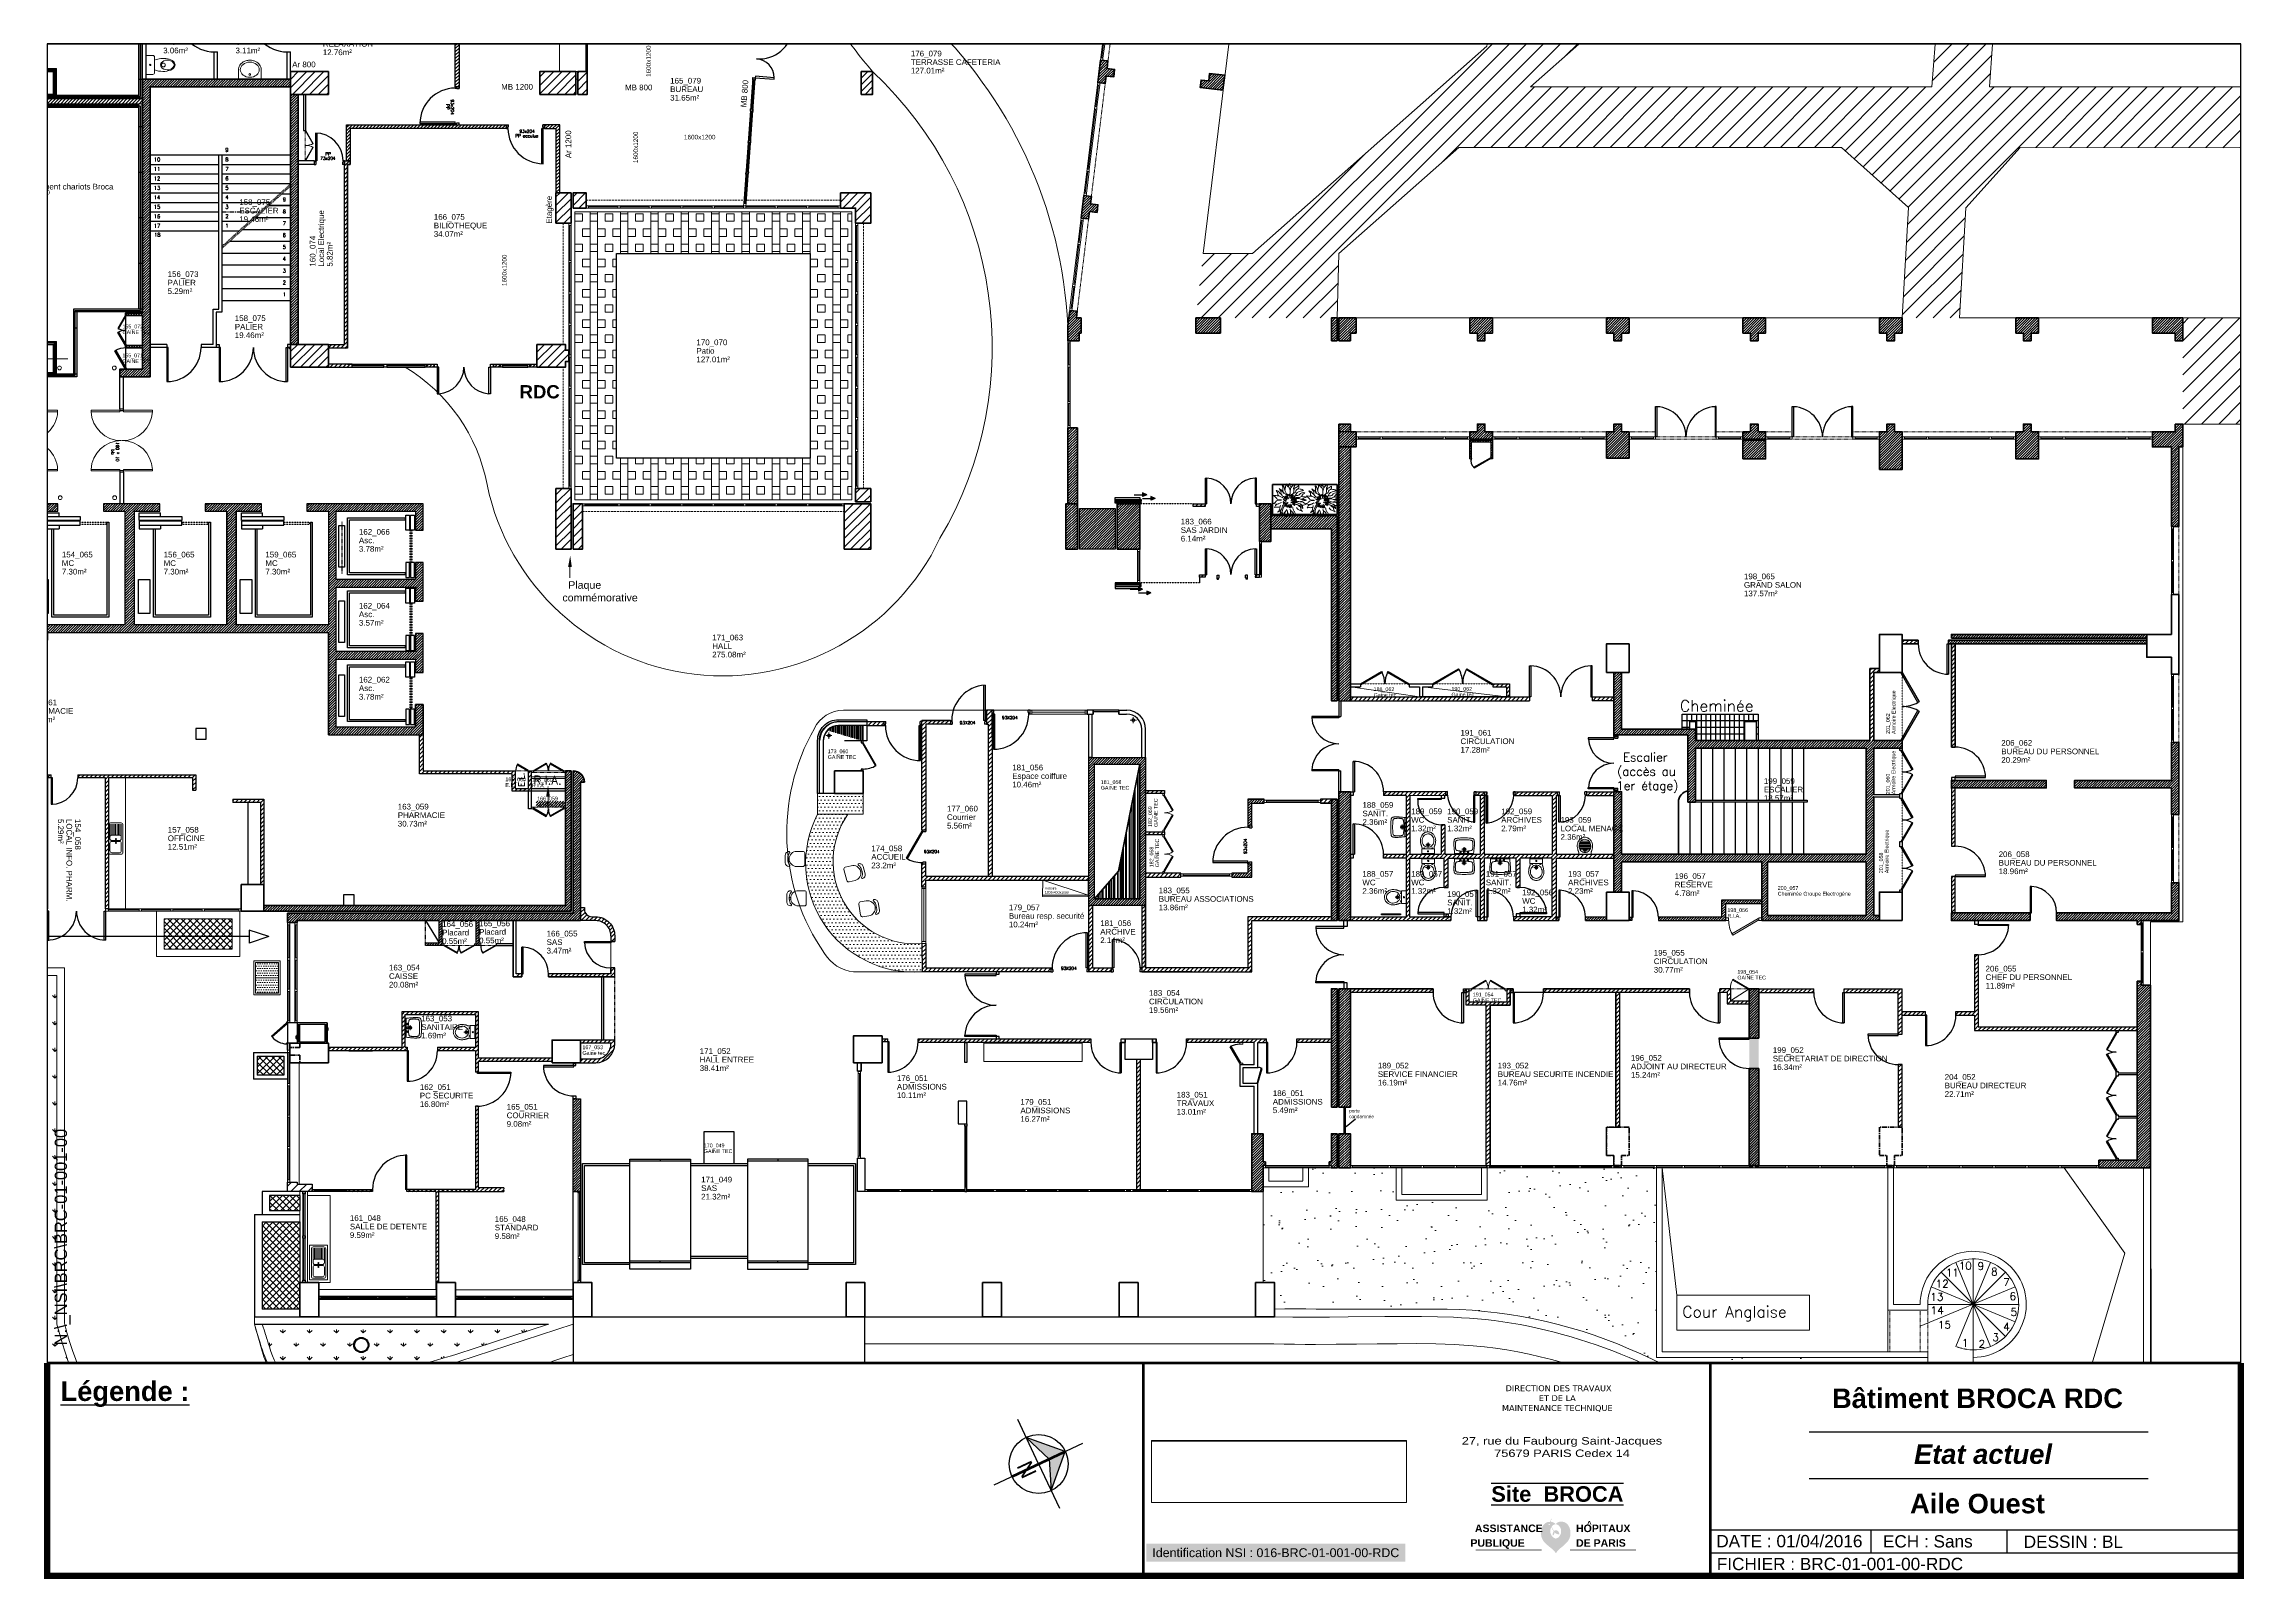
# Paper-space layout 'Aile Ouest' of a CAD drawing. Header units: metres, sheet in millimetres. Extents: x 2 to 411, y 1 to 286.
# The model-space entities are those that its viewports show. They can reach past a viewport. Long polylines and large blocks are cut down to what shows.
import ezdxf
from ezdxf.enums import TextEntityAlignment as Align

# ---------------------------------------------------------------- set-up
doc = ezdxf.new("R2010")
doc.units = ezdxf.units.M
doc.header["$LTSCALE"] = 5
for name, pattern in [('AXE', [2, 1.25, -0.25, 0.25, -0.25]), ('AXES', [50.8, 31.75, -6.35, 6.35, -6.35]), ('CACHÉ', [0.25, 0.125, -0.125]), ('CONTINU', [0]), ('DISCONTINU', [0.75, 0.5, -0.25]), ('POINTILLÉS', [0.1, 0.05, -0.05]), ('POINTS', [0.25, 0, -0.25])]:
    doc.linetypes.add(name, pattern=pattern)
doc.layers.get('0').update_dxf_attribs({"lineweight": 0})
for name, color, linetype in [('00 fmult', 7, 'Continuous'), ('00_Fmult', 7, 'Continuous'), ('A_ACCÈS', 7, 'CONTINU'), ('A_clois_hach', 7, 'Continuous'), ('A_Etiqu_Gaine', 7, 'Continuous'), ('A_Etiqu_Gaine_ancien', 7, 'Continuous'), ('A_Etiqu_Gaine_code', 7, 'Continuous'), ('A_Etiqu_Local', 7, 'Continuous'), ('A_HACH_CLOIS', 7, 'CONTINU'), ('A_HACH_STRUC', 7, 'Continuous'), ('A_MUR_CLOI', 7, 'Continuous'), ('A_MURS_CLOI', 7, 'Continuous'), ('A_PORT', 7, 'Continuous'), ('Circulation jardin', 31, 'Continuous'), ('Digit_VOIRIE', 8, 'CONTINU'), ('grille aération et égout', 7, 'Continuous'), ('Logo', 7, 'CONTINU'), ('TEXTE', 8, 'CONTINU'), ('Z_Zone_Service', 5, 'Continuous')]:
    doc.layers.add(name, color=color, linetype=linetype)
for name, color, linetype, lineweight in [('002 Poteaux', 7, 'Continuous', 18), ('004 cloisons', 7, 'Continuous', 5), ('006 porte à batteuse', 7, 'Continuous', 0), ('007 Fenêtres', 4, 'Continuous', 0), ('007 porte à batteuse', 7, 'Continuous', 0), ('00_tx_rep_local', 7, 'Continuous', 5), ('800 Espace-vert', 8, 'Continuous', 5), ('900 equipement', 150, 'Continuous', 0), ('_AC2R-PRO-MACONNERIE-130 mm', 7, 'Continuous', 18), ('A_chass', 4, 'Continuous', 20), ('A_EQPM', 142, 'CONTINU', 0), ('A_MURS_STRU', 7, 'Continuous', 35), ('A_SANI', 5, 'Continuous', 20), ('Mur porteur', 7, 'Continuous', 18), ('RDC', 7, 'Continuous', 0)]:
    doc.layers.add(name, color=color, linetype=linetype, lineweight=lineweight)
doc.styles.add('ANN', font='ARIALN.TTF', dxfattribs={"width": 1.5, "height": 0.1})
doc.styles.add('ARIAL', font='arial.ttf', dxfattribs={"height": 30})
doc.styles.add('Attribut', font='arial.ttf')
doc.styles.add('ROMANS', font='ROMANS')
doc.styles.add('ROMANS8', font='romans8', dxfattribs={"height": 10})
doc.styles.add('SIMPLEX', font='SIMPLEX')
doc.styles.add('STYLE1', font='arial.ttf', dxfattribs={"height": 0.5})
doc.styles.add('TEXT_1', font='arial.ttf', dxfattribs={"height": 0.1})
doc.linetypes.add('ISOLATION', pattern='A,0.0001,-0.1,[134,ltypeshp.shx,S=0.1,R=0,X=-0.1,Y=0],-0.2,[134,ltypeshp.shx,S=0.1,R=180,X=0.1,Y=0],-0.1', length=0.4001)
picture_1 = doc.add_image_def('image1.jpg', size_in_pixel=(1654, 472))
pattern_1 = [(90, (109.5912, 38.09946), (-0.3535534, 0.3535534), [0.09375, -0.6133568]), (45, (109.5912, 38.09946), (-0.3535534, 0.3535534), [0.09375, -0.40625]), (135, (109.5912, 38.09946), (-0.3535534, -0.3535534), [0.09375, -0.40625])]
pattern_2 = [(0, (109.77227, 38.099466), (0.03125, 0.0625), [0, -0.0625])]
pattern_3 = [(44.411375, (0, -0.089996), (-0.044437629, 0.045360194), [])]
pattern_4 = [(45, (0, -0.200005), (-0.03367596, 0.03367596), [])]
pattern_5 = [(45, (0, -0.2), (-0.0561266, 0.0561266), [])]

# ---------------------------------------------------------------- blocks, each defined once
blk = doc.blocks.new('Rosev_2')
h = blk.add_hatch(color=8)
h.dxf.hatch_style = 1
h.paths.add_polyline_path([(-0.292, 0.723), (-0.712, -0.265), (-0.286, -0.093)])
h.paths.add_polyline_path([(-0.27, -0.131), (-0.696, -0.304), (0.292, -0.723)])
for p, q in [((0, 0), (-0.487, 1.205)), ((-0.292, 0.723), (-0.723, -0.292)), ((-0.285, -0.115), (-0.292, 0.723)), ((1.205, 0.487), (-1.205, -0.487)), ((0.715, 0.311), (-0.712, -0.265)), ((0.731, 0.273), (-0.696, -0.304)), ((0, 0), (0.487, -1.205)), ((-0.723, -0.292), (0.292, -0.723)), ((0.292, -0.723), (-0.285, -0.115))]:
    blk.add_line(p, q)
blk.add_circle((0, 0), 0.78)
at = {"style": 'ARIAL'}
blk.add_text('N', height=0.416, rotation=112, dxfattribs=at).set_placement((0.516, 0.208), align=Align.CENTER)
blk = doc.blocks.new('Logo_AP-HP_2010')
h = blk.add_hatch(color=5)
h.dxf.hatch_style = 1
h.paths.add_polyline_path([(15.26, 3.54, 0.087951), (15.2, 3.58, 0.077698), (15.12, 3.61, 0.03026), (14.91, 3.63, 0.064219), (14.74, 3.62, 0.053297), (14.54, 3.55, -0.035265), (14.4, 3.73, -0.035265), (14.29, 3.92, -0.038017), (14.19, 4.15, -0.033638), (14.14, 4.36, -0.047979), (14.34, 4.58, -0.080912), (14.54, 4.71, -0.061688), (14.85, 4.8, 0.082171), (14.42, 5.12, 0.104414), (14.01, 5.23, 0.004443), (13.97, 5.23, -0.052513), (13.99, 5.44, -0.052513), (14.05, 5.65, -0.024915), (14.09, 5.74, -0.024915), (14.14, 5.82), (14.03, 5.79, 0.023369), (13.99, 5.71, 0.023369), (13.95, 5.63, 0.05238), (13.9, 5.44, 0.05238), (13.89, 5.23, 0.051008), (13.42, 5.19, 0.090273), (13.04, 5.04, 0.070397), (12.64, 4.71, 0.074613), (12.38, 4.31, 0.054663), (12.18, 3.74, 0.057344), (12.13, 3.17, 0.038155), (12.18, 2.55, 0.062487), (12.29, 2.19, 0.038104), (12.54, 1.73, 0.051084), (12.78, 1.42, 0.010974), (13.14, 1.07, 0.010897), (13.51, 0.73, 0.014069), (13.83, 0.47, -0.009376), (14.31, 0.09, -0.043401), (14.53, -0.13, -0.022183), (14.9, -0.61, -0.022183), (15.26, -0.12, -0.043401), (15.47, 0.1, -0.009376), (15.94, 0.49, 0.014069), (16.26, 0.75, 0.010897), (16.62, 1.1, 0.010974), (16.98, 1.46, 0.051084), (17.21, 1.77, 0.038104), (17.45, 2.24, 0.062487), (17.56, 2.6, 0.038155), (17.6, 3.21, 0.057344), (17.53, 3.78, 0.054663), (17.33, 4.35, 0.074613), (17.05, 4.75, 0.070397), (16.66, 5.07, 0.090273), (16.26, 5.22, 0.064201), (15.68, 5.25, 0.104414), (15.27, 5.13, 0.082171), (14.85, 4.8, -0.061688), (15.15, 4.72, -0.080912), (15.36, 4.59, -0.051096), (15.58, 4.36, -0.052273), (15.74, 4.09, -0.097488), (15.87, 3.59, -0.091605), (15.81, 3.04, -0.052863), (15.68, 2.74, -0.047118), (15.47, 2.45, -0.087865), (15.24, 2.26, -0.067468), (14.88, 2.11, -0.067468), (14.52, 2.25, -0.087865), (14.28, 2.43, -0.047118), (14.07, 2.72, -0.052863), (13.93, 3.02, -0.091605), (13.85, 3.57, -0.097488), (13.97, 4.07, -0.037175), (14.08, 4.27, 0.028309), (14.14, 4.06, 0.028309), (14.22, 3.87, 0.032302), (14.35, 3.66, 0.032302), (14.5, 3.47, 0.048008), (14.4, 3.33, 0.048008), (14.34, 3.17, 0.065182), (14.3, 2.94, 0.065182), (14.32, 2.7, 0.05645), (14.42, 2.76, 0.009836), (14.44, 2.78), (14.52, 2.85, 0.112168), (14.62, 3.07, 0.115868), (14.62, 3.31, 0.064855), (14.8, 3.12, 0.064855), (15.02, 2.99, 0.065591), (15.27, 2.92, 0.065591), (15.54, 2.91, 0.07043), (15.49, 3.17, 0.082203), (15.39, 3.37, 0.028832)])
h.paths.add_polyline_path([(13.55, 4.72, -1), (13.78, 4.72, -1)], flags=16)
at = {"color": 5, "const_width": 0.122}
for points in [[(12.27, 0), (0, 0)], [(29.78, 0), (17.51, 0)]]:
    blk.add_lwpolyline(points, dxfattribs=at)
at = {"color": 5, "char_height": 1.4, "attachment_point": 1, "style": 'ARIAL'}
for s, width, insert in [('\\pxqd;{\\fArial|b1|i0|c0|p34;ASSISTANCE}', 10.3743, (-0.15, 4.72)), ('\\pxqd;{\\fArial|b1|i0|c0|p34;HOPITAUX}', 12.471, (18.64, 4.72)), ('\\pxqd;{\\fArial|b1|i0|c0|p34;PUBLIQUE}', 12.2862, (-0.99, 2)), ('\\pxqd;{\\fArial|b1|i0|c0|p34;DE PARIS}', 12.471, (18.64, 2))]:
    blk.add_mtext_dynamic_manual_height_columns(s, width=width, gutter_width=20, heights=[0], dxfattribs=dict(at, insert=insert))
at = {"insert": (20.7, 5.36), "char_height": 1, "width": 5.387, "attachment_point": 1, "style": 'ARIAL'}
blk.add_mtext('{\\fArial|b1|i0|c0|p34;\\C5;^ }', dxfattribs=at)
blk = doc.blocks.new('LOGAPHP_2010')
blk.add_blockref('Logo_AP-HP_2010', (-259.22, -180.76))
blk = doc.blocks.new('BROCA0P-G302')
at = {"layer": '004 cloisons', "color": 7, "linetype": 'Continuous'}
for q in [(71.844193, 23.239473), (71.925552, 23.320827), (71.925552, 23.158117), (72.006905, 23.239473)]:
    blk.add_line((71.925552, 23.239473), q, dxfattribs=at)
blk.add_circle((71.925552, 23.239473), 0.039269, dxfattribs=at)
blk = doc.blocks.new('BROCA0P-G287')
at = {"layer": '004 cloisons', "color": 7, "linetype": 'Continuous'}
for q in [(63.898449, 22.912601), (63.817093, 22.831247), (63.898449, 22.749893), (63.979801, 22.831247)]:
    blk.add_line((63.898449, 22.831247), q, dxfattribs=at)
blk.add_circle((63.898449, 22.831247), 0.039269, dxfattribs=at)
blk = doc.blocks.new('BROCA0P-G160')
at = {"layer": '004 cloisons', "color": 6, "linetype": 'Continuous'}
for p, q in [((64.599998, 36.290001), (64.599998, 29.409998)), ((64.630005, 36.290001), (64.630005, 35.369999)), ((64.660011, 36.290001), (64.660004, 29.409994)), ((64.629997, 35.309998), (64.629997, 34.539997)), ((64.629997, 34.48), (64.629997, 33.709995)), ((64.629997, 33.649998), (64.629997, 32.879997)), ((64.629997, 32.82), (64.629997, 32.049999)), ((64.629997, 31.990002), (64.629997, 31.220001)), ((64.629997, 31.160004), (64.629997, 30.389999)), ((64.629997, 30.330002), (64.629997, 29.409994))]:
    blk.add_line(p, q, dxfattribs=at)
at = {"layer": '004 cloisons', "color": 7, "linetype": 'Continuous'}
for points in [[(64.600006, 36.349998), (64.660004, 36.349998), (64.660011, 36.290001), (64.599998, 36.290001)], [(64.600014, 35.369999), (64.660011, 35.369995), (64.660019, 35.310001), (64.600006, 35.309998)], [(64.600006, 34.539997), (64.660004, 34.539993), (64.660011, 34.48), (64.599998, 34.479996)], [(64.600006, 33.709995), (64.660004, 33.709995), (64.660011, 33.649998), (64.599998, 33.649998)], [(64.599998, 32.879997), (64.660011, 32.879997), (64.660004, 32.82), (64.600006, 32.82)], [(64.600006, 32.049999), (64.660004, 32.049999), (64.660011, 31.990002), (64.599998, 31.990002)], [(64.600006, 31.220001), (64.660004, 31.219997), (64.660011, 31.160004), (64.599998, 31.16)], [(64.599998, 30.389999), (64.659996, 30.389999), (64.660004, 30.330002), (64.599991, 30.330002)], [(64.599998, 29.409998), (64.660004, 29.409994), (64.660004, 29.35), (64.599998, 29.349997)]]:
    blk.add_lwpolyline(points, close=True, dxfattribs=at)
blk = doc.blocks.new('BROCA0P-G161')
at = {"layer": '004 cloisons', "color": 6, "linetype": 'Continuous'}
for p, q in [((57.039993, 36.290001), (57.039993, 29.409998)), ((57.07, 36.290001), (57.07, 35.369999)), ((57.100006, 36.290001), (57.099998, 29.409994)), ((57.069992, 35.309998), (57.069992, 34.539997)), ((57.069992, 34.48), (57.069992, 33.709995)), ((57.069992, 33.649998), (57.069992, 32.879997)), ((57.069992, 32.82), (57.069992, 32.049999)), ((57.069992, 31.990002), (57.069992, 31.220001)), ((57.069992, 31.160004), (57.069992, 30.389999)), ((57.069992, 30.330002), (57.069992, 29.409994))]:
    blk.add_line(p, q, dxfattribs=at)
at = {"layer": '004 cloisons', "color": 7, "linetype": 'Continuous'}
for points in [[(57.040001, 36.349998), (57.099998, 36.349998), (57.100006, 36.290001), (57.039993, 36.290001)], [(57.040009, 35.369999), (57.100006, 35.369995), (57.100014, 35.310001), (57.040001, 35.309998)], [(57.040001, 34.539997), (57.099998, 34.539993), (57.100006, 34.48), (57.039993, 34.479996)], [(57.040001, 33.709995), (57.099998, 33.709995), (57.100006, 33.649998), (57.039993, 33.649998)], [(57.039993, 32.879997), (57.100006, 32.879997), (57.099998, 32.82), (57.040001, 32.82)], [(57.040001, 32.049999), (57.099998, 32.049999), (57.100006, 31.990002), (57.039993, 31.990002)], [(57.040001, 31.220001), (57.099998, 31.219997), (57.100006, 31.160004), (57.039993, 31.16)], [(57.039993, 30.389999), (57.099991, 30.389999), (57.099998, 30.330002), (57.039986, 30.330002)], [(57.039993, 29.409998), (57.099998, 29.409994), (57.099998, 29.35), (57.039993, 29.349997)]]:
    blk.add_lwpolyline(points, close=True, dxfattribs=at)
blk = doc.blocks.new('BROCA0P-G376')
at = {"layer": '004 cloisons', "color": 6, "linetype": 'Continuous'}
for p, q in [((58.330002, 36.780003), (57.559998, 36.780003)), ((64.139999, 36.749989), (57.559998, 36.749996)), ((64.139999, 36.810001), (57.560001, 36.810001)), ((59.160004, 36.780003), (58.389999, 36.780003)), ((59.990002, 36.780003), (59.220001, 36.780003)), ((60.82, 36.780003), (60.049999, 36.780003)), ((61.649998, 36.780003), (60.879997, 36.780003)), ((62.48, 36.779999), (61.709995, 36.779999)), ((63.309998, 36.779999), (62.539997, 36.779999)), ((64.139999, 36.779995), (63.369999, 36.779995))]:
    blk.add_line(p, q, dxfattribs=at)
at = {"layer": '004 cloisons', "color": 7, "linetype": 'Continuous'}
for points in [[(57.560001, 36.810001), (57.559998, 36.749996), (57.500004, 36.749996), (57.5, 36.810001)], [(58.389999, 36.809998), (58.389999, 36.75), (58.330002, 36.749992), (58.330002, 36.810005)], [(59.220001, 36.809994), (59.219997, 36.749996), (59.160004, 36.749989), (59.16, 36.810001)], [(60.049999, 36.80999), (60.049999, 36.749992), (59.990002, 36.749985), (59.990002, 36.809998)], [(60.879997, 36.810001), (60.879997, 36.749989), (60.82, 36.749996), (60.82, 36.809994)], [(61.709995, 36.809994), (61.709995, 36.749996), (61.649998, 36.749989), (61.649998, 36.810001)], [(62.539997, 36.80999), (62.539993, 36.749992), (62.48, 36.749985), (62.479996, 36.809998)], [(63.369999, 36.809986), (63.369995, 36.749989), (63.310001, 36.749981), (63.309998, 36.809994)], [(64.199997, 36.809994), (64.199997, 36.749996), (64.139999, 36.749989), (64.139999, 36.810001)]]:
    blk.add_lwpolyline(points, close=True, dxfattribs=at)
blk = doc.blocks.new('BROCA0P-G298')
at = {"layer": '004 cloisons', "color": 6, "linetype": 'Continuous'}
for p, q in [((58.330002, 28.919998), (57.459999, 28.919998)), ((64.240005, 28.889984), (57.459999, 28.889992)), ((64.240005, 28.949997), (57.460003, 28.949997)), ((59.160004, 28.919998), (58.389999, 28.919998)), ((59.990002, 28.919998), (59.220001, 28.919998)), ((60.82, 28.919998), (60.049999, 28.919998)), ((61.649998, 28.919998), (60.879997, 28.919998)), ((62.48, 28.919994), (61.709995, 28.919994)), ((63.309998, 28.919994), (62.539997, 28.919994)), ((64.240005, 28.919991), (63.369999, 28.919991))]:
    blk.add_line(p, q, dxfattribs=at)
at = {"layer": '004 cloisons', "color": 7, "linetype": 'Continuous'}
for points in [[(57.460003, 28.949997), (57.459999, 28.889992), (57.400005, 28.889992), (57.400002, 28.949997)], [(58.389999, 28.949993), (58.389999, 28.889996), (58.330002, 28.889988), (58.330002, 28.950001)], [(59.220001, 28.949989), (59.219997, 28.889992), (59.160004, 28.889984), (59.16, 28.949997)], [(60.049999, 28.949986), (60.049999, 28.889988), (59.990002, 28.88998), (59.990002, 28.949993)], [(60.879997, 28.949997), (60.879997, 28.889984), (60.82, 28.889992), (60.82, 28.949989)], [(61.709995, 28.949989), (61.709995, 28.889992), (61.649998, 28.889984), (61.649998, 28.949997)], [(62.539997, 28.949986), (62.539993, 28.889988), (62.48, 28.88998), (62.479996, 28.949993)], [(63.369999, 28.949982), (63.369995, 28.889984), (63.310001, 28.889977), (63.309998, 28.949989)], [(64.300003, 28.949989), (64.300003, 28.889992), (64.240005, 28.889984), (64.240005, 28.949997)]]:
    blk.add_lwpolyline(points, close=True, dxfattribs=at)
blk = doc.blocks.new('A_Etiqu_Local')
at = {"style": 'Attribut', "flags": 1}
for tag, p in [('CODE_HOPITAL', (-0.446, 1.632)), ('CODE_SITE', (-0.446, 1.407)), ('CODE_BATIMENT', (-0.446, 1.182)), ('CODE_SECTEUR', (-0.446, 0.957)), ('CODE_ETAGE', (-0.446, 0.732)), ('SECTEUR_ACTIVITE', (-0.446, -1.068)), ('NOM_NORMALISE', (-0.446, -0.843)), ('VOLUME', (-0.446, -1.518)), ('SOUS_SECTEUR_ACTIVITE', (-0.446, -1.293)), ('SERVICE', (-0.446, -1.743)), ('CODE_UG', (-0.446, -1.968)), ('CODE_UA', (-0.446, -2.193)), ('CODE_POLE', (-0.446, -2.418)), ('ACCES_HANDICAPES', (-0.446, -3.093)), ('OCCUPANT_EXTERNE', (-0.446, -2.643)), ('DISPONIBILITE', (-0.446, -2.868)), ('NATURE_SOL', (-0.446, -3.318)), ('RISQUE_LABORATOIRE', (-0.446, -3.543)), ('AMIANTE', (-0.446, -3.768))]:
    blk.add_attdef(tag, p, '', height=0.15, dxfattribs=at)
at = {"layer": 'A_Etiqu_Local', "style": 'Attribut'}
for tag, p in [('CODE_PIECE', (-0.446, 0.282)), ('NOM_USAGE', (-0.446, 0.057)), ('SURFACE', (-0.446, -0.168))]:
    blk.add_attdef(tag, p, '', height=0.15, dxfattribs=at)
blk = doc.blocks.new('A_Etiqu_Gaine')
at = {"style": 'Attribut', "flags": 1}
for tag, p in [('CODE_HOPITAL', (-0.432, 0.865)), ('CODE_SITE', (-0.432, 0.715)), ('CODE_BATIMENT', (-0.432, 0.565)), ('CODE_SECTEUR', (-0.432, 0.415)), ('CODE_ETAGE', (-0.432, 0.265)), ('SECTEUR_ACTIVITE', (-0.432, -0.485)), ('NOM_NORMALISE', (-0.432, -0.335)), ('SOUS_SECTEUR_ACTIVITE', (-0.432, -0.635)), ('SURFACE', (-0.432, -0.785)), ('CODE_UG', (-0.432, -0.935)), ('CODE_POLE', (-0.432, -1.085)), ('AMIANTE', (-0.432, -1.235))]:
    blk.add_attdef(tag, p, '', height=0.1, dxfattribs=at)
at = {"layer": 'A_Etiqu_Gaine', "style": 'Attribut'}
blk.add_attdef('NOM_USAGE', (-0.432, -0.185), '', height=0.1, dxfattribs=at)
at = {"layer": 'A_Etiqu_Gaine_ancien', "style": 'Attribut'}
blk.add_attdef('CODE_PIECE_ANCIEN', (-0.432, 0.115), '', height=0.1, dxfattribs=at)
at = {"layer": 'A_Etiqu_Gaine_code', "style": 'Attribut'}
blk.add_attdef('CODE_PIECE', (-0.432, -0.035), '', height=0.1, dxfattribs=at)
blk = doc.blocks.new('P160b10')
for p, q in [((-0.1, 0), (0, 0)), ((0, 0), (0, -0.05)), ((-0.859, -0.035), (-0.1, -0.035)), ((-0.859, -0.075), (-0.859, -0.035)), ((-0.859, -0.075), (-0.1, -0.075)), ((-0.1, 0), (-0.1, -0.035)), ((-0.1, -0.035), (-0.06, -0.035)), ((-0.1, -0.035), (-0.1, -0.075)), ((-0.06, -0.035), (-0.06, -0.05)), ((-0.06, -0.05), (0, -0.05)), ((-0.859, -1.595), (-0.859, -1.635)), ((-0.859, -1.595), (-0.1, -1.595)), ((-0.859, -1.635), (-0.1, -1.635)), ((-0.1, -1.635), (-0.1, -1.595)), ((-0.1, -1.635), (-0.06, -1.635)), ((-0.1, -1.67), (-0.1, -1.635)), ((-0.1, -1.67), (0, -1.67)), ((-0.06, -1.635), (-0.06, -1.62)), ((-0.06, -1.62), (0, -1.62)), ((0, -1.67), (0, -1.62))]:
    blk.add_line(p, q)
for centre, start, end in [((-0.06, -0.035), 182.866, 270), ((-0.06, -1.635), 90, 177.134)]:
    blk.add_arc(centre, 0.8, start, end)
at = {"style": 'ROMANS8', "text_generation_flag": 4}
for tag, p in [('DEF', (-0.239, -1.136)), ('DIM', (-0.122, -1.131))]:
    blk.add_attdef(tag, text='', height=0.08, rotation=270, dxfattribs=at).set_placement(p, align=Align.CENTER)
blk = doc.blocks.new('BATI-10')
for p, q in [((0, 0.1), (0, 0)), ((0, 0.1), (0.035, 0.1)), ((0, 0), (0.05, 0)), ((0.035, 0.1), (0.035, 0.06)), ((0.035, 0.06), (0.05, 0.06)), ((0.05, 0.06), (0.05, 0))]:
    blk.add_line(p, q)
blk = doc.blocks.new('P90bt10')
for p, q in [((0.035, 1.03), (0.035, 0.1)), ((0.075, 1.029), (0.075, 0.1)), ((0.035, 0.1), (0.075, 0.1))]:
    blk.add_line(p, q)
blk.add_arc((0.035, 0.1), 0.93, 0, 90)
blk.add_blockref('BATI-10', (0, 0))
at = {"xscale": -1}
blk.add_blockref('BATI-10', (1, 0), dxfattribs=at)
at = {"style": 'ROMANS8'}
for tag, p in [('DEF', (0.47, 0.256)), ('DIM', (0.461, 0.134))]:
    blk.add_attdef(tag, text='', height=0.08, dxfattribs=at).set_placement(p, align=Align.CENTER)
blk = doc.blocks.new('A$C51727DB7')
for p, q in [((0.035, 0.83), (0.035, 0.1)), ((0.075, 0.829), (0.075, 0.1)), ((0, 0.1), (0, 0)), ((0, 0.1), (0.035, 0.1)), ((0.035, 0.1), (0.075, 0.1)), ((0.035, 0.1), (0.035, 0.06)), ((0.035, 0.06), (0.05, 0.06)), ((0.05, 0.06), (0.05, 0)), ((0.75, 0.06), (0.75, 0)), ((0.765, 0.06), (0.75, 0.06)), ((0.8, 0.1), (0.765, 0.1)), ((0.765, 0.1), (0.765, 0.06)), ((0.8, 0.1), (0.8, 0)), ((0, 0), (0.05, 0)), ((0.8, 0), (0.75, 0))]:
    blk.add_line(p, q)
blk.add_arc((0.035, 0.1), 0.73, 0, 90)
at = {"style": 'ROMANS8'}
for tag, p in [('DEF', (0.372, 0.239)), ('DIM', (0.367, 0.122))]:
    blk.add_attdef(tag, text='', height=0.08, dxfattribs=at).set_placement(p, align=Align.CENTER)
blk = doc.blocks.new('CHAISE 02P')
at = {"color": 0}
for p, q in [((-10, 51.3), (10, 51.3)), ((-20, 21.3), (-20, 5)), ((15, 0), (-15, 0)), ((-2.5, 41.1), (-2.5, 45)), ((-2.5, 45), (2.5, 45)), ((2.5, 41.1), (2.5, 45)), ((20, 21.3), (20, 5))]:
    blk.add_line(p, q, dxfattribs=at)
for centre, radius, start, end in [((-10, 41.3), 10, 90, 180), ((10, 41.3), 10, 0, 90), ((-17.7, 41.5), 2.27, 186.0435, 329.7682), ((0, 21.3), 20, 90, 180), ((-15, 5), 5, 180, 270), ((-2.6, 23.8), 21.2, 89.8318, 128.6784), ((0, 21.3), 20, 0, 90), ((2.6, 23.8), 21.2, 51.3216, 90.1682), ((15, 5), 5, 270, 0), ((17.7, 41.5), 2.27, 210.2318, 353.9565)]:
    blk.add_arc(centre, radius, start, end, dxfattribs=at)
blk = doc.blocks.new('P90-bt10')
for p, q in [((0.035, 1.03), (0.035, 0.1)), ((0.075, 1.029), (0.075, 0.1)), ((0.035, 0.1), (0.075, 0.1))]:
    blk.add_line(p, q)
blk.add_arc((0.035, 0.1), 0.93, 0, 90)
blk.add_blockref('BATI-10', (0, 0))
at = {"xscale": -1}
blk.add_blockref('BATI-10', (1, 0), dxfattribs=at)
at = {"style": 'ROMANS8'}
for tag, p in [('DEF', (0.47, 0.256)), ('DIM', (0.461, 0.134))]:
    blk.add_attdef(tag, text='', height=0.08, dxfattribs=at).set_placement(p, align=Align.CENTER)

msp = doc.modelspace()

# ---------------------------------------------------------------- hatches: boundary and pattern name
at = {"layer": '002 Poteaux'}
h = msp.add_hatch(dxfattribs=at)
h.set_pattern_fill('ANSI31', color=256, style=0)
h.paths.add_polyline_path([(160.291, 71.249), (159.291, 71.249), (159.291, 70.649), (160.291, 70.649), (160.291, 70.729)])
at = {"layer": '800 Espace-vert', "linetype": 'Continuous'}
h = msp.add_hatch(dxfattribs=at)
h.set_pattern_fill('ANSI37', color=8, style=0)
h.set_pattern_definition([(45, (109.35567, 38.80848), (-0.08838835, 0.08838835), []), (135, (109.35567, 38.80848), (-0.08838835, -0.08838835), [])])
h.paths.add_polyline_path([(155.956, 56.099), (155.956, 55.299), (157.756, 55.299), (157.756, 56.099)])
h = msp.add_hatch(dxfattribs=at)
h.set_pattern_fill('DOTS', color=8, style=0)
h.set_pattern_definition(pattern_2)
h.paths.add_polyline_path([(158.971, 54.942), (158.371, 54.942), (158.371, 54.541), (158.971, 54.541)])
h = msp.add_hatch(dxfattribs=at)
h.set_pattern_fill('GRASS,_O', color=8, scale=0.5)
h.set_pattern_definition(pattern_1)
edge = h.paths.add_edge_path()
edge.add_line((152.831, 38.299), (156.025, 38.299))
edge.add_spline(control_points=[(156.025, 38.299), (156.025, 38.325), (156.024, 38.35), (156.02, 38.483), (156.015, 38.592), (155.975, 39.146), (155.903, 39.577), (155.648, 40.397), (155.457, 40.789), (155.132, 41.375), (155.019, 41.568), (154.905, 41.762)], knot_values=[0.012925, 0.012925, 0.012925, 0.012925, 0.08773, 0.08773, 0.413806, 0.413806, 1.773768, 1.773768, 3.133729, 3.133729, 3.800785, 3.800785, 3.800785, 3.800785], degree=3, periodic=0)
edge.add_arc((162.63, 47.779), 9.792, 194.0661, 217.9182, ccw=False)
edge.add_line((153.131, 45.399), (153.131, 54.496))
edge.add_line((153.131, 54.496), (152.831, 54.496))
edge.add_line((152.831, 54.496), (152.831, 38.299))
h.paths.add_polyline_path([(153.442, 42.276, -1), (153.842, 42.276, -1)], flags=16)
h.paths.add_polyline_path([(153.462, 42.276, -1), (153.822, 42.276, -1)], flags=0)
h = msp.add_hatch(dxfattribs=at)
h.set_pattern_fill('DOTS', color=8, style=0)
h.set_pattern_definition(pattern_2)
h.paths.add_polyline_path([(158.371, 54.541), (158.371, 54.139), (158.971, 54.139), (158.971, 54.541)])
h = msp.add_hatch(dxfattribs=at)
h.set_pattern_fill('ANSI37', color=8, style=0)
h.set_pattern_definition([(45, (112.34485, 37.22087), (-0.08838835, 0.08838835), []), (135, (112.34485, 37.22087), (-0.08838835, -0.08838835), [])])
h.paths.add_polyline_path([(159.116, 52.469), (158.416, 52.469), (158.416, 51.969), (159.116, 51.969)])
h = msp.add_hatch(dxfattribs=at)
h.set_pattern_fill('AR-SAND', color=8, scale=0.5, style=0)
h.set_pattern_definition([(37.5, (109.5912, 38.09946), (-0.031497, 0.963412), [0, -0.76, 0, -0.85, 0, -0.8125]), (7.5, (109.5912, 38.0995), (0.884888, 1.411073), [0, -0.41, 0, -0.685, 0, -0.2625]), (327.5, (108.9762, 38.0995), (1.557071, 0.0028295), [0, -0.25, 0, -0.9, 0, -1.175]), (317.5, (108.9762, 38.0995), (1.503063, 0.438838), [0, -0.125, 0, -0.59, 0, -0.675])])
edge = h.paths.add_edge_path()
edge.add_line((184.941, 49.024), (186.141, 49.024))
edge.add_line((186.141, 49.024), (186.133, 49.524))
edge.add_line((186.133, 49.524), (188.446, 49.524))
edge.add_line((188.446, 49.524), (188.446, 48.674))
edge.add_line((188.446, 48.674), (190.846, 48.674))
edge.add_line((190.846, 48.674), (190.846, 49.524))
edge.add_line((190.846, 49.524), (195.316, 49.524))
edge.add_line((195.316, 49.524), (195.316, 44.524))
edge.add_line((195.316, 44.524), (202.466, 44.524))
edge.add_line((202.466, 44.524), (202.466, 43.924))
edge.add_line((202.466, 43.924), (199.844, 41.302))
edge.add_line((199.844, 41.302), (199.241, 41.904))
edge.add_arc((187.578, 28.065), 18.099, 49.8776, 67.2127)
edge.add_arc((189.551, 33.182), 12.618, 66.4739, 90.3888)
edge.add_arc((187.903, 1490.926), 1445.128, 269.938055, 270.061945, ccw=False)
edge.add_arc((185.802, 28.455), 17.353, 88.2221, 91.8531)
edge.add_line((185.241, 45.799), (185.241, 46.499))
edge.add_line((185.241, 46.499), (184.941, 46.499))
edge.add_line((184.941, 46.499), (184.941, 49.024))
h = msp.add_hatch(dxfattribs=at)
h.set_pattern_fill('ANSI37', color=8, style=0)
h.set_pattern_definition([(45, (109.59121, 38.19947), (-0.08838835, 0.08838835), []), (135, (109.59121, 38.19947), (-0.08838835, -0.08838835), [])])
h.paths.add_polyline_path([(159.541, 48.799), (158.741, 48.799), (158.741, 48.399), (159.541, 48.399)])
h = msp.add_hatch(dxfattribs=at)
h.set_pattern_fill('ANSI37', color=8, style=0)
h.set_pattern_definition([(45, (109.59121, 38.09947), (-0.08838835, 0.08838835), []), (135, (109.59121, 38.09947), (-0.08838835, -0.08838835), [])])
h.paths.add_polyline_path([(159.541, 48.099), (158.541, 48.099), (158.541, 46.499), (158.541, 45.799), (159.541, 45.799), (159.541, 46.499)])
h = msp.add_hatch(dxfattribs=at)
h.set_pattern_fill('GRASS', color=8, scale=0.5, style=0)
h.set_pattern_definition(pattern_1)
edge = h.paths.add_edge_path()
edge.add_line((163.674, 44.61), (166.096, 45.399))
edge.add_line((166.096, 45.399), (158.548, 45.399))
edge.add_spline(control_points=[(158.548, 45.399), (158.685, 44.962), (158.709, 44.878), (158.842, 44.458), (158.962, 44.239), (159.265, 43.931), (159.447, 43.839), (159.91, 43.743), (160.19, 43.743), (160.833, 43.823), (161.197, 43.903), (161.879, 44.082), (162.181, 44.169), (163.674, 44.61)], knot_values=[0.309869, 0.309869, 0.309869, 0.309869, 0.524826, 0.524826, 1.468228, 1.468228, 2.41163, 2.41163, 3.355032, 3.355032, 4.298434, 4.298434, 4.973791, 4.973791, 4.973791, 4.973791], degree=3, periodic=0)
h.paths.add_polyline_path([(160.958, 44.852, -1), (161.358, 44.852, -1)], flags=16)
h.paths.add_polyline_path([(160.978, 44.852, -1), (161.338, 44.852, -1)], flags=0)
at = {"layer": '_AC2R-PRO-MACONNERIE-130 mm'}
h = msp.add_hatch(dxfattribs=at)
h.set_pattern_fill('ANSI31', color=8, scale=0.02, style=0)
h.set_pattern_definition([(45, (106.24705, -69.066566), (-0.04490128, 0.04490128), [])])
h.paths.add_polyline_path([(155.291, 77.729), (152.291, 77.729), (152.291, 77.019), (151.866, 77.019), (151.866, 76.889), (152.421, 76.889), (152.421, 77.599), (155.291, 77.599)])
h.paths.add_polyline_path([(155.391, 77.729), (155.291, 77.729), (155.291, 77.599), (155.391, 77.599)])
at = {"layer": 'A_clois_hach'}
h = msp.add_hatch(dxfattribs=at)
h.set_pattern_fill('ANSI31', color=8, scale=0.02, angle=-0.58862, style=0)
h.paths.add_polyline_path([(163.638, 79.949), (163.736, 79.949), (163.736, 78.049), (163.636, 78.049)])
h = msp.add_hatch(dxfattribs=at)
h.set_pattern_fill('ANSI31', color=8, scale=0.02, angle=-0.58862, style=0)
h.paths.add_polyline_path([(166.291, 75.249), (166.391, 75.249), (166.391, 77.049), (165.991, 77.049), (165.991, 76.949), (166.291, 76.949)])
h = msp.add_hatch(dxfattribs=at)
h.set_pattern_fill('ANSI31', color=8, scale=0.02, angle=-0.5886, style=0)
h.set_pattern_definition(pattern_3)
h.paths.add_polyline_path([(162.888, 70.729), (163.081, 70.729), (163.081, 70.649), (162.888, 70.649)])
h = msp.add_hatch(dxfattribs=at)
h.set_pattern_fill('ANSI31', color=8, scale=0.02, angle=-0.5886, style=0)
h.set_pattern_definition(pattern_3)
h.paths.add_polyline_path([(164.832, 70.649), (164.642, 70.649), (164.642, 70.729), (164.832, 70.729)])
h = msp.add_hatch(dxfattribs=at)
h.set_pattern_fill('ANSI31', color=8, scale=0.02, angle=-0.5886, style=0)
h.set_pattern_definition(pattern_3)
h.paths.add_polyline_path([(165.791, 70.649), (165.601, 70.649), (165.601, 70.729), (165.791, 70.729)])
at = {"layer": 'A_EQPM'}
h = msp.add_hatch(dxfattribs=at)
h.set_pattern_fill('DOTS', color=8, scale=0.06)
h.set_pattern_definition([(0, (-23.35528, 198.3907), (0.047625, 0.09525), [0, -0.09525])])
edge = h.paths.add_edge_path()
edge.add_arc((175.738, 57.553), 2.862, 152.8589, 274.1918, ccw=False)
edge.add_line((173.191, 58.859), (173.171, 59.392))
edge.add_line((173.171, 59.392), (174.391, 59.399))
edge.add_line((174.391, 59.399), (174.391, 58.859))
edge.add_line((174.391, 58.859), (173.992, 58.859))
edge.add_arc((175.775, 57.61), 2.177, 144.9991, 274.4246)
edge.add_line((175.943, 55.44), (175.947, 54.699))
at = {"layer": 'A_HACH_CLOIS'}
h = msp.add_hatch(dxfattribs=at)
h.set_pattern_fill('ANSI31', color=8, scale=0.015, style=0)
h.paths.add_polyline_path([(159.291, 78.249), (155.391, 78.249), (155.391, 72.078), (154.941, 72.078), (154.941, 72.018), (155.391, 72.018), (155.391, 71.219), (154.942, 71.219), (154.941, 71.159), (155.391, 71.159), (155.391, 70.599), (154.791, 70.599), (154.791, 70.399), (155.591, 70.399), (155.591, 78.049), (159.291, 78.049)])
h = msp.add_hatch(dxfattribs=at)
h.set_pattern_fill('ANSI31', color=8, scale=0.015, style=0)
h.paths.add_polyline_path([(159.491, 71.249), (159.291, 71.249), (159.291, 77.849), (159.491, 77.849)])
h = msp.add_hatch(dxfattribs=at)
h.set_pattern_fill('ANSI31', color=8, scale=0.02)
h.paths.add_polyline_path([(164.991, 77.049), (160.766, 77.049), (160.766, 76.099), (160.866, 76.099), (160.866, 76.949), (163.566, 76.949), (164.991, 76.949)])
h = msp.add_hatch(dxfattribs=at)
h.set_pattern_fill('ANSI31', color=8, scale=0.025, style=0)
h.paths.add_polyline_path([(160.711, 75.999), (160.711, 76.099), (160.866, 76.099), (160.866, 75.999), (160.791, 75.999), (160.791, 71.149), (160.291, 71.149), (160.291, 71.249), (160.711, 71.249)])
h = msp.add_hatch(dxfattribs=at)
h.set_pattern_fill('ANSI31', color=8, scale=0.015, style=0)
h.paths.add_polyline_path([(179.79, 71.349), (180.09, 71.349), (180.09, 71.549), (180.141, 71.549), (180.141, 71.949), (180.018, 71.965), (180.038, 72.125), (179.84, 72.149), (179.79, 71.749)])
h = msp.add_hatch(dxfattribs=at)
h.set_pattern_fill('ANSI31', color=8, scale=0.025, style=0)
h.paths.add_polyline_path([(160.291, 70.649), (160.916, 70.649), (160.916, 70.729), (160.791, 70.729), (160.711, 70.729), (160.291, 70.729)])
h = msp.add_hatch(dxfattribs=at)
h.set_pattern_fill('ANSI31', color=8, scale=0.015, style=0)
h.paths.add_polyline_path([(179.741, 65.849), (179.741, 67.049), (180.041, 67.049), (180.041, 65.849)])
h.paths.add_polyline_path([(179.79, 69.049), (180.041, 69.049), (180.041, 67.049), (179.79, 67.049)])
h = msp.add_hatch(dxfattribs=at)
h.set_pattern_fill('ANSI31', color=8, scale=0.015, style=0)
h.paths.add_polyline_path([(186.941, 69.149), (186.941, 68.549), (187.391, 68.549), (187.391, 68.949), (187.241, 68.949), (187.241, 69.149)])
h = msp.add_hatch(dxfattribs=at)
h.set_pattern_fill('ANSI31', color=8, scale=0.015, style=0)
h.paths.add_polyline_path([(190.391, 68.749), (190.991, 68.749), (190.991, 68.949), (190.791, 68.949), (190.791, 69.149), (190.591, 69.149), (190.591, 68.949), (190.391, 68.949)])
h = msp.add_hatch(dxfattribs=at)
h.set_pattern_fill('ANSI31', color=8, scale=0.015, style=0)
h.paths.add_polyline_path([(190.439, 68.277), (190.391, 68.277), (190.391, 68.729), (190.439, 68.729)])
h.paths.add_polyline_path([(190.439, 68.729), (190.944, 68.729), (190.944, 68.682), (190.439, 68.682)])
h.paths.add_polyline_path([(190.991, 68.729), (190.944, 68.729), (190.944, 68.277), (190.991, 68.277)])
h = msp.add_hatch(dxfattribs=at)
h.set_pattern_fill('ANSI31', color=8, scale=0.015, style=0)
h.paths.add_polyline_path([(186.941, 68.549), (187.241, 68.549), (187.241, 61.849), (186.941, 61.849)])
h = msp.add_hatch(dxfattribs=at)
h.set_pattern_fill('ANSI31', color=8, scale=0.015, style=0)
h.paths.add_polyline_path([(153.158, 67.049), (152.291, 67.049), (152.291, 63.449), (152.891, 63.449), (152.891, 63.649), (160.291, 63.649), (160.291, 60.949), (162.791, 60.949), (162.791, 61.749), (162.591, 61.749), (162.591, 61.149), (160.491, 61.149), (160.491, 62.949), (162.591, 62.949), (162.591, 62.599), (162.791, 62.599), (162.791, 63.624), (162.591, 63.624), (162.591, 63.149), (160.491, 63.149), (160.491, 64.849), (162.591, 64.849), (162.591, 64.474), (162.791, 64.474), (162.791, 65.499), (162.591, 65.499), (162.591, 65.049), (160.491, 65.049), (160.491, 66.849), (162.591, 66.849), (162.591, 66.349), (162.791, 66.349), (162.791, 67.049), (159.725, 67.049), (159.725, 66.849), (160.291, 66.849), (160.291, 63.849), (157.858, 63.849), (157.858, 66.849), (158.525, 66.849), (158.525, 67.049), (157.041, 67.049), (157.041, 66.849), (157.608, 66.849), (157.608, 63.849), (155.174, 63.849), (155.174, 66.849), (155.841, 66.849), (155.841, 67.049), (154.358, 67.049), (154.358, 66.849), (154.924, 66.849), (154.924, 63.849), (152.491, 63.849), (152.491, 66.849), (153.158, 66.849)])
h = msp.add_hatch(dxfattribs=at)
h.set_pattern_fill('ANSI31', color=8, scale=0.015, style=0)
h.paths.add_polyline_path([(180.1, 65.849), (180.1, 66.924), (181.041, 66.924), (181.041, 65.849)])
h = msp.add_hatch(dxfattribs=at)
h.set_pattern_fill('ANSI31', color=8, scale=0.015, style=0)
h.paths.add_polyline_path([(181.092, 65.849), (181.092, 67.049), (181.692, 67.049), (181.692, 65.849)])
h = msp.add_hatch(dxfattribs=at)
h.set_pattern_fill('ANSI31', color=8, scale=0.025, style=0)
h.paths.add_polyline_path([(183.091, 67.049), (183.416, 67.049), (183.416, 66.974), (183.091, 66.974)])
h = msp.add_hatch(dxfattribs=at)
h.set_pattern_fill('ANSI31', color=8, scale=0.015, style=0)
h.paths.add_polyline_path([(184.841, 67.049), (185.141, 67.049), (185.141, 66.049), (184.841, 66.049)])
h = msp.add_hatch(dxfattribs=at)
h.set_pattern_fill('ANSI31', color=8, scale=0.015, style=0)
h.paths.add_polyline_path([(186.891, 66.735), (186.891, 61.849), (186.741, 61.849), (186.741, 66.389), (185.141, 66.389), (185.141, 66.735)])
h = msp.add_hatch(dxfattribs=at)
h.set_pattern_fill('ANSI31', color=8, scale=0.025, style=0)
h.paths.add_polyline_path([(183.261, 65.169), (183.416, 65.169), (183.416, 65.109), (183.261, 65.109)])
h = msp.add_hatch(dxfattribs=at)
h.set_pattern_fill('ANSI31', color=8, scale=0.025, style=0)
h.paths.add_polyline_path([(201.791, 63.449), (202.216, 63.449), (202.216, 63.349), (201.791, 63.349)])
h.paths.add_polyline_path([(203.091, 63.349), (203.191, 63.349), (203.191, 60.625), (203.091, 60.625)])
h = msp.add_hatch(dxfattribs=at)
h.set_pattern_fill('ANSI31', color=8, scale=0.015, style=0)
h.paths.add_polyline_path([(203.091, 63.499), (203.091, 63.599), (208.241, 63.599), (208.241, 63.499)])
h.paths.add_polyline_path([(203.016, 63.349), (203.016, 63.449), (208.241, 63.449), (208.241, 63.349)])
h = msp.add_hatch(dxfattribs=at)
h.set_pattern_fill('ANSI31', color=8, scale=0.025, style=0)
h.paths.add_polyline_path([(191.441, 61.949), (191.361, 61.949), (191.361, 62.219), (191.441, 62.219)])
h.paths.add_polyline_path([(190.997, 62.219), (191.441, 62.219), (191.441, 62.299), (190.997, 62.299)])
h = msp.add_hatch(dxfattribs=at)
h.set_pattern_fill('ANSI31', color=8, scale=0.015, style=0)
h.paths.add_polyline_path([(194.191, 62.599), (194.191, 60.91), (194.291, 60.91), (194.291, 60.95), (196.141, 60.95), (196.141, 59.172), (196.341, 59.172), (196.341, 60.6), (200.841, 60.6), (200.841, 57.8), (194.391, 57.8), (194.391, 59.45), (194.291, 59.45), (194.291, 59.49), (194.191, 59.49), (194.191, 56.8), (194.391, 56.8), (194.391, 57.6), (198.091, 57.6), (198.091, 56.05), (201.191, 56.05), (201.191, 56.188), (201.041, 56.188), (200.841, 56.188), (198.241, 56.188), (198.241, 57.6), (200.841, 57.6), (200.841, 56.188), (201.041, 56.188), (201.041, 60.6), (201.791, 60.6), (201.791, 60.8), (201.041, 60.8), (196.341, 60.8), (196.341, 61.1), (194.391, 61.1), (194.391, 62.599)])
h = msp.add_hatch(dxfattribs=at)
h.set_pattern_fill('ANSI31', color=8, scale=0.025, style=0)
h.paths.add_polyline_path([(200.941, 60.8), (201.041, 60.8), (201.041, 62.599), (201.191, 62.599), (201.191, 62.699), (200.941, 62.699)])
h = msp.add_hatch(dxfattribs=at)
h.set_pattern_fill('ANSI31', color=8, scale=0.025, style=0)
h.paths.add_polyline_path([(191.966, 61.949), (191.441, 61.949), (189.061, 61.949), (187.241, 61.949), (187.241, 61.849), (191.966, 61.849)])
h = msp.add_hatch(dxfattribs=at)
h.set_pattern_fill('ANSI31', color=8, scale=0.025, style=0)
h.paths.add_polyline_path([(193.616, 61.849), (194.191, 61.849), (194.191, 61.949), (193.616, 61.949)])
h = msp.add_hatch(dxfattribs=at)
h.set_pattern_fill('ANSI31', color=8, scale=0.025, style=0)
h.set_pattern_definition([(45, (0.401966, -3e-13), (-0.0561266, 0.0561266), [])])
h.paths.add_polyline_path([(174.943, 61.299), (174.491, 61.3), (174.491, 61.199), (174.943, 61.199)])
h = msp.add_hatch(dxfattribs=at)
h.set_pattern_fill('ANSI31', color=8, scale=0.025, style=0)
h.set_pattern_definition([(45, (-0.05, -0.17259), (-0.0561266, 0.0561266), [])])
h.paths.add_polyline_path([(175.943, 57.548), (175.943, 56.944), (176.043, 56.944), (176.043, 57.12), (180.341, 57.12), (180.341, 57.22), (177.793, 57.22), (177.793, 61.599), (177.643, 61.599), (177.643, 61.23), (177.693, 61.23), (177.693, 57.22), (176.043, 57.22), (176.043, 57.548)])
h = msp.add_hatch(dxfattribs=at)
h.set_pattern_fill('ANSI31', color=8, scale=0.025, style=0)
h.set_pattern_definition([(45, (-0.19016, -5e-10), (-0.0561266, 0.0561266), [])])
h.paths.add_polyline_path([(176.693, 61.33), (175.943, 61.33), (175.943, 58.448), (176.043, 58.448), (176.043, 61.23), (176.693, 61.23)])
h = msp.add_hatch(dxfattribs=at)
h.set_pattern_fill('ANSI31', color=8, scale=0.015, style=0)
h.paths.add_polyline_path([(203.091, 59.75), (203.091, 59.55), (205.591, 59.55), (205.591, 59.75)])
edge = h.paths.add_edge_path()
edge.add_line((206.341, 59.75), (206.341, 59.55))
edge.add_line((206.341, 59.55), (208.891, 59.55))
edge.add_line((208.891, 59.55), (208.891, 58.85))
edge.add_line((208.891, 58.85), (209.091, 58.85))
edge.add_line((209.091, 58.85), (209.091, 60.749))
edge.add_line((209.091, 60.749), (208.891, 60.749))
edge.add_line((208.891, 60.749), (208.891, 59.75))
edge.add_line((208.891, 59.75), (206.341, 59.75))
edge.add_line((206.341, 59.75), (206.341, 59.55))
h = msp.add_hatch(dxfattribs=at)
h.set_pattern_fill('ANSI31', color=8, scale=0.015, style=0)
h.paths.add_polyline_path([(180.491, 56.624), (180.491, 60.174), (181.691, 60.174), (181.691, 56.624)], flags=16)
h.paths.add_polyline_path([(180.341, 56.449), (180.341, 60.349), (181.841, 60.349), (181.841, 56.449)])
h = msp.add_hatch(dxfattribs=at)
h.set_pattern_fill('ANSI31', color=8, scale=0.025, style=0)
h.paths.add_polyline_path([(151.005, 59.819), (152.981, 59.819), (152.981, 59.899), (151.005, 59.899)])
h.paths.add_polyline_path([(152.881, 56.359), (152.801, 56.359), (152.801, 59.819), (152.881, 59.819)])
h = msp.add_hatch(dxfattribs=at)
h.set_pattern_fill('ANSI31', color=8, scale=0.025, style=0)
h.paths.add_polyline_path([(156.791, 59.899), (153.681, 59.899), (153.681, 59.819), (156.791, 59.819)])
h.paths.add_polyline_path([(156.711, 59.494), (156.791, 59.494), (156.791, 59.819), (156.711, 59.819)])
h.paths.add_polyline_path([(154.491, 59.819), (154.411, 59.819), (154.411, 56.359), (154.491, 56.359)])
h = msp.add_hatch(dxfattribs=at)
h.set_pattern_fill('ANSI31', color=8, scale=0.015, style=0)
edge = h.paths.add_edge_path()
edge.add_line((166.941, 56.399), (166.941, 59.699))
edge.add_line((166.941, 59.699), (167.041, 59.699))
edge.add_arc((166.741, 59.699), 0.3, 360, 450)
edge.add_line((166.741, 59.999), (166.741, 56.249))
edge.add_line((166.741, 56.249), (159.216, 56.249))
edge.add_line((159.216, 56.249), (159.216, 55.999))
edge.add_line((159.216, 55.999), (159.276, 55.999))
edge.add_line((159.276, 55.999), (159.466, 55.999))
edge.add_line((159.466, 55.999), (159.466, 56.049))
edge.add_line((159.466, 56.049), (163.211, 56.049))
edge.add_line((163.211, 56.049), (163.211, 55.464))
edge.add_line((163.211, 55.464), (162.85, 55.464))
edge.add_line((162.85, 55.464), (162.85, 55.389))
edge.add_line((162.85, 55.389), (163.211, 55.389))
edge.add_line((163.211, 55.389), (163.286, 55.389))
edge.add_line((163.286, 55.389), (163.286, 55.434))
edge.add_line((163.286, 55.434), (163.286, 56.049))
edge.add_line((163.286, 56.049), (164.186, 56.049))
edge.add_line((164.186, 56.049), (164.186, 55.389))
edge.add_line((164.186, 55.389), (164.261, 55.389))
edge.add_line((164.261, 55.389), (164.261, 55.434))
edge.add_line((164.261, 55.434), (164.261, 56.049))
edge.add_line((164.261, 56.049), (166.941, 56.049))
edge.add_line((166.941, 56.049), (166.941, 56.399))
h.paths.add_polyline_path([(166.691, 59.999), (166.541, 59.999), (166.541, 56.449), (158.591, 56.449), (158.591, 56.299), (166.691, 56.299)])
h.paths.add_polyline_path([(164.544, 56.049), (165.161, 56.049), (165.097, 56.049), (164.367, 56.049)], flags=17)
h.paths.add_polyline_path([(165.771, 59.041), (166.576, 59.041), (166.576, 59.196), (165.771, 59.196)], flags=17)
h = msp.add_hatch(dxfattribs=at)
h.set_pattern_fill('ANSI31', color=8, scale=0.025, style=0)
h.paths.add_polyline_path([(157.771, 59.169), (157.771, 59.249), (158.591, 59.249), (158.591, 56.999), (158.511, 56.999), (158.511, 59.169)])
h = msp.add_hatch(dxfattribs=at)
h.set_pattern_fill('ANSI31', color=8, scale=0.025, style=0)
h.paths.add_polyline_path([(181.841, 59.399), (181.841, 59.479), (182.341, 59.479), (182.341, 59.399)])
h = msp.add_hatch(dxfattribs=at)
h.set_pattern_fill('ANSI31', color=8, scale=0.015, style=0)
h.set_pattern_definition(pattern_4)
h.paths.add_polyline_path([(184.641, 59.15), (184.968, 59.15), (184.968, 59.25), (184.541, 59.25), (184.541, 58.549), (184.641, 58.549)])
h = msp.add_hatch(dxfattribs=at)
h.set_pattern_fill('ANSI31', color=8, scale=0.025, style=0)
h.set_pattern_definition(pattern_5)
h.paths.add_polyline_path([(186.455, 59.15), (186.741, 59.15), (186.741, 59.25), (186.455, 59.25)])
h = msp.add_hatch(dxfattribs=at)
h.set_pattern_fill('ANSI31', color=8, scale=0.015, style=0)
h.paths.add_polyline_path([(186.741, 59.25), (186.741, 56.05), (186.891, 56.05), (186.891, 59.25)])
h = msp.add_hatch(dxfattribs=at)
h.set_pattern_fill('ANSI31', color=8, scale=0.015, style=0)
h.paths.add_polyline_path([(187.241, 56.05), (186.941, 56.05), (186.941, 59.45), (187.241, 59.45)])
h = msp.add_hatch(dxfattribs=at)
h.set_pattern_fill('ANSI31', color=8, scale=0.025, style=0)
h.paths.add_polyline_path([(187.241, 56.05), (189.891, 56.049), (189.891, 56.15), (188.811, 56.15), (188.811, 57.7), (189.716, 57.7), (189.716, 56.925), (189.816, 56.925), (189.816, 57.7), (190.666, 57.7), (190.666, 56.05), (190.766, 56.05), (190.766, 57.7), (191.616, 57.7), (191.616, 56.925), (191.716, 56.925), (191.716, 57.7), (192.566, 57.7), (192.566, 56.15), (191.541, 56.15), (191.541, 56.05), (192.666, 56.05), (192.666, 57.7), (194.191, 57.7), (194.191, 57.8), (192.666, 57.8), (192.666, 59.35), (192.706, 59.349), (192.706, 59.449), (191.591, 59.45), (191.591, 59.35), (192.566, 59.35), (192.566, 57.8), (190.766, 57.8), (190.766, 59.35), (190.791, 59.35), (190.791, 59.449), (190.556, 59.449), (190.556, 59.349), (190.666, 59.35), (190.666, 57.8), (189.731, 57.805), (189.731, 58.58), (189.631, 58.58), (189.631, 57.805), (188.811, 57.8), (188.811, 59.35), (189.756, 59.355), (189.756, 59.455), (188.116, 59.45), (188.116, 59.35), (188.711, 59.35), (188.711, 57.8), (188.116, 57.8), (188.116, 57.7), (188.711, 57.7), (188.711, 56.15), (187.241, 56.15)])
h = msp.add_hatch(dxfattribs=at)
h.set_pattern_fill('ANSI31', color=8, scale=0.025, style=0)
h.paths.add_polyline_path([(193.476, 59.45), (194.191, 59.45), (194.191, 59.35), (193.476, 59.35)])
h = msp.add_hatch(dxfattribs=at)
h.set_pattern_fill('ANSI31', color=8, scale=0.025, style=0)
h.paths.add_polyline_path([(203.191, 59.55), (203.091, 59.55), (203.091, 58.009), (203.191, 58.009)])
h = msp.add_hatch(dxfattribs=at)
h.set_pattern_fill('ANSI31', color=8, scale=0.025, style=0)
h.paths.add_polyline_path([(181.841, 58.309), (181.841, 58.389), (182.341, 58.389), (182.341, 58.309)])
h = msp.add_hatch(dxfattribs=at)
h.set_pattern_fill('ANSI31', color=8, scale=0.025, style=0)
h.set_pattern_definition(pattern_5)
h.paths.add_polyline_path([(182.771, 57.299), (181.841, 57.299), (181.841, 57.199), (182.771, 57.199)])
h = msp.add_hatch(dxfattribs=at)
h.set_pattern_fill('ANSI31', color=8, scale=0.015, style=0)
h.set_pattern_definition(pattern_4)
h.paths.add_polyline_path([(184.641, 57.549), (184.541, 57.549), (184.541, 57.299), (184.173, 57.299), (184.111, 57.299), (184.111, 57.199), (184.541, 57.199), (184.641, 57.199)])
h = msp.add_hatch(dxfattribs=at)
h.set_pattern_fill('ANSI31', color=8, scale=0.025, style=0)
h.paths.add_polyline_path([(203.091, 57.209), (203.191, 57.209), (203.191, 56.25), (203.091, 56.25)])
h = msp.add_hatch(dxfattribs=at)
h.set_pattern_fill('ANSI31', color=8, scale=0.015, style=0)
h.paths.add_polyline_path([(205.866, 56.25), (205.866, 56.05), (207.991, 56.05), (207.991, 55.95), (208.091, 55.95), (208.091, 56.05), (209.091, 56.05), (209.091, 57.05), (208.891, 57.049), (208.891, 56.25)])
h = msp.add_hatch(dxfattribs=at)
h.set_pattern_fill('ANSI31', color=8, scale=0.025, style=0)
h.paths.add_polyline_path([(167.341, 56.149), (167.241, 56.149, -0.414208), (167.041, 56.349), (167.041, 56.399), (166.941, 56.399), (166.941, 56.049), (167.341, 56.049, -0.414212), (167.741, 55.649), (167.741, 55.499), (167.841, 55.499), (167.841, 55.649, 0.414214)])
h = msp.add_hatch(dxfattribs=at)
h.set_pattern_fill('ANSI31', color=8, scale=0.025, style=0)
h.paths.add_polyline_path([(180.341, 56.449), (180.441, 56.449), (180.441, 54.8), (180.936, 54.8), (180.936, 54.699), (180.341, 54.699)])
h = msp.add_hatch(dxfattribs=at)
h.set_pattern_fill('ANSI31', color=8, scale=0.025, style=0)
h.paths.add_polyline_path([(181.741, 56.449), (181.741, 54.7), (184.641, 54.7), (184.641, 56.05), (186.741, 56.05), (186.741, 56.15), (184.541, 56.15), (184.541, 54.8), (181.841, 54.802), (181.841, 56.449)])
h = msp.add_hatch(dxfattribs=at)
h.set_pattern_fill('ANSI31', color=8, scale=0.015, style=0)
h.paths.add_polyline_path([(195.366, 56.15), (197.041, 56.15), (197.041, 56.6), (198.091, 56.6), (198.091, 56.5), (197.141, 56.5), (197.141, 56.05), (195.366, 56.05)])
h = msp.add_hatch(dxfattribs=at)
h.set_pattern_fill('ANSI31', color=8, scale=0.015, style=0)
h.paths.add_polyline_path([(205.166, 56.05), (203.091, 56.05), (203.091, 56.25), (205.166, 56.25)])
h = msp.add_hatch(dxfattribs=at)
h.set_pattern_fill('ANSI31', color=8, scale=0.025, style=0)
h.paths.add_polyline_path([(184.541, 56.15), (184.541, 54.8), (184.541, 54.7), (184.641, 54.7), (184.641, 56.05), (186.741, 56.05), (186.741, 56.15)])
h = msp.add_hatch(dxfattribs=at)
h.set_pattern_fill('ANSI31', color=8, scale=0.025, style=0)
h.paths.add_polyline_path([(189.716, 56.225), (189.816, 56.225), (189.816, 56.15), (189.716, 56.15)])
h = msp.add_hatch(dxfattribs=at)
h.set_pattern_fill('ANSI31', color=8, scale=0.015, style=0)
h.paths.add_polyline_path([(192.666, 56.15), (192.741, 56.15), (192.741, 56.05), (192.666, 56.05)])
h.paths.add_polyline_path([(193.441, 56.05), (193.991, 56.05), (193.991, 56.15), (193.441, 56.15)])
h.paths.add_polyline_path([(194.591, 56.05), (194.666, 56.05), (194.666, 56.137), (194.591, 56.137)])
h = msp.add_hatch(dxfattribs=at)
h.set_pattern_fill('ANSI31', color=8, scale=0.025, style=0)
h.set_pattern_definition([(45, (-0.05, -3e-09), (-0.0561266, 0.0561266), [])])
h.paths.add_polyline_path([(176.044, 54.8), (176.043, 55.444), (175.943, 55.444), (175.947, 54.699), (179.341, 54.699), (179.341, 54.799)])
h = msp.add_hatch(dxfattribs=at)
h.set_pattern_fill('ANSI31', color=8, scale=0.025, style=0)
h.paths.add_polyline_path([(167.841, 54.799), (167.741, 54.799), (167.741, 54.649), (166.091, 54.649), (166.091, 54.569), (167.841, 54.569)])
h = msp.add_hatch(dxfattribs=at)
h.set_pattern_fill('ANSI31', color=8, scale=0.015, style=0)
h.paths.add_polyline_path([(198.011, 52.95), (198.011, 54.25), (197.761, 54.25), (197.761, 52.95)])
h.paths.add_polyline_path([(198.011, 52.15), (197.761, 52.15), (197.761, 49.584), (198.011, 49.584)])
h.paths.add_polyline_path([(197.414, 54.587), (198.022, 54.587), (198.022, 54.779), (197.414, 54.779)], flags=9)
h.paths.add_polyline_path([(197.42, 54.469), (198.225, 54.469), (198.225, 54.624), (197.42, 54.624)], flags=9)
h = msp.add_hatch(dxfattribs=at)
h.set_pattern_fill('ANSI31', color=8, scale=0.025, style=0)
h.paths.add_polyline_path([(202.409, 53.65), (201.791, 53.65), (201.791, 53.55), (202.409, 53.55)])
h.paths.add_polyline_path([(203.8, 55.15), (203.7, 55.15), (203.7, 53.65), (203.209, 53.65), (203.209, 53.55), (203.7, 53.55), (203.7, 53.15), (207.991, 53.15), (207.991, 53.25), (203.8, 53.25)])
h = msp.add_hatch(dxfattribs=at)
h.set_pattern_fill('ANSI31', color=8, scale=0.025, style=0)
h.paths.add_polyline_path([(165.161, 54.569), (165.391, 54.569), (165.391, 54.649), (165.241, 54.649)])
h = msp.add_hatch(dxfattribs=at)
h.set_pattern_fill('ANSI31', color=8, scale=0.015, style=0)
h.paths.add_polyline_path([(206.982, 49.524), (206.982, 49.725), (207.991, 49.725), (207.991, 54.45), (208.091, 54.45), (208.091, 54.349), (208.341, 54.349), (208.341, 49.524), (206.982, 49.524)])
h = msp.add_hatch(dxfattribs=at)
h.set_pattern_fill('ANSI31', color=8, scale=0.015, style=0)
h.paths.add_polyline_path([(186.941, 54.25), (187.241, 54.25), (187.241, 51.131), (186.941, 51.131)])
h.paths.add_polyline_path([(186.741, 54.25), (186.891, 54.25), (186.891, 51.131), (186.741, 51.131)])
h.paths.add_polyline_path([(186.941, 50.424), (187.241, 50.424), (187.241, 49.524), (186.941, 49.524)])
h.paths.add_polyline_path([(186.741, 50.424), (186.891, 50.424), (186.891, 49.524), (186.741, 49.524), (186.741, 49.584), (186.681, 49.584), (186.681, 49.684), (186.741, 49.684)])
h = msp.add_hatch(dxfattribs=at)
h.set_pattern_fill('ANSI31', color=8, scale=0.025, style=0)
h.paths.add_polyline_path([(189.421, 54.25), (187.241, 54.25), (187.241, 54.15), (189.421, 54.15)])
h = msp.add_hatch(dxfattribs=at)
h.set_pattern_fill('ANSI31', color=8, scale=0.025, style=0)
h.paths.add_polyline_path([(190.296, 54.25), (190.221, 54.25), (190.221, 54.15), (190.296, 54.15)])
h.paths.add_polyline_path([(191.456, 54.15), (191.456, 54.25), (191.376, 54.25), (191.376, 54.2), (191.376, 53.9), (190.376, 53.9), (190.376, 54.25), (190.296, 54.25), (190.296, 54.15), (190.296, 54.137), (190.296, 53.82), (190.826, 53.82), (190.826, 49.584), (190.926, 49.584), (190.926, 53.82), (191.456, 53.82)])
h.paths.add_polyline_path([(191.531, 54.25), (191.456, 54.25), (191.456, 54.15), (191.531, 54.15)])
h.paths.add_polyline_path([(196.183, 54.25), (192.331, 54.25), (192.331, 54.15), (196.183, 54.15)])
h.paths.add_polyline_path([(194.341, 54.15), (194.241, 54.15), (194.241, 50.599), (194.341, 50.599)])
h.paths.add_polyline_path([(190.445, 53.872), (191.249, 53.872), (191.249, 54.027), (190.445, 54.027)], flags=24)
h = msp.add_hatch(dxfattribs=at)
h.set_pattern_fill('ANSI31', color=8, scale=0.025, style=0)
h.paths.add_polyline_path([(197.261, 54.25), (196.983, 54.25), (196.983, 54.15), (197.181, 54.15), (197.181, 53.849), (197.761, 53.849), (197.761, 53.929), (197.261, 53.929)])
h = msp.add_hatch(dxfattribs=at)
h.set_pattern_fill('ANSI31', color=8, scale=0.025, style=0)
h.paths.add_polyline_path([(199.46, 54.25), (198.011, 54.25), (198.011, 54.15), (199.46, 54.15)])
h.paths.add_polyline_path([(201.791, 54.25), (200.26, 54.25), (200.26, 54.15), (201.691, 54.15), (201.691, 53.55), (201.691, 53.05), (201.791, 53.05), (201.791, 53.55)])
h = msp.add_hatch(dxfattribs=at)
h.set_pattern_fill('ANSI31', color=8, scale=0.025, style=0)
h.paths.add_polyline_path([(160.291, 52.709), (162.367, 52.709), (162.367, 52.609), (160.291, 52.609)])
h.paths.add_polyline_path([(162.315, 52.709), (162.235, 52.709), (162.235, 53.649), (162.315, 53.649)])
h.paths.add_polyline_path([(164.236, 53.569), (164.236, 53.649), (162.315, 53.649), (162.315, 53.569)])
h.paths.add_polyline_path([(164.236, 52.429), (164.166, 52.709), (164.166, 53.569), (164.236, 53.569)])
h.paths.add_polyline_path([(163.167, 52.709), (164.166, 52.709), (164.236, 52.429), (166.191, 52.429), (166.191, 52.329), (164.236, 52.329), (164.166, 52.539), (164.166, 52.579), (164.166, 52.609), (163.167, 52.609)])
h = msp.add_hatch(dxfattribs=at)
h.set_pattern_fill('ANSI31', color=8, scale=0.025, style=0)
h.paths.add_polyline_path([(167.841, 52.899), (166.941, 52.899), (166.941, 52.819), (167.741, 52.819, -0.428941), (167.341, 52.399), (167.341, 52.299, 0.414214), (167.841, 52.799)])
h = msp.add_hatch(dxfattribs=at)
h.set_pattern_fill('ANSI31', color=8, scale=0.025, style=0)
h.set_pattern_definition([(45, (0.19995, 0.03012), (-0.0561266, 0.0561266), [])])
h.paths.add_polyline_path([(174.891, 52.93), (175.042, 52.93), (175.042, 52.85), (174.891, 52.85)])
h.paths.add_polyline_path([(175.842, 52.93), (180.4, 52.93), (180.4, 52.83), (175.842, 52.83)])
h = msp.add_hatch(dxfattribs=at)
h.set_pattern_fill('ANSI31', color=8, scale=0.025, style=0)
h.set_pattern_definition([(45, (-0.11001, 0.03122), (-0.0561266, 0.0561266), [])])
h.paths.add_polyline_path([(182.92, 52.93), (185.031, 52.927), (185.031, 52.831), (182.92, 52.83)])
h.paths.add_polyline_path([(185.831, 52.931), (186.741, 52.931), (186.741, 52.831), (185.831, 52.831)])
h = msp.add_hatch(dxfattribs=at)
h.set_pattern_fill('ANSI31', color=8, scale=0.025, style=0)
h.paths.add_polyline_path([(164.166, 52.053), (164.236, 52.053), (164.236, 52.549), (164.166, 52.549)])
h.paths.add_polyline_path([(164.236, 49.013), (164.166, 49.009), (164.166, 51.152), (164.236, 51.152)])
h.paths.add_polyline_path([(164.166, 49.009), (164.914, 49.009), (164.914, 48.899), (164.169, 48.899)])
h.paths.add_polyline_path([(162.358, 48.899), (164.169, 48.899), (164.166, 48.959), (162.358, 48.959)])
h.paths.add_polyline_path([(160.831, 48.899), (161.457, 48.899), (161.457, 48.959), (160.831, 48.959)])
h.paths.add_polyline_path([(163.191, 46.499), (163.141, 46.499), (163.141, 46.319), (163.121, 46.319), (163.121, 48.899), (163.191, 48.899)])
h = msp.add_hatch(dxfattribs=at)
h.set_pattern_fill('ANSI31', color=8, scale=0.025, style=0)
h.paths.add_polyline_path([(167.341, 52.399), (166.941, 52.399), (166.941, 52.299), (167.341, 52.299)])
h.paths.add_polyline_path([(166.816, 52.299), (166.741, 52.299), (166.741, 52.224), (166.76, 52.224), (166.816, 52.224)])
h = msp.add_hatch(dxfattribs=at)
h.set_pattern_fill('ANSI31', color=8, scale=0.025, style=0)
h.set_pattern_definition([(45, (0.2683, 0), (-0.0561266, 0.0561266), [])])
h.paths.add_polyline_path([(181.61, 52.382), (181.71, 52.382), (181.71, 48.959), (181.61, 48.959)])
h = msp.add_hatch(dxfattribs=at)
h.set_pattern_fill('ANSI31', color=8, scale=0.025, style=0)
h.paths.add_polyline_path([(201.791, 52.25), (201.691, 52.25), (201.691, 50.599), (201.791, 50.599)])
h = msp.add_hatch(dxfattribs=at)
h.set_pattern_fill('ANSI31', color=8, scale=0.015, style=0)
h.paths.add_polyline_path([(166.742, 48.899), (166.941, 48.899), (166.941, 51.349), (166.742, 51.349)])
h = msp.add_hatch(dxfattribs=at)
h.set_pattern_fill('ANSI31', color=8, scale=0.015, style=0)
h.set_pattern_definition([(45, (-0.300015, -7e-13), (-0.03367596, 0.03367596), [])])
h.paths.add_polyline_path([(184.641, 50.424), (184.941, 50.424), (184.941, 49.684), (185.001, 49.684), (185.001, 49.584), (184.941, 49.584), (184.941, 48.899), (184.641, 48.899)])
h = msp.add_hatch(dxfattribs=at)
h.set_pattern_fill('ANSI31', color=8, scale=0.05, style=0)
h.set_pattern_definition([(45, (127.99351, 44.31315), (-0.1122532, 0.1122532), [])])
edge = h.paths.add_edge_path()
edge.add_line((159.216, 49.149), (159.466, 49.149))
edge.add_line((159.466, 49.149), (159.466, 49.099))
edge.add_line((159.466, 49.099), (159.866, 49.099))
edge.add_line((159.866, 49.099), (159.866, 48.899))
edge.add_line((159.866, 48.899), (159.216, 48.899))
edge.add_line((159.216, 48.899), (159.216, 49.149))
at = {"layer": 'A_HACH_STRUC'}
h = msp.add_hatch(dxfattribs=at)
h.set_pattern_fill('ANSI31', color=8, scale=0.05)
h.paths.add_polyline_path([(160.291, 78.449), (159.291, 78.449), (159.291, 78.049), (159.291, 77.849), (159.491, 77.849), (160.291, 77.849)])
h = msp.add_hatch(dxfattribs=at)
h.set_pattern_fill('ANSI31', color=8, scale=0.05)
h.paths.add_polyline_path([(166.816, 77.849), (166.816, 78.149), (166.391, 78.149), (166.391, 77.849)])
h.paths.add_polyline_path([(166.391, 77.849), (166.391, 78.149), (165.866, 78.149), (165.866, 77.849)])
h.paths.add_polyline_path([(166.391, 78.149), (166.391, 78.449), (165.866, 78.449), (165.866, 78.149)])
h.paths.add_polyline_path([(166.816, 78.149), (166.816, 78.449), (166.391, 78.449), (166.391, 78.149)])
h.paths.add_polyline_path([(167.116, 78.449), (166.866, 78.449), (166.866, 78.149), (167.116, 78.149)])
h.paths.add_polyline_path([(167.116, 77.849), (167.116, 78.149), (166.866, 78.149), (166.866, 77.849)])
h = msp.add_hatch(dxfattribs=at)
h.set_pattern_fill('ANSI31', color=8, scale=0.05)
h.paths.add_polyline_path([(166.691, 75.249), (166.641, 75.249), (166.291, 75.249), (166.291, 74.449), (166.691, 74.449)])
h.paths.add_polyline_path([(166.741, 74.849), (167.091, 74.849), (167.091, 74.909), (167.091, 74.909), (167.091, 75.249), (166.741, 75.249)])
h = msp.add_hatch(dxfattribs=at)
h.set_pattern_fill('ANSI31', color=8, scale=0.05)
h.paths.add_polyline_path([(173.791, 75.249), (174.591, 75.249), (174.591, 74.449), (174.191, 74.449), (174.191, 74.849), (173.791, 74.849)])
h = msp.add_hatch(dxfattribs=at)
h.set_pattern_fill('ANSI31', color=8, scale=0.05)
h.paths.add_polyline_path([(160.291, 71.249), (159.291, 71.249), (159.291, 70.649), (160.291, 70.649), (160.291, 70.729)])
h = msp.add_hatch(dxfattribs=at)
h.set_pattern_fill('ANSI31', color=8, scale=0.05)
h.paths.add_polyline_path([(174.591, 67.049), (173.891, 67.049), (173.891, 66.989), (173.891, 66.449), (174.191, 66.449), (174.591, 66.449)])
h.paths.add_polyline_path([(174.191, 66.449), (173.891, 66.449), (173.891, 65.849), (174.591, 65.849), (174.591, 66.449)])
h.paths.add_polyline_path([(174.591, 67.449), (174.191, 67.449), (174.191, 67.099), (174.591, 67.099)])
h.paths.add_polyline_path([(166.391, 70.949), (165.791, 70.949), (165.791, 70.649), (166.391, 70.649)])
h.paths.add_polyline_path([(166.631, 70.949), (166.391, 70.949), (166.391, 70.649), (166.541, 70.649), (166.541, 70.799), (166.631, 70.799)])
h.paths.add_polyline_path([(166.391, 71.249), (165.791, 71.249), (165.791, 70.949), (166.391, 70.949)])
h.paths.add_polyline_path([(166.631, 71.099), (166.541, 71.099), (166.541, 71.249), (166.391, 71.249), (166.391, 70.949), (166.631, 70.949)])
h = msp.add_hatch(dxfattribs=at)
h.set_pattern_fill('ANSI31', color=8, scale=0.05)
h.paths.add_polyline_path([(166.691, 66.449), (166.291, 66.449), (166.291, 65.849), (166.691, 65.849), (166.691, 65.969), (166.691, 65.969)])
h.paths.add_polyline_path([(166.691, 66.929), (166.691, 67.449), (166.291, 67.449), (166.291, 66.449), (166.691, 66.449)])
h.paths.add_polyline_path([(166.991, 66.449), (166.741, 66.449), (166.741, 65.849), (166.991, 65.849)])
h.paths.add_polyline_path([(166.991, 67.049), (166.741, 67.049), (166.741, 66.449), (166.991, 66.449)])
at = {"layer": 'A_MUR_CLOI'}
h = msp.add_hatch(dxfattribs=at)
h.set_pattern_fill('ANSI31', color=8, scale=0.015, style=0)
h.paths.add_polyline_path([(193.991, 68.249), (194.591, 68.249), (194.591, 68.949), (194.391, 68.949), (194.391, 69.149), (194.191, 69.149), (194.191, 68.949), (193.991, 68.949)])
h.paths.add_polyline_path([(197.591, 68.229), (197.591, 68.729), (198.191, 68.729), (198.191, 68.229)])
h.paths.add_polyline_path([(197.591, 68.749), (198.191, 68.749), (198.191, 68.949), (197.991, 68.949), (197.991, 69.149), (197.791, 69.149), (197.791, 68.949), (197.591, 68.949)])
h.paths.add_polyline_path([(201.191, 67.949), (201.791, 67.949), (201.791, 68.949), (201.591, 68.949), (201.591, 69.149), (201.391, 69.149), (201.391, 68.949), (201.191, 68.949)])
h.paths.add_polyline_path([(204.791, 68.229), (205.391, 68.229), (205.391, 68.949), (205.191, 68.949), (205.191, 69.149), (204.991, 69.149), (204.991, 68.949), (204.791, 68.949)])
h.paths.add_polyline_path([(208.991, 69.149), (208.991, 68.949), (208.391, 68.949), (208.391, 68.549), (208.891, 68.549), (208.891, 66.449), (209.091, 66.449), (209.091, 68.549), (209.191, 68.549), (209.191, 69.149)])
h.paths.add_polyline_path([(208.391, 71.949), (209.191, 71.949), (209.191, 71.349), (208.991, 71.349), (208.991, 71.549), (208.391, 71.549)])
h.paths.add_polyline_path([(204.791, 71.949), (204.791, 71.549), (204.991, 71.549), (204.991, 71.349), (205.191, 71.349), (205.191, 71.549), (205.391, 71.549), (205.391, 71.949)])
h.paths.add_polyline_path([(201.191, 71.949), (201.191, 71.549), (201.391, 71.549), (201.391, 71.349), (201.591, 71.349), (201.591, 71.549), (201.791, 71.549), (201.791, 71.949)])
h.paths.add_polyline_path([(197.591, 71.949), (197.591, 71.549), (197.791, 71.549), (197.791, 71.349), (197.991, 71.349), (197.991, 71.549), (198.191, 71.549), (198.191, 71.949)])
h.paths.add_polyline_path([(193.991, 71.949), (193.991, 71.549), (194.191, 71.549), (194.191, 71.349), (194.391, 71.349), (194.391, 71.549), (194.591, 71.549), (194.591, 71.949)])
h.paths.add_polyline_path([(190.391, 71.949), (190.391, 71.549), (190.591, 71.549), (190.591, 71.349), (190.791, 71.349), (190.791, 71.549), (190.991, 71.549), (190.991, 71.949)])
h.paths.add_polyline_path([(186.941, 71.949), (186.941, 71.349), (187.241, 71.349), (187.241, 71.549), (187.391, 71.549), (187.391, 71.949)])
h.paths.add_polyline_path([(186.741, 71.349), (186.741, 71.949), (186.891, 71.949), (186.891, 71.349)])
h.paths.add_polyline_path([(183.166, 71.549), (183.166, 71.949), (183.816, 71.949), (183.816, 71.549)])
at = {"layer": 'A_MURS_CLOI'}
h = msp.add_hatch(dxfattribs=at)
h.set_pattern_fill('ANSI31', color=8, scale=0.025, style=0)
h.paths.add_polyline_path([(162.691, 60.949), (162.791, 60.949), (162.791, 59.999), (165.214, 59.999), (165.214, 59.537), (165.566, 59.537), (165.566, 59.999), (165.641, 59.999), (165.641, 59.462), (165.139, 59.462), (165.139, 59.924), (162.691, 59.924)])
edge = h.paths.add_edge_path(flags=17)
edge.add_line((165.139, 59.924), (162.691, 59.924))
at = {"layer": 'A_MURS_STRU'}
h = msp.add_hatch(dxfattribs=at)
h.set_pattern_fill('ANSI31', color=8, scale=0.015, style=0)
h.paths.add_polyline_path([(183.877, 77.955), (183.282, 78.029), (183.306, 78.227), (183.505, 78.203), (183.529, 78.401), (183.926, 78.352)])
h.paths.add_polyline_path([(180.212, 75.181), (180.139, 74.586), (180.337, 74.562), (180.362, 74.76), (180.56, 74.736), (180.585, 74.934), (180.386, 74.959), (180.41, 75.157)])
h.paths.add_polyline_path([(180.651, 78.755), (180.577, 78.159), (180.776, 78.135), (180.8, 78.333), (180.999, 78.309), (181.023, 78.507), (180.825, 78.532), (180.849, 78.73)])
h = msp.add_hatch(dxfattribs=at)
h.set_pattern_fill('ANSI31', color=8, style=0)
h.set_pattern_definition([(45, (109.59121, 38.09946), (-0.08838835, 0.08838835), [])])
h.paths.add_polyline_path([(174.341, 77.849), (174.341, 78.449), (174.641, 78.449), (174.641, 77.849)])
h = msp.add_hatch(color=8, dxfattribs=at)
h.paths.add_polyline_path([(186.741, 51.131), (186.741, 54.25), (186.891, 54.25), (186.891, 51.131)])
h.paths.add_polyline_path([(186.741, 51.131), (186.741, 54.25), (186.891, 54.25), (186.891, 51.131)], flags=17)
h.paths.add_polyline_path([(187.241, 51.131), (187.241, 54.25)])
edge = h.paths.add_edge_path()
edge.add_line((186.941, 51.131), (187.241, 51.131))
edge.add_line((186.941, 51.131), (187.241, 51.131))
edge = h.paths.add_edge_path()
edge.add_line((186.941, 54.25), (186.941, 51.131))
edge.add_line((186.941, 54.25), (186.941, 51.131))
h.paths.add_polyline_path([(186.741, 50.424), (186.741, 49.684)])
edge = h.paths.add_edge_path()
edge.add_line((186.891, 50.424), (186.741, 50.424))
edge.add_line((186.891, 50.424), (186.741, 50.424))
edge = h.paths.add_edge_path()
edge.add_line((186.891, 49.524), (186.891, 50.424))
edge.add_line((186.891, 49.524), (186.891, 50.424))
edge = h.paths.add_edge_path()
edge.add_line((186.741, 49.524), (186.891, 49.524))
edge.add_line((186.741, 49.524), (186.891, 49.524))
edge = h.paths.add_edge_path()
edge.add_line((186.741, 49.584), (186.741, 49.524))
edge.add_line((186.741, 49.584), (186.741, 49.524))
h.paths.add_polyline_path([(187.241, 50.424), (187.241, 49.524)])
edge = h.paths.add_edge_path()
edge.add_line((186.941, 50.424), (187.241, 50.424))
edge.add_line((186.941, 50.424), (187.241, 50.424))
edge = h.paths.add_edge_path()
edge.add_line((186.941, 49.524), (186.941, 50.424))
edge.add_line((186.941, 49.524), (186.941, 50.424))
edge = h.paths.add_edge_path()
edge.add_line((197.761, 52.95), (197.761, 54.25))
edge.add_line((197.761, 54.25), (198.011, 54.25))
edge.add_line((198.011, 54.25), (198.011, 52.95))
edge.add_line((198.011, 52.15), (198.011, 49.584))
edge.add_line((198.011, 49.584), (197.761, 49.584))
edge.add_line((197.761, 49.584), (197.761, 52.15))
at = {"layer": 'A_PORT'}
for points in [[(181.762, 67.335), (181.762, 67.238), (181.87, 67.287)], [(181.981, 67.237), (181.981, 67.141), (182.089, 67.189)], [(181.654, 64.84), (181.654, 64.743), (181.762, 64.791)], [(181.873, 64.742), (181.873, 64.645), (181.981, 64.693)]]:
    msp.add_hatch(color=8, dxfattribs=at).paths.add_polyline_path(points)
at = {"layer": 'Circulation jardin'}
h = msp.add_hatch(dxfattribs=at)
h.set_pattern_fill('ANSI31', color=8, scale=0.1, style=0)
h.paths.add_polyline_path([(201.69, 112.211), (201.125, 107.516), (194.438, 108.337), (193.68, 101.895), (186.914, 102.691), (186.741, 101.28), (186.73, 101.192), (193.478, 100.391), (190.839, 79.117), (184.663, 73.649), (183.359, 73.649), (183.166, 71.949), (186.891, 71.949), (186.941, 73.649), (190.104, 76.449), (200.191, 76.449), (201.96, 74.865), (201.791, 71.949), (203.301, 71.949), (203.472, 74.855), (204.901, 76.449), (212.568, 76.439), (214.709, 73.92), (214.709, 71.949), (209.191, 71.949), (209.191, 69.149), (217.944, 69.149), (217.944, 66.643), (220.744, 66.643), (220.744, 45.515), (230.944, 45.515), (230.944, 56.515), (239.48, 56.515), (237.208, 66.055), (230.944, 66.055), (230.944, 90.155), (228.17, 90.155), (217.944, 90.155), (217.944, 71.949), (215.873, 71.949), (215.873, 94.9), (216.702, 95.399), (221.874, 95.4), (221.874, 96.628), (221.174, 96.628), (221.174, 98.066), (221.874, 98.066), (221.874, 99.296), (220.664, 99.296), (220.74, 108.236), (215.866, 108.88), (215.873, 105.784), (202.659, 107.29), (203.228, 112.022)])
h.paths.add_polyline_path([(203.323, 88.137), (202.579, 78.043), (191.991, 78.043)], flags=16)
h.paths.add_polyline_path([(204.834, 88.095), (204.093, 78.043), (213.702, 78.043)], flags=16)
h.paths.add_polyline_path([(194.875, 99.384), (192.551, 80.564), (203.15, 90.005)], flags=16)
h.paths.add_polyline_path([(196.302, 100.049), (203.592, 91.786), (204.129, 99.079)], flags=16)
h.paths.add_polyline_path([(205.63, 98.893), (205.103, 91.744), (212.213, 98.077)], flags=16)
h.paths.add_polyline_path([(214.709, 98.278), (205.276, 89.877), (214.709, 79.185)], flags=16)
h.paths.add_polyline_path([(195.733, 106.657), (214.709, 104.327), (214.709, 99.289), (195.156, 101.712)], flags=16)
h.paths.add_polyline_path([(219.344, 88.699), (219.344, 67.964), (222.144, 67.964), (222.144, 57.915), (229.544, 57.915), (229.544, 88.699)], flags=16)
h.paths.add_polyline_path([(222.144, 56.515), (229.544, 56.515), (229.544, 46.915), (222.144, 46.915)], flags=16)
h.paths.add_polyline_path([(230.944, 64.655), (236.103, 64.655), (237.707, 57.915), (230.944, 57.915)], flags=16)
at = {"layer": 'grille aération et égout', "linetype": 'Continuous'}
h = msp.add_hatch(dxfattribs=at)
h.set_pattern_fill('ANSI37', color=8, style=0)
h.set_pattern_definition([(45, (112.34485, 37.22087), (-0.08838835, 0.08838835), []), (135, (112.34485, 37.22087), (-0.08838835, -0.08838835), [])])
h.paths.add_polyline_path([(159.116, 52.469), (158.416, 52.469), (158.416, 51.969), (159.116, 51.969)])
h = msp.add_hatch(dxfattribs=at)
h.set_pattern_fill('ANSI37', color=8, style=0)
h.set_pattern_definition([(45, (109.59121, 38.19947), (-0.08838835, 0.08838835), []), (135, (109.59121, 38.19947), (-0.08838835, -0.08838835), [])])
h.paths.add_polyline_path([(159.541, 48.799), (158.741, 48.799), (158.741, 48.399), (159.541, 48.399)])
h = msp.add_hatch(dxfattribs=at)
h.set_pattern_fill('ANSI37', color=8, style=0)
h.set_pattern_definition([(45, (109.59121, 38.09947), (-0.08838835, 0.08838835), []), (135, (109.59121, 38.09947), (-0.08838835, -0.08838835), [])])
h.paths.add_polyline_path([(159.541, 48.099), (158.541, 48.099), (158.541, 46.499), (158.541, 45.799), (159.541, 45.799), (159.541, 46.499)])
at = {"layer": 'Z_Zone_Service'}
h = msp.add_hatch(dxfattribs=at)
h.set_pattern_fill('ANGLE', color=256)
h.set_pattern_definition([(0, (0, 0), (0, 6.985), [5.08, -1.905]), (90, (0, 0), (-6.985, 4e-16), [5.08, -1.905])])
h.paths.add_polyline_path([(158.721, 55.626), (158.202, 55.797), (158.202, 55.456)])

# ---------------------------------------------------------------- linework, layer by layer
at = {"color": 8}
for p, q in [((166.866, 78.249), (166.816, 78.249)), ((171.241, 74.909), (171.246, 74.979)), ((171.301, 74.909), (171.308, 74.975)), ((159.291, 71.116), (159.238, 71.169)), ((166.661, 65.377), (166.656, 65.092)), ((165.641, 59.999), (166.541, 59.999)), ((165.641, 59.84), (166.541, 59.84)), ((165.641, 59.801), (166.541, 59.801)), ((165.641, 59.462), (166.541, 59.462)), ((166.082, 59.322), (166.082, 58.98)), ((167.741, 55.464), (167.741, 54.799)), ((166.881, 47.137), (166.881, 47.187)), ((166.941, 47.187), (166.941, 47.137))]:
    msp.add_line(p, q, dxfattribs=at)
msp.add_lwpolyline([(161.834, 70.649), (161.754, 70.649), (161.754, 70.729), (161.834, 70.729)], close=True, dxfattribs=at)
msp.add_lwpolyline([(167.341, 56.049, -0.414214), (167.741, 55.649), (167.741, 55.499), (167.841, 55.499), (167.841, 55.649, 0.414214), (167.341, 56.149), (167.241, 56.149, -0.414214), (167.041, 56.349), (167.041, 56.399), (166.941, 56.399), (166.941, 56.049)], format="xyb", close=True, dxfattribs=at)
at = {"color": 8, "ltscale": 100}
for centre in [(153.2, 70.631), (154.644, 70.631), (153.219, 67.207), (154.654, 67.207)]:
    msp.add_circle(centre, 0.05, dxfattribs=at)
at = {"color": 8}
for centre, radius, start, end in [((182.301, 85.13), 10.164, 204.5189, 221.0928), ((167.784, 71.141), 12.022, 2.903, 46.8394), ((167.846, 71.184), 9.948, 329.5005, 46.9151), ((159.923, 66.681), 4.635, 10.8199, 58.9061), ((170.684, 68.846), 6.342, 191.782, 334.6978)]:
    msp.add_arc(centre, radius, start, end, dxfattribs=at)
for points in [[(166.611, 65.378), (166.711, 65.376), (166.667, 65.677)], [(166.032, 59.322), (166.132, 59.322), (166.082, 59.622)]]:
    msp.add_solid(points, dxfattribs=at)
at = {"layer": '00 fmult', "color": 8}
msp.add_lwpolyline([(190.926, 49.584), (194.191, 49.584), (194.191, 49.849), (193.991, 49.849), (193.991, 50.599), (194.241, 50.599), (194.241, 54.15), (191.456, 54.15), (191.456, 53.82), (190.926, 53.82)], close=True, dxfattribs=at)
at = {"layer": '006 porte à batteuse', "color": 8, "linetype": 'CACHÉ'}
for p, q in [((159.676, 76.891), (159.676, 76.1)), ((165.214, 59.999), (165.566, 59.999)), ((166.496, 59.954), (165.686, 59.954)), ((165.686, 59.044), (166.496, 59.044)), ((163.331, 55.389), (164.141, 55.389)), ((164.306, 55.389), (164.707, 55.389)), ((191.351, 54.25), (190.426, 54.25)), ((197.261, 54.25), (197.761, 54.25))]:
    msp.add_line(p, q, dxfattribs=at)
at = {"layer": '006 porte à batteuse', "color": 8, "linetype": 'Continuous'}
for p, q in [((189.061, 61.949), (187.241, 62.219)), ((191.361, 61.949), (189.141, 62.219)), ((197.761, 54.25), (197.261, 53.929))]:
    msp.add_line(p, q, dxfattribs=at)
at = {"layer": '006 porte à batteuse', "color": 8, "linetype": 'POINTILLÉS'}
for p, q in [((188.795, 62.299), (187.505, 62.299)), ((190.997, 62.299), (189.407, 62.299)), ((201.791, 60.805), (201.791, 62.594)), ((201.791, 59.371), (201.791, 60.537)), ((201.791, 58.101), (201.791, 59.267)), ((201.791, 56.831), (201.791, 57.997))]:
    msp.add_line(p, q, dxfattribs=at)
at = {"layer": '006 porte à batteuse', "color": 8, "linetype": 'Continuous'}
for points in [[(159.691, 76.899), (159.891, 76.553), (159.876, 76.545), (159.676, 76.891)], [(159.691, 76.1), (159.891, 76.446), (159.876, 76.455), (159.676, 76.108)], [(174.341, 60.739), (174.391, 60.739), (174.391, 60.789), (174.341, 60.789)], [(165.229, 59.999), (165.229, 59.984), (165.214, 59.984), (165.214, 59.999)], [(165.566, 59.999), (165.566, 59.984), (165.551, 59.984), (165.551, 59.999)], [(165.641, 59.954), (165.641, 59.999), (165.686, 59.999), (165.686, 59.954)], [(166.496, 59.954), (166.496, 59.999), (166.541, 59.999), (166.541, 59.954)], [(174.341, 59.999), (174.391, 59.999), (174.391, 60.049), (174.341, 60.049)], [(182.291, 59.399), (182.341, 59.399), (182.341, 59.349), (182.291, 59.349)], [(182.324, 59.339), (182.341, 59.349), (182.566, 58.96), (182.549, 58.95)], [(165.641, 59.044), (165.641, 59), (165.686, 59), (165.686, 59.044)], [(166.496, 59.044), (166.496, 59), (166.541, 59), (166.541, 59.044)], [(182.324, 58.449), (182.341, 58.439), (182.566, 58.829), (182.549, 58.839)], [(182.291, 58.439), (182.341, 58.439), (182.341, 58.389), (182.291, 58.389)], [(182.291, 58.309), (182.341, 58.309), (182.341, 58.259), (182.291, 58.259)], [(182.324, 58.249), (182.341, 58.259), (182.566, 57.87), (182.549, 57.86)], [(182.324, 57.36), (182.341, 57.349), (182.566, 57.739), (182.549, 57.749)], [(182.291, 57.349), (182.341, 57.349), (182.341, 57.299), (182.291, 57.299)], [(197.216, 56.125), (197.141, 56.125), (197.141, 56.05), (197.216, 56.05)], [(197.323, 55.668), (197.304, 55.7), (197.997, 56.101), (198.016, 56.068)], [(198.016, 56.125), (198.091, 56.125), (198.091, 56.05), (198.016, 56.05)], [(163.286, 55.434), (163.286, 55.389), (163.331, 55.389), (163.331, 55.434)], [(164.141, 55.434), (164.141, 55.389), (164.186, 55.389), (164.186, 55.434)], [(164.261, 55.434), (164.261, 55.389), (164.306, 55.389), (164.306, 55.434)], [(190.436, 54.232), (190.426, 54.25), (190.816, 54.475), (190.826, 54.457)], [(191.316, 54.232), (191.326, 54.25), (190.937, 54.475), (190.927, 54.457)], [(197.328, 54.5), (197.317, 54.479), (197.75, 54.229), (197.761, 54.25)], [(190.376, 54.2), (190.376, 54.25), (190.426, 54.25), (190.426, 54.2)], [(191.326, 54.2), (191.326, 54.25), (191.376, 54.25), (191.376, 54.2)], [(184.322, 52.788), (184.322, 52.83), (184.402, 52.83), (184.402, 52.788)], [(184.322, 52.245), (184.322, 52.288), (184.402, 52.288), (184.402, 52.245)]]:
    msp.add_lwpolyline(points, close=True, dxfattribs=at)
for centre, radius, start, end in [((159.691, 76.899), 0.4, 270, 300), ((159.691, 76.1), 0.4, 60, 90), ((182.348, 59.29), 0.396, 268.9671, 303.3913), ((182.348, 58.499), 0.396, 56.6035, 91.0345), ((182.348, 58.2), 0.396, 268.9671, 303.3913), ((182.348, 57.409), 0.396, 56.6035, 91.0345), ((198.016, 56.068), 0.8, 180.0007, 207.3334), ((190.426, 54.25), 0.45, 0, 30), ((191.326, 54.25), 0.45, 150, 180), ((197.761, 54.25), 0.5, 152.6666, 179.9993)]:
    msp.add_arc(centre, radius, start, end, dxfattribs=at)
at = {"layer": '007 Fenêtres', "color": 8, "linetype": 'Continuous'}
for p, q in [((151.076, 56.359), (152.881, 56.359)), ((151.076, 56.299), (152.881, 56.299)), ((152.041, 56.329), (152.801, 56.329)), ((154.411, 56.359), (157.931, 56.359)), ((154.411, 56.299), (157.931, 56.299)), ((154.941, 56.359), (154.491, 56.359)), ((154.491, 56.329), (155.301, 56.329)), ((155.361, 56.329), (156.131, 56.329)), ((156.191, 56.329), (156.961, 56.329)), ((157.021, 56.329), (157.931, 56.329)), ((159.216, 55.939), (159.216, 53.349)), ((159.246, 55.939), (159.246, 55.069)), ((159.276, 55.939), (159.276, 53.349)), ((159.406, 55.939), (159.406, 53.349)), ((159.436, 55.939), (159.436, 55.069)), ((159.466, 55.939), (159.466, 53.349)), ((159.246, 55.009), (159.246, 54.239)), ((159.436, 55.069), (159.436, 55.069)), ((159.436, 55.009), (159.436, 54.239)), ((159.246, 54.179), (159.246, 53.409)), ((159.436, 54.179), (159.436, 53.409)), ((159.406, 53.349), (159.406, 53.409)), ((159.406, 53.409), (159.466, 53.409)), ((159.466, 53.409), (159.466, 53.349)), ((159.216, 52.629), (159.216, 49.149)), ((159.246, 52.569), (159.246, 51.749)), ((159.516, 52.299), (159.516, 49.099)), ((159.246, 51.689), (159.246, 50.919)), ((159.246, 50.859), (159.246, 50.089)), ((159.246, 50.029), (159.246, 49.209)), ((159.616, 48.899), (159.616, 46.499)), ((159.676, 48.899), (159.676, 46.499)), ((159.741, 48.899), (159.741, 46.499)), ((160.771, 48.959), (159.926, 48.959)), ((160.771, 48.929), (159.926, 48.929)), ((160.771, 48.899), (159.926, 48.899)), ((166.941, 48.869), (166.941, 47.192))]:
    msp.add_line(p, q, dxfattribs=at)
at = {"layer": '007 Fenêtres', "color": 8}
for p, q in [((159.276, 52.569), (159.276, 49.209)), ((159.646, 47.729), (159.646, 48.839)), ((166.881, 47.192), (166.881, 48.869)), ((166.911, 48.869), (166.911, 47.192)), ((159.646, 46.559), (159.646, 47.669)), ((166.881, 46.559), (166.881, 47.137)), ((166.911, 47.132), (166.911, 46.559)), ((166.941, 46.559), (166.941, 47.137)), ((160.041, 46.319), (163.141, 46.319)), ((163.641, 46.305), (166.741, 46.305)), ((160.101, 46.099), (160.786, 46.099)), ((160.101, 46.089), (160.786, 46.089)), ((160.846, 46.099), (161.561, 46.099)), ((160.846, 46.089), (161.561, 46.089)), ((161.621, 46.099), (162.336, 46.099)), ((161.621, 46.089), (162.336, 46.089)), ((162.396, 46.099), (163.081, 46.099)), ((162.396, 46.089), (163.081, 46.089)), ((163.701, 46.099), (164.386, 46.099)), ((163.701, 46.089), (164.386, 46.089)), ((164.446, 46.099), (165.161, 46.099)), ((164.446, 46.089), (165.161, 46.089)), ((165.221, 46.099), (165.936, 46.099)), ((165.221, 46.089), (165.936, 46.089)), ((165.996, 46.099), (166.681, 46.099)), ((165.996, 46.089), (166.681, 46.089))]:
    msp.add_line(p, q, dxfattribs=at)
at = {"layer": '007 Fenêtres', "color": 8, "linetype": 'Continuous'}
for points in [[(152.801, 56.299), (152.801, 56.359), (152.881, 56.359), (152.881, 56.299)], [(154.411, 56.299), (154.411, 56.359), (154.491, 56.359), (154.491, 56.299)], [(155.301, 56.299), (155.301, 56.359), (155.361, 56.359), (155.361, 56.299)], [(156.131, 56.299), (156.131, 56.359), (156.191, 56.359), (156.191, 56.299)], [(156.961, 56.299), (156.961, 56.359), (157.021, 56.359), (157.021, 56.299)], [(157.931, 56.299), (157.931, 56.359), (157.991, 56.359), (157.991, 56.299)], [(159.216, 55.999), (159.276, 55.999), (159.276, 55.939), (159.216, 55.939)], [(159.406, 55.999), (159.466, 55.999), (159.466, 55.939), (159.406, 55.939)], [(159.216, 55.069), (159.276, 55.069), (159.276, 55.009), (159.216, 55.009)], [(159.406, 55.069), (159.466, 55.069), (159.466, 55.009), (159.406, 55.009)], [(159.216, 54.239), (159.276, 54.239), (159.276, 54.179), (159.216, 54.179)], [(159.406, 54.239), (159.466, 54.239), (159.466, 54.179), (159.406, 54.179)], [(159.216, 53.409), (159.276, 53.409), (159.276, 53.349), (159.216, 53.349)], [(159.216, 52.629), (159.276, 52.629), (159.276, 52.569), (159.216, 52.569)], [(159.216, 51.749), (159.276, 51.749), (159.276, 51.689), (159.216, 51.689)], [(159.216, 50.919), (159.276, 50.919), (159.276, 50.859), (159.216, 50.859)], [(159.216, 50.089), (159.276, 50.089), (159.276, 50.029), (159.216, 50.029)], [(159.216, 49.209), (159.276, 49.209), (159.276, 49.149), (159.216, 49.149)]]:
    msp.add_lwpolyline(points, close=True, dxfattribs=at)
at = {"layer": '007 Fenêtres', "color": 8}
for points in [[(166.881, 48.899), (166.941, 48.899), (166.941, 48.869), (166.881, 48.869)], [(166.881, 47.192), (166.941, 47.192), (166.941, 47.132), (166.881, 47.132)], [(166.881, 46.559), (166.941, 46.559), (166.941, 46.499), (166.881, 46.499)]]:
    msp.add_lwpolyline(points, close=True, dxfattribs=at)
at = {"layer": '007 porte à batteuse', "color": 8, "linetype": 'CACHÉ'}
for p, q in [((159.676, 76.891), (159.676, 76.1)), ((165.214, 59.999), (165.566, 59.999)), ((163.331, 55.389), (164.141, 55.389)), ((164.306, 55.389), (164.707, 55.389)), ((191.351, 54.25), (190.426, 54.25))]:
    msp.add_line(p, q, dxfattribs=at)
at = {"layer": '007 porte à batteuse', "color": 8, "linetype": 'Continuous'}
for p, q in [((189.061, 61.949), (187.241, 62.219)), ((191.361, 61.949), (189.141, 62.219))]:
    msp.add_line(p, q, dxfattribs=at)
at = {"layer": '007 porte à batteuse', "color": 8, "linetype": 'POINTILLÉS'}
for p, q in [((188.795, 62.299), (187.505, 62.299)), ((190.997, 62.299), (189.407, 62.299))]:
    msp.add_line(p, q, dxfattribs=at)
at = {"layer": '007 porte à batteuse', "color": 8, "linetype": 'Continuous'}
for points in [[(159.691, 76.899), (159.891, 76.553), (159.876, 76.545), (159.676, 76.891)], [(159.691, 76.1), (159.891, 76.446), (159.876, 76.455), (159.676, 76.108)], [(165.229, 59.999), (165.229, 59.984), (165.214, 59.984), (165.214, 59.999)], [(165.566, 59.999), (165.566, 59.984), (165.551, 59.984), (165.551, 59.999)], [(182.291, 59.399), (182.341, 59.399), (182.341, 59.349), (182.291, 59.349)], [(182.324, 59.339), (182.341, 59.349), (182.566, 58.96), (182.549, 58.95)], [(182.324, 58.449), (182.341, 58.439), (182.566, 58.829), (182.549, 58.839)], [(182.291, 58.439), (182.341, 58.439), (182.341, 58.389), (182.291, 58.389)], [(182.291, 58.309), (182.341, 58.309), (182.341, 58.259), (182.291, 58.259)], [(182.324, 58.249), (182.341, 58.259), (182.566, 57.87), (182.549, 57.86)], [(182.324, 57.36), (182.341, 57.349), (182.566, 57.739), (182.549, 57.749)], [(182.291, 57.349), (182.341, 57.349), (182.341, 57.299), (182.291, 57.299)], [(163.286, 55.434), (163.286, 55.389), (163.331, 55.389), (163.331, 55.434)], [(164.141, 55.434), (164.141, 55.389), (164.186, 55.389), (164.186, 55.434)], [(164.261, 55.434), (164.261, 55.389), (164.306, 55.389), (164.306, 55.434)], [(190.436, 54.232), (190.426, 54.25), (190.816, 54.475), (190.826, 54.457)], [(191.316, 54.232), (191.326, 54.25), (190.937, 54.475), (190.927, 54.457)], [(190.376, 54.2), (190.376, 54.25), (190.426, 54.25), (190.426, 54.2)], [(191.326, 54.2), (191.326, 54.25), (191.376, 54.25), (191.376, 54.2)], [(184.322, 52.788), (184.322, 52.83), (184.402, 52.83), (184.402, 52.788)]]:
    msp.add_lwpolyline(points, close=True, dxfattribs=at)
for centre, radius, start, end in [((159.691, 76.899), 0.4, 270, 300), ((159.691, 76.1), 0.4, 60, 90), ((182.348, 59.29), 0.396, 268.9671, 303.3913), ((182.348, 58.499), 0.396, 56.6035, 91.0345), ((182.348, 58.2), 0.396, 268.9671, 303.3913), ((182.348, 57.409), 0.396, 56.6035, 91.0345), ((190.426, 54.25), 0.45, 0, 30), ((191.326, 54.25), 0.45, 150, 180)]:
    msp.add_arc(centre, radius, start, end, dxfattribs=at)
at = {"layer": '800 Espace-vert', "color": 8}
for p, q in [((190.104, 76.449), (186.941, 73.649)), ((190.104, 76.449), (200.191, 76.449)), ((209.191, 69.149), (214.507, 69.149)), ((185.219, 44.882), (174.441, 44.882))]:
    msp.add_line(p, q, dxfattribs=at)
at = {"layer": '800 Espace-vert', "color": 8, "linetype": 'Continuous'}
for p, q in [((166.991, 74.7), (166.791, 74.7)), ((166.991, 74.699), (166.991, 74.499)), ((167.191, 74.749), (167.191, 67.15)), ((167.391, 74.7), (167.191, 74.7)), ((167.391, 74.749), (167.391, 67.15)), ((167.791, 74.7), (167.591, 74.7)), ((167.591, 74.699), (167.591, 74.499)), ((167.791, 74.499), (167.791, 74.699)), ((167.991, 73.649), (167.991, 74.749)), ((168.191, 74.7), (167.991, 74.7)), ((168.191, 73.649), (168.191, 74.749)), ((168.591, 74.7), (168.391, 74.7)), ((168.391, 74.499), (168.391, 74.699)), ((168.591, 74.699), (168.591, 74.499)), ((168.791, 74.749), (168.791, 73.649)), ((168.991, 74.7), (168.791, 74.7)), ((168.991, 74.749), (168.991, 73.649)), ((169.391, 74.7), (169.191, 74.7)), ((169.191, 74.699), (169.191, 74.499)), ((169.391, 74.499), (169.391, 74.699)), ((169.591, 73.649), (169.591, 74.749)), ((169.791, 74.7), (169.591, 74.7)), ((169.791, 73.649), (169.791, 74.749)), ((170.191, 74.7), (169.991, 74.7)), ((169.991, 74.499), (169.991, 74.699)), ((170.191, 74.699), (170.191, 74.499)), ((170.391, 74.749), (170.391, 73.649)), ((170.591, 74.7), (170.391, 74.7)), ((170.591, 74.749), (170.591, 73.649)), ((170.991, 74.7), (170.791, 74.7)), ((170.791, 74.699), (170.791, 74.499)), ((170.991, 74.499), (170.991, 74.699)), ((171.191, 73.649), (171.191, 74.749)), ((171.391, 74.7), (171.191, 74.7)), ((171.391, 73.649), (171.391, 74.749)), ((171.791, 74.7), (171.591, 74.7)), ((171.591, 74.499), (171.591, 74.699)), ((171.791, 74.699), (171.791, 74.499)), ((171.991, 74.749), (171.991, 73.649)), ((172.191, 74.7), (171.991, 74.7)), ((172.191, 74.749), (172.191, 73.649)), ((172.591, 74.7), (172.391, 74.7)), ((172.391, 74.699), (172.391, 74.499)), ((172.591, 74.499), (172.591, 74.699)), ((172.791, 73.649), (172.791, 74.749)), ((172.991, 74.7), (172.791, 74.7)), ((172.991, 67.15), (172.991, 74.749)), ((173.391, 74.7), (173.191, 74.7)), ((173.191, 74.499), (173.191, 74.699)), ((173.391, 74.699), (173.391, 74.499)), ((173.591, 74.749), (173.591, 67.15)), ((173.791, 74.7), (173.591, 74.7)), ((173.791, 74.749), (173.791, 67.15)), ((174.091, 74.7), (173.991, 74.7)), ((173.991, 74.699), (173.991, 74.499)), ((166.991, 74.499), (166.791, 74.499)), ((166.991, 74.299), (166.991, 74.099)), ((167.191, 74.299), (166.991, 74.299)), ((167.391, 74.499), (167.191, 74.499)), ((167.591, 74.299), (167.391, 74.299)), ((167.791, 74.499), (167.591, 74.499)), ((167.591, 74.299), (167.591, 74.099)), ((167.791, 74.099), (167.791, 74.299)), ((167.991, 74.299), (167.791, 74.299)), ((168.191, 74.499), (167.991, 74.499)), ((168.391, 74.299), (168.191, 74.299)), ((168.591, 74.499), (168.391, 74.499)), ((168.391, 74.099), (168.391, 74.299)), ((168.591, 74.299), (168.591, 74.099)), ((168.791, 74.299), (168.591, 74.299)), ((168.991, 74.499), (168.791, 74.499)), ((169.191, 74.299), (168.991, 74.299)), ((169.391, 74.499), (169.191, 74.499)), ((169.191, 74.299), (169.191, 74.099)), ((169.591, 74.299), (169.391, 74.299)), ((169.391, 74.099), (169.391, 74.299)), ((169.791, 74.499), (169.591, 74.499)), ((169.991, 74.299), (169.791, 74.299)), ((170.191, 74.499), (169.991, 74.499)), ((169.991, 74.099), (169.991, 74.299)), ((170.191, 74.299), (170.191, 74.099)), ((170.391, 74.299), (170.191, 74.299)), ((170.591, 74.499), (170.391, 74.499)), ((170.791, 74.299), (170.591, 74.299)), ((170.991, 74.499), (170.791, 74.499)), ((170.791, 74.299), (170.791, 74.099)), ((170.991, 74.099), (170.991, 74.299)), ((171.191, 74.299), (170.991, 74.299)), ((171.391, 74.499), (171.191, 74.499)), ((171.591, 74.299), (171.391, 74.299)), ((171.791, 74.499), (171.591, 74.499)), ((171.591, 74.099), (171.591, 74.299)), ((171.991, 74.299), (171.791, 74.299)), ((171.791, 74.299), (171.791, 74.099)), ((172.191, 74.499), (171.991, 74.499)), ((172.391, 74.299), (172.191, 74.299)), ((172.591, 74.499), (172.391, 74.499)), ((172.391, 74.299), (172.391, 74.099)), ((172.591, 74.099), (172.591, 74.299)), ((172.791, 74.299), (172.591, 74.299)), ((172.991, 74.499), (172.791, 74.499)), ((173.191, 74.299), (172.991, 74.299)), ((173.391, 74.499), (173.191, 74.499)), ((173.191, 74.099), (173.191, 74.299)), ((173.391, 74.299), (173.391, 74.099)), ((173.591, 74.299), (173.391, 74.299)), ((173.791, 74.499), (173.591, 74.499)), ((173.991, 74.299), (173.791, 74.299)), ((174.091, 74.499), (173.991, 74.499)), ((173.991, 74.299), (173.991, 74.099)), ((166.791, 73.899), (166.991, 73.899)), ((166.791, 73.699), (166.991, 73.699)), ((167.191, 74.1), (166.991, 74.1)), ((166.991, 73.899), (166.991, 73.699)), ((167.191, 73.899), (167.391, 73.899)), ((167.191, 73.699), (167.391, 73.699)), ((167.591, 74.1), (167.391, 74.1)), ((167.591, 73.899), (167.591, 73.699)), ((167.591, 73.899), (167.791, 73.899)), ((167.591, 73.699), (167.791, 73.699)), ((167.991, 74.1), (167.791, 74.1)), ((167.791, 73.699), (167.791, 73.899)), ((167.991, 73.899), (168.191, 73.899)), ((167.991, 73.699), (168.191, 73.699)), ((168.391, 74.1), (168.191, 74.1)), ((168.391, 73.699), (168.391, 73.899)), ((168.391, 73.899), (168.591, 73.899)), ((168.391, 73.699), (168.591, 73.699)), ((168.791, 74.1), (168.591, 74.1)), ((168.591, 73.899), (168.591, 73.699)), ((168.791, 73.899), (168.991, 73.899)), ((168.791, 73.699), (168.991, 73.699)), ((169.191, 74.1), (168.991, 74.1)), ((169.191, 73.899), (169.391, 73.899)), ((169.191, 73.899), (169.191, 73.699)), ((169.191, 73.699), (169.391, 73.699)), ((169.591, 74.1), (169.391, 74.1)), ((169.391, 73.699), (169.391, 73.899)), ((169.591, 73.899), (169.791, 73.899)), ((169.591, 73.699), (169.791, 73.699)), ((169.991, 74.1), (169.791, 74.1)), ((169.991, 73.699), (169.991, 73.899)), ((169.991, 73.899), (170.191, 73.899)), ((169.991, 73.699), (170.191, 73.699)), ((170.391, 74.1), (170.191, 74.1)), ((170.191, 73.899), (170.191, 73.699)), ((170.391, 73.899), (170.591, 73.899)), ((170.391, 73.699), (170.591, 73.699)), ((170.791, 74.1), (170.591, 74.1)), ((170.791, 73.899), (170.791, 73.699)), ((170.791, 73.899), (170.991, 73.899)), ((170.791, 73.699), (170.991, 73.699)), ((171.191, 74.1), (170.991, 74.1)), ((170.991, 73.699), (170.991, 73.899)), ((171.191, 73.899), (171.391, 73.899)), ((171.191, 73.699), (171.391, 73.699)), ((171.591, 74.1), (171.391, 74.1)), ((171.591, 73.699), (171.591, 73.899)), ((171.591, 73.899), (171.791, 73.899)), ((171.591, 73.699), (171.791, 73.699)), ((171.991, 74.1), (171.791, 74.1)), ((171.791, 73.899), (171.791, 73.699)), ((171.991, 73.899), (172.191, 73.899)), ((171.991, 73.699), (172.191, 73.699)), ((172.391, 74.1), (172.191, 74.1)), ((172.391, 73.899), (172.391, 73.699)), ((172.391, 73.899), (172.591, 73.899)), ((172.391, 73.699), (172.591, 73.699)), ((172.791, 74.1), (172.591, 74.1)), ((172.591, 73.699), (172.591, 73.899)), ((172.791, 73.899), (172.991, 73.899)), ((172.791, 73.699), (172.991, 73.699)), ((173.191, 74.1), (172.991, 74.1)), ((173.191, 73.699), (173.191, 73.899)), ((173.191, 73.899), (173.391, 73.899)), ((173.191, 73.699), (173.391, 73.699)), ((173.591, 74.1), (173.391, 74.1)), ((173.391, 73.899), (173.391, 73.699)), ((173.591, 73.899), (173.791, 73.899)), ((173.591, 73.699), (173.791, 73.699)), ((173.991, 74.1), (173.791, 74.1)), ((173.991, 73.899), (173.991, 73.699)), ((173.991, 73.899), (174.091, 73.899)), ((173.991, 73.699), (174.091, 73.699)), ((166.991, 73.499), (166.991, 73.299)), ((166.991, 73.499), (167.191, 73.499)), ((166.991, 73.299), (167.191, 73.299)), ((167.391, 73.499), (167.591, 73.499)), ((167.391, 73.299), (167.591, 73.299)), ((167.591, 73.499), (167.591, 73.299)), ((167.791, 73.299), (167.791, 73.499)), ((167.791, 73.499), (167.891, 73.499)), ((167.791, 73.299), (167.891, 73.299)), ((172.991, 73.649), (167.891, 73.649)), ((172.991, 73.499), (173.191, 73.499)), ((172.991, 73.299), (173.191, 73.299)), ((173.191, 73.299), (173.191, 73.499)), ((173.391, 73.499), (173.391, 73.299)), ((173.391, 73.499), (173.591, 73.499)), ((173.391, 73.299), (173.591, 73.299)), ((173.791, 73.499), (173.991, 73.499)), ((173.791, 73.299), (173.991, 73.299)), ((173.991, 73.499), (173.991, 73.299)), ((166.991, 73.1), (166.791, 73.1)), ((166.991, 72.899), (166.791, 72.899)), ((166.991, 73.099), (166.991, 72.899)), ((166.991, 72.699), (166.991, 72.499)), ((167.191, 72.699), (166.991, 72.699)), ((167.391, 73.1), (167.191, 73.1)), ((167.391, 72.899), (167.191, 72.899)), ((167.591, 72.699), (167.391, 72.699)), ((167.791, 73.1), (167.591, 73.1)), ((167.591, 73.099), (167.591, 72.899)), ((167.791, 72.899), (167.591, 72.899)), ((167.591, 72.699), (167.591, 72.499)), ((167.791, 72.899), (167.791, 73.099)), ((167.791, 72.499), (167.791, 72.699)), ((167.891, 72.699), (167.791, 72.699)), ((173.191, 72.699), (172.991, 72.699)), ((173.391, 73.1), (173.191, 73.1)), ((173.191, 72.899), (173.191, 73.099)), ((173.391, 72.899), (173.191, 72.899)), ((173.191, 72.499), (173.191, 72.699)), ((173.391, 73.099), (173.391, 72.899)), ((173.391, 72.699), (173.391, 72.499)), ((173.591, 72.699), (173.391, 72.699)), ((173.791, 73.1), (173.591, 73.1)), ((173.791, 72.899), (173.591, 72.899)), ((173.991, 72.699), (173.791, 72.699)), ((174.091, 73.1), (173.991, 73.1)), ((173.991, 73.099), (173.991, 72.899)), ((174.091, 72.899), (173.991, 72.899)), ((173.991, 72.699), (173.991, 72.499)), ((166.791, 72.299), (166.991, 72.299)), ((167.191, 72.5), (166.991, 72.5)), ((166.991, 72.299), (166.991, 72.099)), ((167.191, 72.299), (167.391, 72.299)), ((167.591, 72.5), (167.391, 72.5)), ((167.591, 72.299), (167.591, 72.099)), ((167.591, 72.299), (167.791, 72.299)), ((167.891, 72.5), (167.791, 72.5)), ((167.791, 72.099), (167.791, 72.299)), ((173.191, 72.5), (172.991, 72.5)), ((173.191, 72.099), (173.191, 72.299)), ((173.191, 72.299), (173.391, 72.299)), ((173.591, 72.5), (173.391, 72.5)), ((173.391, 72.299), (173.391, 72.099)), ((173.591, 72.299), (173.791, 72.299)), ((173.991, 72.5), (173.791, 72.5)), ((173.991, 72.299), (173.991, 72.099)), ((173.991, 72.299), (174.091, 72.299)), ((166.791, 72.099), (166.991, 72.099)), ((166.991, 71.899), (166.991, 71.699)), ((166.991, 71.899), (167.191, 71.899)), ((166.991, 71.699), (167.191, 71.699)), ((167.191, 72.099), (167.391, 72.099)), ((167.391, 71.899), (167.591, 71.899)), ((167.391, 71.699), (167.591, 71.699)), ((167.591, 72.099), (167.791, 72.099)), ((167.591, 71.899), (167.591, 71.699)), ((167.791, 71.699), (167.791, 71.899)), ((167.791, 71.899), (167.891, 71.899)), ((167.791, 71.699), (167.891, 71.699)), ((172.991, 71.899), (173.191, 71.899)), ((172.991, 71.699), (173.191, 71.699)), ((173.191, 72.099), (173.391, 72.099)), ((173.191, 71.699), (173.191, 71.899)), ((173.391, 71.899), (173.391, 71.699)), ((173.391, 71.899), (173.591, 71.899)), ((173.391, 71.699), (173.591, 71.699)), ((173.591, 72.099), (173.791, 72.099)), ((173.791, 71.899), (173.991, 71.899)), ((173.791, 71.699), (173.991, 71.699)), ((173.991, 72.099), (174.091, 72.099)), ((173.991, 71.899), (173.991, 71.699)), ((166.991, 71.5), (166.791, 71.5)), ((166.991, 71.299), (166.791, 71.299)), ((166.991, 71.499), (166.991, 71.299)), ((167.391, 71.5), (167.191, 71.5)), ((167.391, 71.299), (167.191, 71.299)), ((167.791, 71.5), (167.591, 71.5)), ((167.591, 71.499), (167.591, 71.299)), ((167.791, 71.299), (167.591, 71.299)), ((167.791, 71.299), (167.791, 71.499)), ((173.391, 71.5), (173.191, 71.5)), ((173.191, 71.299), (173.191, 71.499)), ((173.391, 71.299), (173.191, 71.299)), ((173.391, 71.499), (173.391, 71.299)), ((173.791, 71.5), (173.591, 71.5)), ((173.791, 71.299), (173.591, 71.299)), ((174.091, 71.5), (173.991, 71.5)), ((173.991, 71.499), (173.991, 71.299)), ((174.091, 71.299), (173.991, 71.299)), ((166.791, 70.699), (166.991, 70.699)), ((167.191, 71.099), (166.991, 71.099)), ((166.991, 71.099), (166.991, 70.899)), ((167.191, 70.9), (166.991, 70.9)), ((166.991, 70.699), (166.991, 70.499)), ((167.191, 70.699), (167.391, 70.699)), ((167.591, 71.099), (167.391, 71.099)), ((167.591, 70.9), (167.391, 70.9)), ((167.591, 71.099), (167.591, 70.899)), ((167.591, 70.699), (167.591, 70.499)), ((167.591, 70.699), (167.791, 70.699)), ((167.791, 70.899), (167.791, 71.099)), ((167.891, 71.099), (167.791, 71.099)), ((167.891, 70.9), (167.791, 70.9)), ((167.791, 70.499), (167.791, 70.699)), ((173.191, 71.099), (172.991, 71.099)), ((173.191, 70.9), (172.991, 70.9)), ((173.191, 70.899), (173.191, 71.099)), ((173.191, 70.499), (173.191, 70.699)), ((173.191, 70.699), (173.391, 70.699)), ((173.391, 71.099), (173.391, 70.899)), ((173.591, 71.099), (173.391, 71.099)), ((173.591, 70.9), (173.391, 70.9)), ((173.391, 70.699), (173.391, 70.499)), ((173.591, 70.699), (173.791, 70.699)), ((173.991, 71.099), (173.791, 71.099)), ((173.991, 70.9), (173.791, 70.9)), ((173.991, 71.099), (173.991, 70.899)), ((173.991, 70.699), (173.991, 70.499)), ((173.991, 70.699), (174.091, 70.699)), ((166.791, 70.499), (166.991, 70.499)), ((166.991, 70.299), (166.991, 70.099)), ((166.991, 70.299), (167.191, 70.299)), ((167.191, 70.499), (167.391, 70.499)), ((167.391, 70.299), (167.591, 70.299)), ((167.591, 70.499), (167.791, 70.499)), ((167.591, 70.299), (167.591, 70.099)), ((167.791, 70.099), (167.791, 70.299)), ((167.791, 70.299), (167.891, 70.299)), ((172.991, 70.299), (173.191, 70.299)), ((173.191, 70.499), (173.391, 70.499)), ((173.191, 70.099), (173.191, 70.299)), ((173.391, 70.299), (173.391, 70.099)), ((173.391, 70.299), (173.591, 70.299)), ((173.591, 70.499), (173.791, 70.499)), ((173.791, 70.299), (173.991, 70.299)), ((173.991, 70.499), (174.091, 70.499)), ((173.991, 70.299), (173.991, 70.099)), ((166.991, 69.9), (166.791, 69.9)), ((166.991, 69.7), (166.791, 69.7)), ((166.991, 70.099), (167.191, 70.099)), ((166.991, 69.899), (166.991, 69.699)), ((167.391, 69.9), (167.191, 69.9)), ((167.391, 69.7), (167.191, 69.7)), ((167.391, 70.099), (167.591, 70.099)), ((167.791, 69.9), (167.591, 69.9)), ((167.591, 69.899), (167.591, 69.699)), ((167.791, 69.7), (167.591, 69.7)), ((167.791, 70.099), (167.891, 70.099)), ((167.791, 69.699), (167.791, 69.899)), ((172.991, 70.099), (173.191, 70.099)), ((173.391, 69.9), (173.191, 69.9)), ((173.191, 69.699), (173.191, 69.899)), ((173.391, 69.7), (173.191, 69.7)), ((173.391, 70.099), (173.591, 70.099)), ((173.391, 69.899), (173.391, 69.699)), ((173.791, 69.9), (173.591, 69.9)), ((173.791, 69.7), (173.591, 69.7)), ((173.791, 70.099), (173.991, 70.099)), ((174.091, 69.9), (173.991, 69.9)), ((173.991, 69.899), (173.991, 69.699)), ((174.091, 69.7), (173.991, 69.7)), ((166.991, 69.499), (166.991, 69.299)), ((167.191, 69.499), (166.991, 69.499)), ((167.191, 69.3), (166.991, 69.3)), ((167.591, 69.499), (167.391, 69.499)), ((167.591, 69.3), (167.391, 69.3)), ((167.591, 69.499), (167.591, 69.299)), ((167.791, 69.299), (167.791, 69.499)), ((167.891, 69.499), (167.791, 69.499)), ((167.891, 69.3), (167.791, 69.3)), ((173.191, 69.499), (172.991, 69.499)), ((173.191, 69.3), (172.991, 69.3)), ((173.191, 69.299), (173.191, 69.499)), ((173.391, 69.499), (173.391, 69.299)), ((173.591, 69.499), (173.391, 69.499)), ((173.591, 69.3), (173.391, 69.3)), ((173.991, 69.499), (173.791, 69.499)), ((173.991, 69.3), (173.791, 69.3)), ((173.991, 69.499), (173.991, 69.299)), ((166.791, 69.099), (166.991, 69.099)), ((166.791, 68.899), (166.991, 68.899)), ((166.991, 69.099), (166.991, 68.899)), ((166.991, 68.699), (166.991, 68.499)), ((166.991, 68.699), (167.191, 68.699)), ((167.191, 69.099), (167.391, 69.099)), ((167.191, 68.899), (167.391, 68.899)), ((167.391, 68.699), (167.591, 68.699)), ((167.591, 69.099), (167.591, 68.899)), ((167.591, 69.099), (167.791, 69.099)), ((167.591, 68.899), (167.791, 68.899)), ((167.591, 68.699), (167.591, 68.499)), ((167.791, 68.899), (167.791, 69.099)), ((167.791, 68.499), (167.791, 68.699)), ((167.791, 68.699), (167.891, 68.699)), ((172.991, 68.699), (173.191, 68.699)), ((173.191, 68.899), (173.191, 69.099)), ((173.191, 69.099), (173.391, 69.099)), ((173.191, 68.899), (173.391, 68.899)), ((173.191, 68.499), (173.191, 68.699)), ((173.391, 69.099), (173.391, 68.899)), ((173.391, 68.699), (173.391, 68.499)), ((173.391, 68.699), (173.591, 68.699)), ((173.591, 69.099), (173.791, 69.099)), ((173.591, 68.899), (173.791, 68.899)), ((173.791, 68.699), (173.991, 68.699)), ((173.991, 69.099), (173.991, 68.899)), ((173.991, 69.099), (174.091, 69.099)), ((173.991, 68.899), (174.091, 68.899)), ((173.991, 68.699), (173.991, 68.499)), ((166.991, 68.3), (166.791, 68.3)), ((166.991, 68.499), (167.191, 68.499)), ((166.991, 68.299), (166.991, 68.099)), ((167.391, 68.3), (167.191, 68.3)), ((167.391, 68.499), (167.591, 68.499)), ((167.791, 68.3), (167.591, 68.3)), ((167.591, 68.299), (167.591, 68.099)), ((167.791, 68.499), (167.891, 68.499)), ((167.791, 68.099), (167.791, 68.299)), ((167.991, 67.15), (167.991, 68.25)), ((168.191, 67.15), (168.191, 68.25)), ((168.391, 68.099), (168.391, 68.25)), ((168.591, 68.25), (168.591, 68.099)), ((168.791, 68.25), (168.791, 67.15)), ((168.991, 68.25), (168.991, 67.15)), ((169.191, 68.25), (169.191, 68.099)), ((169.391, 68.099), (169.391, 68.25)), ((169.591, 67.15), (169.591, 68.25)), ((169.791, 67.15), (169.791, 68.25)), ((169.991, 68.099), (169.991, 68.25)), ((170.191, 68.25), (170.191, 68.099)), ((170.391, 68.25), (170.391, 67.15)), ((170.591, 68.25), (170.591, 67.15)), ((170.791, 68.25), (170.791, 68.099)), ((170.991, 68.099), (170.991, 68.25)), ((171.191, 67.15), (171.191, 68.25)), ((171.391, 67.15), (171.391, 68.25)), ((171.591, 68.099), (171.591, 68.25)), ((171.791, 68.25), (171.791, 68.099)), ((171.991, 68.25), (171.991, 67.15)), ((172.191, 68.25), (172.191, 67.15)), ((172.391, 68.25), (172.391, 68.099)), ((172.591, 68.099), (172.591, 68.25)), ((172.791, 67.15), (172.791, 68.25)), ((172.991, 68.499), (173.191, 68.499)), ((173.391, 68.3), (173.191, 68.3)), ((173.191, 68.099), (173.191, 68.299)), ((173.391, 68.499), (173.591, 68.499)), ((173.391, 68.299), (173.391, 68.099)), ((173.791, 68.3), (173.591, 68.3)), ((173.791, 68.499), (173.991, 68.499)), ((174.091, 68.3), (173.991, 68.3)), ((173.991, 68.299), (173.991, 68.099)), ((166.991, 68.1), (166.791, 68.1)), ((166.991, 67.899), (166.991, 67.699)), ((167.191, 67.899), (166.991, 67.899)), ((167.191, 67.7), (166.991, 67.7)), ((167.391, 68.1), (167.191, 68.1)), ((167.591, 67.899), (167.391, 67.899)), ((167.591, 67.7), (167.391, 67.7)), ((167.791, 68.1), (167.591, 68.1)), ((167.591, 67.899), (167.591, 67.699)), ((167.791, 67.699), (167.791, 67.899)), ((167.991, 67.899), (167.791, 67.899)), ((167.991, 67.7), (167.791, 67.7)), ((168.191, 68.1), (167.991, 68.1)), ((168.391, 67.899), (168.191, 67.899)), ((168.391, 67.7), (168.191, 67.7)), ((168.591, 68.1), (168.391, 68.1)), ((168.391, 67.699), (168.391, 67.899)), ((168.591, 67.899), (168.591, 67.699)), ((168.791, 67.899), (168.591, 67.899)), ((168.791, 67.7), (168.591, 67.7)), ((168.991, 68.1), (168.791, 68.1)), ((169.191, 67.899), (168.991, 67.899)), ((169.191, 67.7), (168.991, 67.7)), ((169.391, 68.1), (169.191, 68.1)), ((169.191, 67.899), (169.191, 67.699)), ((169.391, 67.699), (169.391, 67.899)), ((169.591, 67.899), (169.391, 67.899)), ((169.591, 67.7), (169.391, 67.7)), ((169.791, 68.1), (169.591, 68.1)), ((169.991, 67.899), (169.791, 67.899)), ((169.991, 67.7), (169.791, 67.7)), ((170.191, 68.1), (169.991, 68.1)), ((169.991, 67.699), (169.991, 67.899)), ((170.191, 67.899), (170.191, 67.699)), ((170.391, 67.899), (170.191, 67.899)), ((170.391, 67.7), (170.191, 67.7)), ((170.591, 68.1), (170.391, 68.1)), ((170.791, 67.899), (170.591, 67.899)), ((170.791, 67.7), (170.591, 67.7)), ((170.991, 68.1), (170.791, 68.1)), ((170.791, 67.899), (170.791, 67.699)), ((170.991, 67.699), (170.991, 67.899)), ((171.191, 67.899), (170.991, 67.899)), ((171.191, 67.7), (170.991, 67.7)), ((171.391, 68.1), (171.191, 68.1)), ((171.591, 67.899), (171.391, 67.899)), ((171.591, 67.7), (171.391, 67.7)), ((171.791, 68.1), (171.591, 68.1)), ((171.591, 67.699), (171.591, 67.899)), ((171.791, 67.899), (171.791, 67.699)), ((171.991, 67.899), (171.791, 67.899)), ((171.991, 67.7), (171.791, 67.7)), ((172.191, 68.1), (171.991, 68.1)), ((172.391, 67.899), (172.191, 67.899)), ((172.391, 67.7), (172.191, 67.7)), ((172.591, 68.1), (172.391, 68.1)), ((172.391, 67.899), (172.391, 67.699)), ((172.591, 67.699), (172.591, 67.899)), ((172.791, 67.899), (172.591, 67.899)), ((172.791, 67.7), (172.591, 67.7)), ((172.991, 68.1), (172.791, 68.1)), ((173.191, 67.899), (172.991, 67.899)), ((173.191, 67.7), (172.991, 67.7)), ((173.391, 68.1), (173.191, 68.1)), ((173.191, 67.699), (173.191, 67.899)), ((173.391, 67.899), (173.391, 67.699)), ((173.591, 67.899), (173.391, 67.899)), ((173.591, 67.7), (173.391, 67.7)), ((173.791, 68.1), (173.591, 68.1)), ((173.991, 67.899), (173.791, 67.899)), ((173.991, 67.7), (173.791, 67.7)), ((174.091, 68.1), (173.991, 68.1)), ((173.991, 67.899), (173.991, 67.699)), ((166.791, 67.499), (166.991, 67.499)), ((166.791, 67.299), (166.991, 67.299)), ((166.991, 67.499), (166.991, 67.299)), ((167.191, 67.499), (167.391, 67.499)), ((167.191, 67.299), (167.391, 67.299)), ((167.591, 67.499), (167.591, 67.299)), ((167.591, 67.499), (167.791, 67.499)), ((167.591, 67.299), (167.791, 67.299)), ((167.791, 67.299), (167.791, 67.499)), ((167.991, 67.499), (168.191, 67.499)), ((167.991, 67.299), (168.191, 67.299)), ((168.391, 67.299), (168.391, 67.499)), ((168.391, 67.499), (168.591, 67.499)), ((168.391, 67.299), (168.591, 67.299)), ((168.591, 67.499), (168.591, 67.299)), ((168.791, 67.499), (168.991, 67.499)), ((168.791, 67.299), (168.991, 67.299)), ((169.191, 67.499), (169.191, 67.299)), ((169.191, 67.499), (169.391, 67.499)), ((169.191, 67.299), (169.391, 67.299)), ((169.391, 67.299), (169.391, 67.499)), ((169.591, 67.499), (169.791, 67.499)), ((169.591, 67.299), (169.791, 67.299)), ((169.991, 67.299), (169.991, 67.499)), ((169.991, 67.499), (170.191, 67.499)), ((169.991, 67.299), (170.191, 67.299)), ((170.191, 67.499), (170.191, 67.299)), ((170.391, 67.499), (170.591, 67.499)), ((170.391, 67.299), (170.591, 67.299)), ((170.791, 67.499), (170.791, 67.299)), ((170.791, 67.499), (170.991, 67.499)), ((170.791, 67.299), (170.991, 67.299)), ((170.991, 67.299), (170.991, 67.499)), ((171.191, 67.499), (171.391, 67.499)), ((171.191, 67.299), (171.391, 67.299)), ((171.591, 67.299), (171.591, 67.499)), ((171.591, 67.499), (171.791, 67.499)), ((171.591, 67.299), (171.791, 67.299)), ((171.791, 67.499), (171.791, 67.299)), ((171.991, 67.499), (172.191, 67.499)), ((171.991, 67.299), (172.191, 67.299)), ((172.391, 67.499), (172.391, 67.299)), ((172.391, 67.499), (172.591, 67.499)), ((172.391, 67.299), (172.591, 67.299)), ((172.591, 67.299), (172.591, 67.499)), ((172.791, 67.499), (172.991, 67.499)), ((172.791, 67.299), (172.991, 67.299)), ((173.191, 67.299), (173.191, 67.499)), ((173.191, 67.499), (173.391, 67.499)), ((173.191, 67.299), (173.391, 67.299)), ((173.391, 67.499), (173.391, 67.299)), ((173.591, 67.499), (173.791, 67.499)), ((173.591, 67.299), (173.791, 67.299)), ((173.991, 67.499), (173.991, 67.299)), ((173.991, 67.499), (174.091, 67.499)), ((173.991, 67.299), (174.091, 67.299)), ((155.756, 55.099), (155.756, 56.299)), ((155.756, 56.299), (157.956, 56.299)), ((157.956, 56.299), (157.956, 55.099)), ((155.956, 56.099), (157.756, 56.099)), ((155.956, 55.299), (155.956, 56.099)), ((157.756, 56.099), (157.756, 55.299)), ((157.756, 55.299), (155.956, 55.299)), ((152.831, 54.799), (153.331, 54.799)), ((153.331, 45.425), (153.331, 54.799)), ((157.956, 55.099), (155.756, 55.099)), ((158.321, 54.089), (158.321, 54.989)), ((159.021, 54.989), (158.321, 54.989)), ((158.371, 54.139), (158.371, 54.942)), ((158.971, 54.942), (158.371, 54.942)), ((158.971, 54.139), (158.971, 54.942)), ((159.021, 54.089), (159.021, 54.989)), ((152.831, 54.599), (153.131, 54.599)), ((153.131, 45.399), (153.131, 54.599)), ((158.371, 54.541), (158.971, 54.541)), ((159.021, 54.089), (158.321, 54.089)), ((158.971, 54.139), (158.371, 54.139)), ((158.316, 52.569), (158.316, 51.869)), ((158.316, 52.569), (159.216, 52.569)), ((158.416, 52.469), (158.416, 51.969)), ((158.416, 52.469), (159.116, 52.469)), ((159.116, 52.469), (159.116, 51.969)), ((159.216, 51.869), (158.316, 51.869)), ((159.116, 51.969), (158.416, 51.969)), ((184.941, 49.524), (186.291, 49.524)), ((188.446, 49.524), (188.596, 49.524)), ((188.446, 49.524), (188.446, 48.674)), ((190.696, 49.524), (195.466, 49.524)), ((190.846, 49.524), (190.846, 48.674)), ((195.316, 49.524), (195.316, 44.524)), ((201.416, 49.524), (201.566, 49.524)), ((201.566, 49.524), (201.566, 45.924)), ((207.666, 47.279), (206.066, 49.524)), ((208.16, 38.099), (208.16, 49.541)), ((208.341, 38.099), (208.341, 49.541)), ((158.541, 48.899), (158.541, 48.299)), ((159.691, 48.899), (158.541, 48.899)), ((159.541, 48.799), (158.741, 48.799)), ((158.741, 48.799), (158.741, 48.399)), ((159.541, 48.799), (159.541, 46.499)), ((159.741, 48.899), (159.741, 46.499)), ((158.341, 48.299), (158.341, 45.399)), ((158.341, 48.299), (159.541, 48.299)), ((158.741, 48.399), (159.541, 48.399)), ((188.446, 48.674), (190.846, 48.674)), ((158.541, 48.099), (158.541, 45.799)), ((158.541, 48.099), (159.541, 48.099)), ((204.125, 44.816), (203.207, 47.033)), ((203.207, 44.816), (204.125, 47.033)), ((203.666, 47.124), (203.666, 43.924)), ((206.666, 43.924), (207.666, 47.279)), ((202.266, 45.345), (204.775, 46.384)), ((204.775, 45.465), (202.558, 46.384)), ((204.515, 45.076), (202.818, 46.773)), ((203.666, 45.924), (204.515, 46.773)), ((159.541, 45.799), (158.541, 45.799)), ((201.566, 45.924), (202.266, 45.924)), ((202.466, 45.924), (204.866, 45.924)), ((202.466, 45.922), (202.466, 45.774)), ((159.541, 45.599), (158.341, 45.599)), ((166.096, 45.399), (163.674, 44.61)), ((166.741, 45.399), (163.731, 44.418)), ((201.416, 45.774), (202.466, 45.774)), ((195.316, 44.524), (202.466, 44.524)), ((195.466, 44.674), (202.466, 44.674)), ((202.466, 44.674), (202.466, 43.924))]:
    msp.add_line(p, q, dxfattribs=at)
at = {"layer": '800 Espace-vert', "color": 8, "linetype": 'CACHÉ'}
for p, q in [((201.416, 45.774), (201.416, 44.674)), ((201.466, 45.774), (201.466, 44.674)), ((202.266, 45.774), (202.266, 44.674)), ((202.466, 45.774), (202.466, 44.674))]:
    msp.add_line(p, q, dxfattribs=at)
at = {"layer": '800 Espace-vert', "color": 8}
for points in [[(186.73, 101.192), (193.478, 100.391), (190.839, 79.117), (184.663, 73.649), (183.357, 73.649)], [(191.991, 78.043), (203.323, 88.137), (202.579, 78.043)], [(204.834, 88.095), (213.702, 78.043), (204.093, 78.043)], [(186.891, 71.949), (186.941, 73.649), (190.104, 76.449), (200.191, 76.449), (201.96, 74.865), (201.791, 71.949)], [(203.301, 71.949), (203.472, 74.855), (204.901, 76.449), (212.568, 76.439), (214.709, 73.92), (214.709, 71.949)]]:
    msp.add_lwpolyline(points, close=True, dxfattribs=at)
msp.add_lwpolyline([(214.507, 69.149), (209.191, 69.149), (209.191, 56.017), (208.341, 56.02), (208.341, 54.35), (208.368, 38.378)], dxfattribs=at)
at = {"layer": '800 Espace-vert', "color": 8, "linetype": 'Continuous'}
for points in [[(180.1, 65.849), (180.1, 66.924), (181.041, 66.924), (181.041, 65.849)], [(188.596, 49.524), (188.596, 48.824), (190.696, 48.824), (190.696, 49.524)]]:
    msp.add_lwpolyline(points, close=True, dxfattribs=at)
msp.add_lwpolyline([(184.941, 49.024), (186.141, 49.024), (186.133, 49.524), (188.446, 49.524), (188.446, 48.674), (190.846, 48.674), (190.846, 49.524), (195.316, 49.524), (195.316, 44.524), (202.466, 44.524), (202.466, 43.924), (199.844, 41.302), (199.241, 41.904, 0.075783), (194.588, 44.751, 0.104729), (189.466, 45.799, -0.000541), (186.341, 45.799, 0.015844), (185.241, 45.799), (185.241, 46.499), (184.941, 46.499), (184.941, 49.024)], format="xyb", dxfattribs=at)
for points in [[(186.141, 49.524), (186.141, 49.024), (184.941, 49.024), (184.941, 49.524)], [(185.991, 49.174), (185.091, 49.174), (185.091, 49.524)], [(185.991, 49.179), (185.991, 49.529)], [(195.851, 46.169), (199.351, 46.169), (199.351, 45.247), (195.851, 45.247), (195.851, 46.169), (195.466, 49.524), (195.466, 44.674), (201.416, 44.674), (201.416, 49.524), (195.466, 49.524)], [(174.441, 38.099), (174.441, 45.599), (166.741, 45.599), (166.741, 38.099)]]:
    msp.add_lwpolyline(points, dxfattribs=at)
for centre, radius, start, end in [((203.666, 45.924), 1.4, 270, 180.1689), ((203.666, 45.924), 1.2, 270, 180.1302), ((162.63, 47.779), 9.792, 194.0661, 217.9938), ((162.626, 47.777), 9.587, 194.1978, 217.9978)]:
    msp.add_arc(centre, radius, start, end, dxfattribs=at)
at = {"layer": '800 Espace-vert', "color": 8, "linetype": 'CACHÉ'}
msp.add_arc((203.666, 45.925), 1.2, 247.5011, 270, dxfattribs=at)
at = {"layer": '800 Espace-vert', "color": 8, "linetype": 'Continuous'}
for points, knots in [([(185.425, 67.151), (185.409, 67.152), (185.338, 67.158), (185.307, 67.163), (185.291, 67.213), (185.183, 67.284), (185.285, 67.255), (185.382, 67.26), (185.424, 67.219), (185.455, 67.208), (185.461, 67.206)], [0.4790396, 0.4790396, 0.4790396, 0.4790396, 0.5, 0.5714286, 0.6428571, 0.7142857, 0.7857143, 0.8571429, 0.9285714, 0.9446411, 0.9446411, 0.9446411, 0.9446411]), ([(185.574, 67.299), (185.565, 67.308), (185.543, 67.333), (185.503, 67.402), (185.541, 67.487), (185.529, 67.613), (185.579, 67.488), (185.654, 67.478), (185.651, 67.366), (185.65, 67.31)], [0.055709, 0.055709, 0.055709, 0.055709, 0.1428571, 0.2857143, 0.4285714, 0.5714286, 0.7142857, 0.8571429, 1, 1, 1, 1]), ([(185.611, 67.189), (185.607, 67.193), (185.598, 67.204), (185.582, 67.231), (185.597, 67.266), (185.592, 67.318), (185.613, 67.267), (185.644, 67.263), (185.642, 67.217), (185.642, 67.194)], [0.055709, 0.055709, 0.055709, 0.055709, 0.1428571, 0.2857143, 0.4285714, 0.5714286, 0.7142857, 0.8571429, 1, 1, 1, 1]), ([(185.701, 67.182), (185.702, 67.183), (185.709, 67.189), (185.716, 67.209), (185.75, 67.225), (185.804, 67.227), (185.749, 67.251), (185.704, 67.241), (185.704, 67.208), (185.687, 67.201), (185.679, 67.197)], [0.1069952, 0.1069952, 0.1069952, 0.1069952, 0.125, 0.25, 0.375, 0.5, 0.625, 0.75, 0.875, 1, 1, 1, 1]), ([(185.708, 67.152), (185.72, 67.152), (185.744, 67.152), (185.775, 67.17), (185.779, 67.196), (185.813, 67.199), (185.782, 67.211), (185.752, 67.197), (185.742, 67.178), (185.72, 67.176), (185.708, 67.175), (185.705, 67.175)], [0, 0, 0, 0, 0.1, 0.2, 0.3, 0.4, 0.5, 0.6, 0.7, 0.8, 0.8307387, 0.8307387, 0.8307387, 0.8307387]), ([(185.794, 67.282), (185.797, 67.283), (185.813, 67.299), (185.831, 67.348), (185.914, 67.386), (186.047, 67.392), (185.911, 67.45), (185.802, 67.425), (185.802, 67.346), (185.761, 67.326), (185.741, 67.316)], [0.1069952, 0.1069952, 0.1069952, 0.1069952, 0.125, 0.25, 0.375, 0.5, 0.625, 0.75, 0.875, 1, 1, 1, 1]), ([(185.805, 67.264), (185.795, 67.263), (185.778, 67.261), (185.76, 67.245), (185.752, 67.237)], [0, 0, 0, 0, 0.5, 0.9431545, 0.9431545, 0.9431545, 0.9431545]), ([(185.812, 67.208), (185.841, 67.207), (185.9, 67.207), (185.975, 67.251), (185.986, 67.315), (186.068, 67.321), (185.993, 67.351), (185.918, 67.319), (185.895, 67.272), (185.84, 67.266), (185.811, 67.264), (185.805, 67.264)], [0, 0, 0, 0, 0.1, 0.2, 0.3, 0.4, 0.5, 0.6, 0.7, 0.8, 0.8307387, 0.8307387, 0.8307387, 0.8307387]), ([(186.289, 67.142), (186.273, 67.143), (186.202, 67.148), (186.171, 67.153), (186.155, 67.204), (186.047, 67.275), (186.15, 67.246), (186.246, 67.25), (186.288, 67.209), (186.319, 67.198), (186.325, 67.197)], [0.4790396, 0.4790396, 0.4790396, 0.4790396, 0.5, 0.5714286, 0.6428571, 0.7142857, 0.7857143, 0.8571429, 0.9285714, 0.9446411, 0.9446411, 0.9446411, 0.9446411]), ([(186.438, 67.29), (186.43, 67.298), (186.407, 67.324), (186.367, 67.392), (186.405, 67.477), (186.393, 67.604), (186.444, 67.478), (186.518, 67.469), (186.516, 67.356), (186.514, 67.3)], [0.055709, 0.055709, 0.055709, 0.055709, 0.1428571, 0.2857143, 0.4285714, 0.5714286, 0.7142857, 0.8571429, 1, 1, 1, 1]), ([(186.475, 67.18), (186.471, 67.184), (186.462, 67.194), (186.446, 67.222), (186.461, 67.257), (186.456, 67.309), (186.477, 67.257), (186.508, 67.253), (186.507, 67.207), (186.506, 67.184)], [0.055709, 0.055709, 0.055709, 0.055709, 0.1428571, 0.2857143, 0.4285714, 0.5714286, 0.7142857, 0.8571429, 1, 1, 1, 1]), ([(186.565, 67.173), (186.566, 67.174), (186.573, 67.18), (186.58, 67.2), (186.614, 67.216), (186.669, 67.218), (186.613, 67.242), (186.569, 67.232), (186.568, 67.199), (186.552, 67.191), (186.543, 67.187)], [0.1069952, 0.1069952, 0.1069952, 0.1069952, 0.125, 0.25, 0.375, 0.5, 0.625, 0.75, 0.875, 1, 1, 1, 1]), ([(186.572, 67.143), (186.584, 67.142), (186.609, 67.142), (186.639, 67.16), (186.644, 67.186), (186.677, 67.189), (186.647, 67.201), (186.616, 67.188), (186.606, 67.169), (186.584, 67.167), (186.572, 67.166), (186.569, 67.166)], [0, 0, 0, 0, 0.1, 0.2, 0.3, 0.4, 0.5, 0.6, 0.7, 0.8, 0.8307387, 0.8307387, 0.8307387, 0.8307387]), ([(186.659, 67.272), (186.661, 67.274), (186.677, 67.29), (186.695, 67.339), (186.779, 67.376), (186.911, 67.382), (186.776, 67.44), (186.667, 67.416), (186.666, 67.336), (186.625, 67.317), (186.605, 67.307)], [0.1069952, 0.1069952, 0.1069952, 0.1069952, 0.125, 0.25, 0.375, 0.5, 0.625, 0.75, 0.875, 1, 1, 1, 1]), ([(186.669, 67.254), (186.66, 67.253), (186.642, 67.252), (186.625, 67.236), (186.616, 67.228)], [0, 0, 0, 0, 0.5, 0.9431545, 0.9431545, 0.9431545, 0.9431545]), ([(186.676, 67.198), (186.705, 67.198), (186.765, 67.197), (186.84, 67.242), (186.85, 67.305), (186.933, 67.312), (186.858, 67.342), (186.782, 67.309), (186.759, 67.263), (186.704, 67.257), (186.675, 67.255), (186.669, 67.254)], [0, 0, 0, 0, 0.1, 0.2, 0.3, 0.4, 0.5, 0.6, 0.7, 0.8, 0.8307387, 0.8307387, 0.8307387, 0.8307387]), ([(185.422, 67.078), (185.413, 67.076), (185.373, 67.064), (185.333, 67.02), (185.16, 67.065), (185.278, 67.064), (185.272, 67.14), (185.393, 67.146), (185.428, 67.146)], [0.0525654, 0.0525654, 0.0525654, 0.0525654, 0.0714286, 0.1428571, 0.2142857, 0.2857143, 0.3571429, 0.3952197, 0.3952197, 0.3952197, 0.3952197]), ([(185.398, 67.011), (185.388, 66.984), (185.38, 66.91), (185.354, 66.843), (185.304, 66.818), (185.387, 66.843), (185.439, 66.927), (185.439, 66.988), (185.482, 67.02), (185.497, 67.031)], [0.1386974, 0.1386974, 0.1386974, 0.1386974, 0.2222222, 0.3333333, 0.4444444, 0.5555556, 0.6666667, 0.7777778, 0.8653324, 0.8653324, 0.8653324, 0.8653324]), ([(185.566, 66.898), (185.555, 66.876), (185.522, 66.824), (185.482, 66.815), (185.48, 66.669), (185.433, 66.859), (185.464, 66.909), (185.467, 66.956), (185.518, 67.001), (185.543, 67.024)], [0.1540396, 0.1540396, 0.1540396, 0.1540396, 0.25, 0.375, 0.5, 0.625, 0.75, 0.875, 1, 1, 1, 1]), ([(185.549, 67.099), (185.545, 67.098), (185.528, 67.093), (185.512, 67.075), (185.441, 67.093), (185.49, 67.093), (185.487, 67.124), (185.537, 67.127), (185.551, 67.127)], [0.0525654, 0.0525654, 0.0525654, 0.0525654, 0.0714286, 0.1428571, 0.2142857, 0.2857143, 0.3571429, 0.3952197, 0.3952197, 0.3952197, 0.3952197]), ([(185.55, 67.129), (185.543, 67.129), (185.514, 67.131), (185.501, 67.134), (185.495, 67.154), (185.45, 67.183), (185.492, 67.172), (185.532, 67.173), (185.549, 67.156), (185.562, 67.152), (185.564, 67.151)], [0.4790396, 0.4790396, 0.4790396, 0.4790396, 0.5, 0.5714286, 0.6428571, 0.7142857, 0.7857143, 0.8571429, 0.9285714, 0.9446411, 0.9446411, 0.9446411, 0.9446411]), ([(185.539, 67.071), (185.535, 67.06), (185.531, 67.03), (185.521, 67.003), (185.5, 66.993), (185.534, 67.003), (185.556, 67.037), (185.556, 67.062), (185.573, 67.075), (185.579, 67.08)], [0.1386974, 0.1386974, 0.1386974, 0.1386974, 0.2222222, 0.3333333, 0.4444444, 0.5555556, 0.6666667, 0.7777778, 0.8653324, 0.8653324, 0.8653324, 0.8653324]), ([(185.607, 67.025), (185.603, 67.016), (185.59, 66.995), (185.573, 66.991), (185.572, 66.931), (185.553, 67.009), (185.566, 67.03), (185.567, 67.049), (185.588, 67.067), (185.598, 67.077)], [0.1540396, 0.1540396, 0.1540396, 0.1540396, 0.25, 0.375, 0.5, 0.625, 0.75, 0.875, 1, 1, 1, 1]), ([(185.659, 66.878), (185.662, 66.871), (185.671, 66.841), (185.651, 66.775), (185.632, 66.732), (185.642, 66.67), (185.62, 66.762), (185.578, 66.816), (185.58, 66.85), (185.583, 66.868)], [0.2222727, 0.2222727, 0.2222727, 0.2222727, 0.25, 0.3333333, 0.4166667, 0.5, 0.5833333, 0.6666667, 0.7495001, 0.7495001, 0.7495001, 0.7495001]), ([(185.646, 67.017), (185.647, 67.014), (185.65, 67.002), (185.642, 66.975), (185.634, 66.957), (185.639, 66.932), (185.63, 66.969), (185.613, 66.992), (185.613, 67.005), (185.615, 67.013)], [0.2222727, 0.2222727, 0.2222727, 0.2222727, 0.25, 0.3333333, 0.4166667, 0.5, 0.5833333, 0.6666667, 0.7495001, 0.7495001, 0.7495001, 0.7495001]), ([(185.643, 67.033), (185.644, 67.026), (185.646, 67.011), (185.675, 67.003), (185.699, 66.927), (185.702, 66.993), (185.681, 67.004), (185.674, 67.033), (185.671, 67.047)], [0.0496843, 0.0496843, 0.0496843, 0.0496843, 0.1666667, 0.3333333, 0.5, 0.6666667, 0.8333333, 1, 1, 1, 1]), ([(185.654, 66.916), (185.654, 66.899), (185.66, 66.862), (185.731, 66.843), (185.789, 66.658), (185.797, 66.82), (185.745, 66.847), (185.729, 66.916), (185.721, 66.951)], [0.0496843, 0.0496843, 0.0496843, 0.0496843, 0.1666667, 0.3333333, 0.5, 0.6666667, 0.8333333, 1, 1, 1, 1]), ([(185.67, 67.098), (185.676, 67.092), (185.687, 67.081), (185.721, 67.078), (185.732, 67.075), (185.778, 67.045), (185.779, 67.029), (185.779, 67.053), (185.773, 67.068), (185.748, 67.086), (185.729, 67.093), (185.714, 67.099), (185.708, 67.107), (185.706, 67.11)], [0, 0, 0, 0, 0.0833333, 0.1666667, 0.25, 0.3333333, 0.4166667, 0.5, 0.5833333, 0.6666667, 0.75, 0.8333333, 0.8769649, 0.8769649, 0.8769649, 0.8769649]), ([(185.698, 67.141), (185.694, 67.14), (185.686, 67.137), (185.681, 67.136), (185.676, 67.133), (185.674, 67.132)], [0, 0, 0, 0, 0.3333333, 0.6666667, 0.8177868, 0.8177868, 0.8177868, 0.8177868]), ([(185.705, 67.175), (185.701, 67.175), (185.694, 67.174), (185.687, 67.167), (185.684, 67.164)], [0, 0, 0, 0, 0.5, 0.9431545, 0.9431545, 0.9431545, 0.9431545]), ([(185.717, 67.114), (185.72, 67.112), (185.734, 67.108), (185.768, 67.109), (185.79, 67.124), (185.833, 67.121), (185.797, 67.136), (185.761, 67.126), (185.746, 67.146), (185.714, 67.143), (185.698, 67.141)], [0.0799915, 0.0799915, 0.0799915, 0.0799915, 0.125, 0.25, 0.375, 0.5, 0.625, 0.75, 0.875, 1, 1, 1, 1]), ([(185.719, 67.075), (185.733, 67.061), (185.761, 67.034), (185.843, 67.026), (185.871, 67.019), (185.983, 66.948), (185.985, 66.908), (185.985, 66.965), (185.97, 67.003), (185.909, 67.046), (185.862, 67.064), (185.826, 67.078), (185.813, 67.098), (185.807, 67.105)], [0, 0, 0, 0, 0.0833333, 0.1666667, 0.25, 0.3333333, 0.4166667, 0.5, 0.5833333, 0.6666667, 0.75, 0.8333333, 0.8769649, 0.8769649, 0.8769649, 0.8769649]), ([(185.787, 67.181), (185.778, 67.178), (185.759, 67.172), (185.746, 67.168), (185.733, 67.162), (185.728, 67.16)], [0, 0, 0, 0, 0.3333333, 0.6666667, 0.8177868, 0.8177868, 0.8177868, 0.8177868]), ([(185.833, 67.114), (185.841, 67.111), (185.876, 67.1), (185.957, 67.102), (186.012, 67.14), (186.116, 67.131), (186.029, 67.17), (185.94, 67.144), (185.905, 67.194), (185.827, 67.185), (185.787, 67.181)], [0.0799915, 0.0799915, 0.0799915, 0.0799915, 0.125, 0.25, 0.375, 0.5, 0.625, 0.75, 0.875, 1, 1, 1, 1]), ([(186.286, 67.069), (186.278, 67.067), (186.237, 67.054), (186.197, 67.011), (186.025, 67.055), (186.143, 67.055), (186.137, 67.131), (186.257, 67.136), (186.292, 67.137)], [0.0525654, 0.0525654, 0.0525654, 0.0525654, 0.0714286, 0.1428571, 0.2142857, 0.2857143, 0.3571429, 0.3952197, 0.3952197, 0.3952197, 0.3952197]), ([(186.262, 67.001), (186.252, 66.975), (186.244, 66.901), (186.219, 66.833), (186.168, 66.809), (186.251, 66.834), (186.303, 66.918), (186.304, 66.979), (186.346, 67.01), (186.361, 67.022)], [0.1386974, 0.1386974, 0.1386974, 0.1386974, 0.2222222, 0.3333333, 0.4444444, 0.5555556, 0.6666667, 0.7777778, 0.8653324, 0.8653324, 0.8653324, 0.8653324]), ([(186.43, 66.889), (186.419, 66.867), (186.387, 66.815), (186.347, 66.805), (186.344, 66.659), (186.297, 66.849), (186.328, 66.9), (186.331, 66.947), (186.382, 66.992), (186.408, 67.014)], [0.1540396, 0.1540396, 0.1540396, 0.1540396, 0.25, 0.375, 0.5, 0.625, 0.75, 0.875, 1, 1, 1, 1]), ([(186.413, 67.09), (186.409, 67.089), (186.393, 67.084), (186.376, 67.066), (186.306, 67.084), (186.354, 67.084), (186.352, 67.115), (186.401, 67.117), (186.415, 67.117)], [0.0525654, 0.0525654, 0.0525654, 0.0525654, 0.0714286, 0.1428571, 0.2142857, 0.2857143, 0.3571429, 0.3952197, 0.3952197, 0.3952197, 0.3952197]), ([(186.414, 67.119), (186.407, 67.12), (186.378, 67.122), (186.366, 67.124), (186.359, 67.145), (186.315, 67.174), (186.357, 67.162), (186.396, 67.164), (186.413, 67.147), (186.426, 67.143), (186.429, 67.142)], [0.4790396, 0.4790396, 0.4790396, 0.4790396, 0.5, 0.5714286, 0.6428571, 0.7142857, 0.7857143, 0.8571429, 0.9285714, 0.9446411, 0.9446411, 0.9446411, 0.9446411]), ([(186.403, 67.062), (186.399, 67.051), (186.396, 67.021), (186.385, 66.993), (186.365, 66.983), (186.398, 66.993), (186.42, 67.028), (186.42, 67.053), (186.437, 67.066), (186.443, 67.07)], [0.1386974, 0.1386974, 0.1386974, 0.1386974, 0.2222222, 0.3333333, 0.4444444, 0.5555556, 0.6666667, 0.7777778, 0.8653324, 0.8653324, 0.8653324, 0.8653324]), ([(186.472, 67.016), (186.467, 67.007), (186.454, 66.986), (186.438, 66.982), (186.437, 66.922), (186.417, 67), (186.43, 67.02), (186.431, 67.04), (186.452, 67.058), (186.463, 67.067)], [0.1540396, 0.1540396, 0.1540396, 0.1540396, 0.25, 0.375, 0.5, 0.625, 0.75, 0.875, 1, 1, 1, 1]), ([(186.524, 66.869), (186.527, 66.861), (186.535, 66.831), (186.515, 66.766), (186.496, 66.723), (186.506, 66.661), (186.484, 66.752), (186.443, 66.807), (186.444, 66.84), (186.448, 66.859)], [0.2222727, 0.2222727, 0.2222727, 0.2222727, 0.25, 0.3333333, 0.4166667, 0.5, 0.5833333, 0.6666667, 0.7495001, 0.7495001, 0.7495001, 0.7495001]), ([(186.51, 67.008), (186.511, 67.005), (186.515, 66.992), (186.507, 66.966), (186.499, 66.948), (186.503, 66.922), (186.494, 66.96), (186.477, 66.982), (186.477, 66.996), (186.479, 67.004)], [0.2222727, 0.2222727, 0.2222727, 0.2222727, 0.25, 0.3333333, 0.4166667, 0.5, 0.5833333, 0.6666667, 0.7495001, 0.7495001, 0.7495001, 0.7495001]), ([(186.508, 67.023), (186.508, 67.016), (186.51, 67.001), (186.539, 66.993), (186.563, 66.917), (186.567, 66.984), (186.545, 66.995), (186.538, 67.023), (186.535, 67.037)], [0.0496843, 0.0496843, 0.0496843, 0.0496843, 0.1666667, 0.3333333, 0.5, 0.6666667, 0.8333333, 1, 1, 1, 1]), ([(186.518, 66.907), (186.518, 66.89), (186.524, 66.853), (186.595, 66.833), (186.653, 66.648), (186.662, 66.811), (186.609, 66.838), (186.593, 66.907), (186.585, 66.941)], [0.0496843, 0.0496843, 0.0496843, 0.0496843, 0.1666667, 0.3333333, 0.5, 0.6666667, 0.8333333, 1, 1, 1, 1]), ([(186.534, 67.088), (186.54, 67.083), (186.551, 67.071), (186.585, 67.068), (186.597, 67.065), (186.642, 67.036), (186.643, 67.02), (186.643, 67.043), (186.637, 67.059), (186.612, 67.076), (186.593, 67.084), (186.578, 67.09), (186.573, 67.098), (186.57, 67.1)], [0, 0, 0, 0, 0.0833333, 0.1666667, 0.25, 0.3333333, 0.4166667, 0.5, 0.5833333, 0.6666667, 0.75, 0.8333333, 0.8769649, 0.8769649, 0.8769649, 0.8769649]), ([(186.562, 67.132), (186.558, 67.13), (186.551, 67.128), (186.546, 67.126), (186.54, 67.124), (186.538, 67.123)], [0, 0, 0, 0, 0.3333333, 0.6666667, 0.8177868, 0.8177868, 0.8177868, 0.8177868]), ([(186.569, 67.166), (186.566, 67.165), (186.559, 67.164), (186.551, 67.158), (186.548, 67.155)], [0, 0, 0, 0, 0.5, 0.9431545, 0.9431545, 0.9431545, 0.9431545]), ([(186.581, 67.104), (186.585, 67.103), (186.599, 67.099), (186.632, 67.099), (186.654, 67.115), (186.697, 67.111), (186.661, 67.127), (186.625, 67.117), (186.611, 67.137), (186.578, 67.133), (186.562, 67.132)], [0.0799915, 0.0799915, 0.0799915, 0.0799915, 0.125, 0.25, 0.375, 0.5, 0.625, 0.75, 0.875, 1, 1, 1, 1]), ([(186.583, 67.065), (186.597, 67.052), (186.625, 67.024), (186.707, 67.016), (186.735, 67.01), (186.847, 66.938), (186.849, 66.899), (186.849, 66.955), (186.834, 66.994), (186.773, 67.036), (186.726, 67.054), (186.69, 67.069), (186.677, 67.089), (186.671, 67.095)], [0, 0, 0, 0, 0.0833333, 0.1666667, 0.25, 0.3333333, 0.4166667, 0.5, 0.5833333, 0.6666667, 0.75, 0.8333333, 0.8769649, 0.8769649, 0.8769649, 0.8769649]), ([(186.652, 67.172), (186.642, 67.169), (186.623, 67.162), (186.611, 67.159), (186.597, 67.153), (186.592, 67.15)], [0, 0, 0, 0, 0.3333333, 0.6666667, 0.8177868, 0.8177868, 0.8177868, 0.8177868]), ([(186.697, 67.104), (186.706, 67.101), (186.74, 67.091), (186.822, 67.093), (186.876, 67.131), (186.98, 67.122), (186.893, 67.16), (186.804, 67.135), (186.77, 67.184), (186.691, 67.176), (186.652, 67.172)], [0.0799915, 0.0799915, 0.0799915, 0.0799915, 0.125, 0.25, 0.375, 0.5, 0.625, 0.75, 0.875, 1, 1, 1, 1]), ([(158.341, 45.399), (158.561, 44.633), (159.135, 43.133), (160.781, 43.548), (163.731, 44.418)], [0.271765, 0.271765, 0.271765, 0.271765, 1.214348, 4.973791, 4.973791, 4.973791, 4.973791]), ([(158.548, 45.399), (158.685, 44.962), (158.709, 44.878), (158.842, 44.458), (158.962, 44.239), (159.265, 43.931), (159.447, 43.839), (159.91, 43.743), (160.19, 43.743), (160.833, 43.823), (161.197, 43.903), (161.879, 44.082), (162.181, 44.169), (163.674, 44.61)], [0.309869, 0.309869, 0.309869, 0.309869, 0.524826, 0.524826, 1.468228, 1.468228, 2.41163, 2.41163, 3.355032, 3.355032, 4.298434, 4.298434, 4.973791, 4.973791, 4.973791, 4.973791]), ([(185.219, 44.882), (185.588, 44.871), (185.955, 44.867), (187.048, 44.868), (187.768, 44.884), (189.158, 44.89), (189.831, 44.886), (190.876, 44.8), (191.268, 44.746), (192.054, 44.596), (192.445, 44.501), (193.609, 44.161), (194.375, 43.86), (195.592, 43.275), (196.056, 43.024), (196.795, 42.587), (197.078, 42.41), (197.627, 42.047), (197.888, 41.864), (198.292, 41.539), (198.447, 41.402), (198.633, 41.215)], [0, 0, 0, 0, 1.078251, 1.078251, 3.234753, 3.234753, 5.295618, 5.295618, 6.566829, 6.566829, 7.838041, 7.838041, 10.380463, 10.380463, 11.996473, 11.996473, 13.014593, 13.014593, 14.032713, 14.032713, 14.735208, 14.735208, 14.735208, 14.735208])]:
    msp.add_open_spline(points, degree=3, knots=knots, dxfattribs=at)
for points in [[(185.366, 67.252), (185.349, 67.26), (185.316, 67.275), (185.341, 67.347), (185.25, 67.407), (185.35, 67.389), (185.375, 67.321), (185.409, 67.3), (185.426, 67.29)], [(185.49, 67.235), (185.477, 67.237), (185.451, 67.241), (185.426, 67.289), (185.403, 67.342), (185.423, 67.368), (185.335, 67.475), (185.404, 67.417), (185.426, 67.409), (185.464, 67.356), (185.474, 67.32), (185.522, 67.311), (185.557, 67.287), (185.564, 67.269), (185.568, 67.26)], [(185.492, 67.324), (185.486, 67.331), (185.475, 67.345), (185.46, 67.384), (185.458, 67.425), (185.456, 67.438), (185.461, 67.467), (185.461, 67.491), (185.454, 67.511), (185.439, 67.534), (185.464, 67.52), (185.473, 67.515), (185.486, 67.501), (185.5, 67.469), (185.503, 67.443), (185.512, 67.419), (185.515, 67.415), (185.517, 67.412)], [(185.526, 67.17), (185.519, 67.173), (185.505, 67.179), (185.515, 67.209), (185.478, 67.234), (185.519, 67.226), (185.529, 67.199), (185.543, 67.19), (185.55, 67.186)], [(185.576, 67.163), (185.571, 67.164), (185.56, 67.166), (185.55, 67.185), (185.541, 67.207), (185.549, 67.218), (185.513, 67.261), (185.541, 67.238), (185.55, 67.234), (185.566, 67.213), (185.57, 67.198), (185.59, 67.194), (185.604, 67.184), (185.607, 67.177), (185.608, 67.173)], [(185.577, 67.199), (185.575, 67.202), (185.57, 67.208), (185.564, 67.224), (185.563, 67.241), (185.563, 67.246), (185.564, 67.258), (185.564, 67.268), (185.562, 67.276), (185.555, 67.286), (185.566, 67.28), (185.569, 67.278), (185.575, 67.272), (185.581, 67.259), (185.582, 67.248), (185.585, 67.239), (185.587, 67.237), (185.587, 67.236)], [(185.619, 67.485), (185.612, 67.496), (185.597, 67.518), (185.653, 67.605), (185.636, 67.542), (185.662, 67.501), (185.674, 67.48)], [(185.629, 67.265), (185.626, 67.27), (185.62, 67.279), (185.643, 67.315), (185.636, 67.289), (185.647, 67.272), (185.652, 67.264)], [(185.664, 67.187), (185.672, 67.195), (185.688, 67.211), (185.673, 67.263), (185.714, 67.308), (185.652, 67.277), (185.646, 67.24), (185.643, 67.222)], [(185.705, 67.294), (185.725, 67.313), (185.763, 67.351), (185.727, 67.479), (185.827, 67.589), (185.675, 67.512), (185.66, 67.423), (185.652, 67.378)], [(185.716, 67.241), (185.723, 67.244), (185.737, 67.251), (185.735, 67.273), (185.738, 67.287), (185.719, 67.266), (185.695, 67.26), (185.688, 67.246), (185.685, 67.239)], [(185.832, 67.425), (185.849, 67.433), (185.883, 67.448), (185.879, 67.504), (185.885, 67.536), (185.838, 67.485), (185.779, 67.471), (185.764, 67.437), (185.756, 67.421)], [(185.936, 67.166), (185.951, 67.165), (185.982, 67.164), (186.002, 67.2), (186.117, 67.229), (186.008, 67.224), (185.975, 67.235), (185.958, 67.241)], [(186.23, 67.243), (186.214, 67.25), (186.18, 67.265), (186.206, 67.338), (186.115, 67.397), (186.214, 67.379), (186.24, 67.312), (186.273, 67.291), (186.29, 67.28)], [(186.355, 67.225), (186.341, 67.227), (186.315, 67.232), (186.29, 67.279), (186.268, 67.333), (186.287, 67.359), (186.199, 67.465), (186.268, 67.408), (186.291, 67.399), (186.329, 67.346), (186.338, 67.311), (186.386, 67.301), (186.421, 67.277), (186.429, 67.259), (186.432, 67.251)], [(186.356, 67.314), (186.351, 67.321), (186.339, 67.335), (186.325, 67.375), (186.322, 67.415), (186.321, 67.428), (186.325, 67.458), (186.325, 67.481), (186.318, 67.502), (186.303, 67.525), (186.328, 67.51), (186.338, 67.506), (186.351, 67.491), (186.365, 67.459), (186.367, 67.434), (186.376, 67.41), (186.38, 67.405), (186.381, 67.403)], [(186.39, 67.161), (186.383, 67.164), (186.369, 67.17), (186.38, 67.2), (186.342, 67.224), (186.383, 67.217), (186.394, 67.189), (186.408, 67.181), (186.414, 67.176)], [(186.441, 67.154), (186.435, 67.155), (186.425, 67.156), (186.414, 67.176), (186.405, 67.198), (186.413, 67.208), (186.377, 67.252), (186.405, 67.228), (186.415, 67.225), (186.43, 67.203), (186.434, 67.189), (186.454, 67.185), (186.468, 67.175), (186.471, 67.168), (186.473, 67.164)], [(186.441, 67.19), (186.439, 67.193), (186.435, 67.199), (186.428, 67.215), (186.427, 67.231), (186.427, 67.237), (186.429, 67.249), (186.429, 67.258), (186.426, 67.267), (186.42, 67.276), (186.43, 67.27), (186.434, 67.269), (186.439, 67.263), (186.445, 67.25), (186.446, 67.239), (186.45, 67.229), (186.451, 67.227), (186.452, 67.226)], [(186.483, 67.475), (186.476, 67.486), (186.461, 67.508), (186.517, 67.596), (186.501, 67.533), (186.526, 67.492), (186.539, 67.471)], [(186.493, 67.256), (186.49, 67.261), (186.484, 67.27), (186.507, 67.305), (186.501, 67.28), (186.511, 67.263), (186.516, 67.254)], [(186.529, 67.178), (186.537, 67.186), (186.552, 67.201), (186.538, 67.254), (186.579, 67.299), (186.516, 67.267), (186.51, 67.231), (186.507, 67.212)], [(186.57, 67.285), (186.589, 67.304), (186.627, 67.342), (186.591, 67.469), (186.691, 67.58), (186.539, 67.502), (186.524, 67.413), (186.516, 67.369)], [(186.581, 67.232), (186.588, 67.235), (186.602, 67.241), (186.6, 67.264), (186.602, 67.277), (186.583, 67.256), (186.559, 67.25), (186.553, 67.237), (186.55, 67.23)], [(186.696, 67.415), (186.713, 67.423), (186.747, 67.439), (186.743, 67.495), (186.749, 67.527), (186.702, 67.476), (186.643, 67.461), (186.628, 67.428), (186.621, 67.411)], [(186.8, 67.156), (186.816, 67.156), (186.847, 67.154), (186.866, 67.191), (186.982, 67.219), (186.872, 67.215), (186.839, 67.226), (186.822, 67.232)], [(185.353, 67.044), (185.325, 67.036), (185.269, 67.022), (185.263, 66.986), (185.225, 66.938), (185.275, 66.964), (185.325, 66.948), (185.363, 66.957), (185.382, 66.962)], [(185.417, 66.886), (185.414, 66.871), (185.406, 66.84), (185.367, 66.741), (185.417, 66.797), (185.442, 66.824)], [(185.52, 67.085), (185.509, 67.082), (185.486, 67.076), (185.483, 67.061), (185.468, 67.042), (185.488, 67.052), (185.509, 67.046), (185.524, 67.049), (185.532, 67.051)], [(185.532, 66.842), (185.522, 66.827), (185.502, 66.797), (185.546, 66.744), (185.547, 66.682), (185.554, 66.757), (185.578, 66.784), (185.59, 66.798)], [(185.547, 67.02), (185.545, 67.014), (185.542, 67.001), (185.526, 66.961), (185.546, 66.984), (185.557, 66.995)], [(185.594, 67.002), (185.59, 66.996), (185.581, 66.984), (185.599, 66.962), (185.6, 66.937), (185.603, 66.967), (185.612, 66.979), (185.617, 66.984)], [(185.649, 66.995), (185.65, 66.987), (185.651, 66.97), (185.664, 66.953), (185.67, 66.936), (185.663, 66.963), (185.675, 66.983), (185.674, 66.988), (185.674, 66.991)], [(185.668, 66.824), (185.669, 66.804), (185.672, 66.763), (185.703, 66.723), (185.72, 66.68), (185.702, 66.745), (185.73, 66.794), (185.728, 66.807), (185.727, 66.813)], [(185.712, 67.046), (185.715, 67.038), (185.723, 67.021), (185.765, 67.013), (185.786, 66.994), (185.752, 67.025), (185.765, 67.047), (185.739, 67.061), (185.725, 67.069)], [(185.756, 67.087), (185.763, 67.079), (185.777, 67.065), (185.794, 67.076), (185.828, 67.081), (185.794, 67.092), (185.79, 67.103), (185.765, 67.107), (185.753, 67.108)], [(185.759, 67.135), (185.765, 67.135), (185.778, 67.134), (185.786, 67.149), (185.833, 67.161), (185.788, 67.159), (185.775, 67.163), (185.768, 67.166)], [(185.82, 66.948), (185.83, 66.929), (185.848, 66.889), (185.951, 66.869), (186.003, 66.822), (185.919, 66.896), (185.951, 66.951), (185.886, 66.986), (185.854, 67.004)], [(185.929, 67.048), (185.946, 67.03), (185.979, 66.995), (186.022, 67.022), (186.106, 67.035), (186.021, 67.061), (186.011, 67.088), (185.951, 67.097), (185.92, 67.101)], [(186.217, 67.034), (186.189, 67.027), (186.133, 67.012), (186.127, 66.976), (186.09, 66.929), (186.14, 66.955), (186.189, 66.938), (186.227, 66.948), (186.246, 66.952)], [(186.281, 66.877), (186.278, 66.861), (186.271, 66.83), (186.232, 66.731), (186.281, 66.787), (186.306, 66.815)], [(186.384, 67.075), (186.373, 67.072), (186.35, 67.066), (186.348, 67.052), (186.332, 67.032), (186.353, 67.043), (186.373, 67.036), (186.389, 67.04), (186.396, 67.042)], [(186.397, 66.833), (186.387, 66.818), (186.367, 66.787), (186.411, 66.734), (186.411, 66.672), (186.419, 66.748), (186.442, 66.775), (186.454, 66.788)], [(186.411, 67.011), (186.409, 67.005), (186.406, 66.992), (186.39, 66.951), (186.411, 66.974), (186.421, 66.986)], [(186.458, 66.993), (186.454, 66.987), (186.446, 66.974), (186.464, 66.953), (186.464, 66.927), (186.467, 66.958), (186.477, 66.969), (186.482, 66.975)], [(186.513, 66.986), (186.514, 66.977), (186.515, 66.961), (186.528, 66.944), (186.535, 66.927), (186.527, 66.953), (186.539, 66.973), (186.538, 66.978), (186.538, 66.981)], [(186.532, 66.815), (186.533, 66.795), (186.536, 66.754), (186.568, 66.713), (186.584, 66.671), (186.566, 66.736), (186.595, 66.784), (186.593, 66.797), (186.592, 66.804)], [(186.576, 67.036), (186.58, 67.028), (186.587, 67.012), (186.629, 67.004), (186.651, 66.985), (186.616, 67.015), (186.629, 67.037), (186.603, 67.052), (186.59, 67.059)], [(186.62, 67.077), (186.627, 67.07), (186.641, 67.055), (186.659, 67.066), (186.693, 67.072), (186.658, 67.083), (186.654, 67.094), (186.629, 67.097), (186.617, 67.099)], [(186.623, 67.125), (186.63, 67.125), (186.642, 67.125), (186.65, 67.14), (186.698, 67.151), (186.653, 67.149), (186.639, 67.154), (186.632, 67.156)], [(186.685, 66.939), (186.694, 66.919), (186.712, 66.879), (186.815, 66.859), (186.867, 66.812), (186.783, 66.887), (186.815, 66.942), (186.75, 66.977), (186.718, 66.994)], [(186.793, 67.039), (186.81, 67.021), (186.843, 66.986), (186.886, 67.012), (186.97, 67.025), (186.885, 67.052), (186.876, 67.079), (186.815, 67.088), (186.785, 67.092)]]:
    msp.add_open_spline(points, degree=3, dxfattribs=at)
for points, start_tangent, end_tangent in [([(166.741, 44.599), (164.634, 43.873), (162.629, 43.348), (161.616, 42.831), (160.332, 42.887), (158.978, 43.761), (158.341, 45.399)], (-0.960436, -0.2785), (-0.278685, 0.960383)), ([(185.241, 45.599), (189.119, 45.604), (190.806, 45.522), (197.672, 42.878), (199.099, 41.763)], (0.999537, -0.030411), (0.704734, -0.709472))]:
    msp.add_spline(points, degree=3, dxfattribs=dict(at, start_tangent=start_tangent, end_tangent=end_tangent))
at = {"layer": '900 equipement', "color": 8, "linetype": 'Continuous'}
for p, q in [((204.872, 63.349), (206.072, 63.349)), ((208.891, 62.521), (208.891, 60.521)), ((203.191, 61.189), (203.191, 61.989)), ((173.872, 61.599), (180.301, 61.599)), ((174.142, 54.699), (175.947, 54.699))]:
    msp.add_line(p, q, dxfattribs=at)
at = {"layer": '900 equipement', "color": 8}
msp.add_lwpolyline([(177.578, 52.818), (180.172, 52.818), (180.172, 52.328), (177.578, 52.328)], close=True, dxfattribs=at)
at = {"layer": '900 equipement', "color": 8, "linetype": 'Continuous'}
for centre, radius, start, end in [((173.871, 60.748), 0.852, 89.9679, 153.9573), ((177.967, 58.364), 5.589, 150.4317, 214.7602), ((174.233, 55.7), 1.004, 211.3332, 264.7415)]:
    msp.add_arc(centre, radius, start, end, dxfattribs=at)
at = {"layer": '_AC2R-PRO-MACONNERIE-130 mm', "color": 8}
for p, q in [((155.391, 77.729), (152.291, 77.729)), ((155.391, 77.599), (152.421, 77.599))]:
    msp.add_line(p, q, dxfattribs=at)
at = {"layer": 'A_ACCÈS', "color": 8, "linetype": 'Continuous'}
for p, q in [((155.591, 76.249), (157.401, 76.249)), ((157.481, 76.249), (159.291, 76.249)), ((155.591, 75.999), (157.401, 75.999)), ((155.591, 75.749), (157.401, 75.749)), ((157.481, 75.999), (159.291, 75.999)), ((157.481, 75.749), (159.291, 75.749)), ((155.591, 75.499), (157.401, 75.499)), ((155.591, 75.249), (157.401, 75.249)), ((157.481, 75.499), (159.291, 75.499)), ((157.481, 75.249), (159.036, 75.249)), ((155.591, 74.999), (157.401, 74.999)), ((155.591, 74.749), (157.401, 74.749)), ((157.481, 74.999), (158.761, 74.999)), ((155.591, 74.499), (157.401, 74.499)), ((155.591, 74.249), (157.401, 74.249)), ((157.481, 74.499), (158.212, 74.499)), ((157.481, 74.249), (157.938, 74.249)), ((158.034, 74.287), (159.291, 74.287)), ((158.377, 74.599), (159.291, 74.599)), ((157.691, 73.974), (159.291, 73.974)), ((157.481, 73.662), (159.291, 73.662)), ((157.481, 73.349), (159.291, 73.349)), ((157.481, 73.037), (159.291, 73.037)), ((157.481, 72.724), (159.291, 72.724)), ((157.481, 72.412), (159.291, 72.412)), ((152.631, 66.709), (153.748, 66.709)), ((153.19, 66.709), (153.19, 66.809)), ((155.304, 66.709), (156.421, 66.709)), ((155.863, 66.709), (155.863, 66.809)), ((157.998, 66.709), (159.115, 66.709)), ((158.556, 66.709), (158.556, 66.809)), ((152.631, 66.484), (153.748, 66.484)), ((152.998, 66.384), (153.048, 66.384)), ((153.19, 66.484), (153.19, 66.384)), ((153.748, 66.509), (153.748, 66.559)), ((155.304, 66.484), (156.421, 66.484)), ((155.681, 66.384), (155.731, 66.384)), ((155.863, 66.484), (155.863, 66.384)), ((156.431, 66.509), (156.431, 66.559)), ((157.998, 66.484), (159.115, 66.484)), ((158.365, 66.384), (158.415, 66.384)), ((158.556, 66.484), (158.556, 66.384)), ((159.115, 66.509), (159.115, 66.559)), ((162.322, 66.674), (162.322, 66.624)), ((162.493, 66.339), (162.443, 66.339)), ((162.322, 65.174), (162.322, 65.224)), ((162.493, 65.509), (162.443, 65.509)), ((162.322, 64.749), (162.322, 64.699)), ((162.493, 64.414), (162.443, 64.414)), ((162.322, 63.249), (162.322, 63.299)), ((162.493, 63.584), (162.443, 63.584)), ((162.322, 62.799), (162.322, 62.749)), ((162.493, 62.464), (162.443, 62.464)), ((162.322, 61.299), (162.322, 61.349)), ((162.493, 61.634), (162.443, 61.634)), ((196.491, 60.6), (196.491, 59.225)), ((196.791, 60.6), (196.791, 59.225)), ((197.091, 60.6), (197.091, 59.225)), ((197.391, 60.6), (197.391, 59.225)), ((197.691, 60.6), (197.691, 59.225)), ((197.991, 60.6), (197.991, 59.225)), ((198.291, 60.6), (198.291, 59.225)), ((198.591, 60.6), (198.591, 59.225)), ((198.891, 60.6), (198.891, 59.225)), ((199.191, 60.6), (199.191, 59.225)), ((196.191, 59.175), (196.191, 57.8)), ((196.491, 59.175), (196.491, 57.8)), ((196.791, 59.175), (196.791, 57.8)), ((197.091, 59.175), (197.091, 57.8)), ((197.391, 59.175), (197.391, 57.8)), ((197.691, 59.175), (197.691, 57.8)), ((197.991, 59.175), (197.991, 57.8)), ((198.291, 59.175), (198.291, 57.8)), ((198.591, 59.175), (198.591, 57.8)), ((198.891, 59.175), (198.891, 57.8)), ((199.191, 59.175), (199.191, 57.8))]:
    msp.add_line(p, q, dxfattribs=at)
at = {"layer": 'A_ACCÈS', "color": 8, "linetype": 'CACHÉ'}
for p, q in [((157.481, 73.833), (159.291, 75.482)), ((157.481, 73.783), (159.291, 75.432)), ((160.641, 66.57), (160.641, 65.19))]:
    msp.add_line(p, q, dxfattribs=at)
at = {"layer": 'A_ACCÈS', "color": 8, "linetype": 'AXE'}
msp.add_line((157.481, 74.749), (158.487, 74.749), dxfattribs=at)
at = {"layer": 'A_ACCÈS', "color": 8, "linetype": 'POINTILLÉS'}
for p, q in [((154.438, 66.509), (154.438, 66.559)), ((157.121, 66.509), (157.121, 66.559)), ((159.805, 66.509), (159.805, 66.559))]:
    msp.add_line(p, q, dxfattribs=at)
at = {"layer": 'A_ACCÈS', "color": 8, "linetype": 'Continuous'}
for points in [[(153.748, 66.709), (153.748, 66.609), (152.631, 66.609), (152.631, 66.809), (153.19, 66.809)], [(156.421, 66.709), (156.421, 66.609), (155.304, 66.609), (155.304, 66.809), (155.863, 66.809)], [(159.115, 66.709), (159.115, 66.609), (157.998, 66.609), (157.998, 66.809), (158.556, 66.809)], [(153.748, 66.484), (153.748, 66.584), (152.631, 66.584), (152.631, 66.384), (153.19, 66.384)], [(154.448, 66.559), (154.498, 66.559), (154.498, 64.059), (152.998, 64.059), (152.998, 66.384)], [(154.448, 66.559), (154.448, 64.109), (153.048, 64.109), (153.048, 66.384)], [(156.421, 66.484), (156.421, 66.584), (155.304, 66.584), (155.304, 66.384), (155.863, 66.384)], [(157.131, 66.559), (157.181, 66.559), (157.181, 64.059), (155.681, 64.059), (155.681, 66.384)], [(157.131, 66.559), (157.131, 64.109), (155.731, 64.109), (155.731, 66.384)], [(159.115, 66.484), (159.115, 66.584), (157.998, 66.584), (157.998, 66.384), (158.556, 66.384)], [(159.815, 66.559), (159.865, 66.559), (159.865, 64.059), (158.365, 64.059), (158.365, 66.384)], [(159.815, 66.559), (159.815, 64.109), (158.415, 64.109), (158.415, 66.384)], [(162.322, 65.174), (160.793, 65.174), (160.793, 66.674), (162.322, 66.674)], [(162.322, 65.224), (160.843, 65.224), (160.843, 66.624), (162.322, 66.624)], [(162.322, 63.249), (160.793, 63.249), (160.793, 64.749), (162.322, 64.749)], [(162.322, 63.299), (160.843, 63.299), (160.843, 64.699), (162.322, 64.699)], [(162.322, 61.299), (160.793, 61.299), (160.793, 62.799), (162.322, 62.799)], [(162.322, 61.349), (160.843, 61.349), (160.843, 62.749), (162.322, 62.749)], [(174.241, 49.777), (174.441, 49.777), (174.441, 48.899), (174.241, 48.899), (174.241, 49.777)], [(169.841, 49.706), (168.241, 49.706)], [(169.841, 49.637), (171.341, 49.637)], [(169.841, 49.587), (171.341, 49.587)], [(172.941, 49.706), (171.341, 49.706)], [(172.941, 49.637), (174.191, 49.637), (174.191, 46.974), (172.941, 46.974)], [(172.941, 49.587), (174.141, 49.587), (174.141, 47.024), (172.941, 47.024)], [(169.841, 47.068), (168.241, 47.068)], [(169.841, 47.018), (168.241, 47.018)], [(171.341, 47.187), (169.841, 47.187)], [(171.341, 47.137), (169.841, 47.137)], [(172.941, 47.068), (171.341, 47.068)], [(172.941, 47.018), (171.341, 47.018)]]:
    msp.add_lwpolyline(points, dxfattribs=at)
for points in [[(162.332, 66.349), (162.332, 66.749), (162.432, 66.749), (162.432, 66.349)], [(162.457, 66.349), (162.457, 66.749), (162.557, 66.749), (162.557, 66.349)], [(160.566, 65.374), (160.566, 66.474), (160.716, 66.474), (160.716, 65.374)], [(162.332, 65.499), (162.332, 65.099), (162.432, 65.099), (162.432, 65.499)], [(162.457, 65.499), (162.457, 65.099), (162.557, 65.099), (162.557, 65.499)], [(152.602, 64.149), (152.602, 65.049), (152.902, 65.049), (152.902, 64.149)], [(155.285, 64.149), (155.285, 65.049), (155.585, 65.049), (155.585, 64.149)], [(157.968, 64.149), (157.968, 65.049), (158.268, 65.049), (158.268, 64.149)], [(162.332, 64.424), (162.332, 64.824), (162.432, 64.824), (162.432, 64.424)], [(162.457, 64.424), (162.457, 64.824), (162.557, 64.824), (162.557, 64.424)], [(160.566, 63.387), (160.566, 64.487), (160.716, 64.487), (160.716, 63.387)], [(162.332, 63.574), (162.332, 63.174), (162.432, 63.174), (162.432, 63.574)], [(162.457, 63.574), (162.457, 63.174), (162.557, 63.174), (162.557, 63.574)], [(162.332, 62.474), (162.332, 62.874), (162.432, 62.874), (162.432, 62.474)], [(162.457, 62.474), (162.457, 62.874), (162.557, 62.874), (162.557, 62.474)], [(160.566, 61.437), (160.566, 62.537), (160.716, 62.537), (160.716, 61.437)], [(162.332, 61.624), (162.332, 61.224), (162.432, 61.224), (162.432, 61.624)], [(162.457, 61.624), (162.457, 61.224), (162.557, 61.224), (162.557, 61.624)], [(168.241, 46.856), (168.241, 49.756), (169.841, 49.756), (169.841, 46.856)], [(172.941, 46.856), (172.941, 49.756), (171.341, 49.756), (171.341, 46.856)]]:
    msp.add_lwpolyline(points, close=True, dxfattribs=at)
at = {"layer": 'A_ACCÈS', "color": 8, "linetype": 'POINTILLÉS'}
for points in [[(153.748, 66.559), (154.438, 66.559)], [(153.748, 66.509), (154.438, 66.509)], [(156.431, 66.559), (157.121, 66.559)], [(156.431, 66.509), (157.121, 66.509)], [(159.115, 66.559), (159.805, 66.559)], [(159.115, 66.509), (159.805, 66.509)], [(162.443, 66.339), (162.443, 65.509)], [(162.493, 66.339), (162.493, 65.509)], [(162.443, 64.414), (162.443, 63.584)], [(162.493, 64.414), (162.493, 63.584)], [(162.443, 62.464), (162.443, 61.634)], [(162.493, 62.464), (162.493, 61.634)]]:
    msp.add_lwpolyline(points, dxfattribs=at)
at = {"layer": 'A_chass', "color": 8, "linetype": 'Continuous'}
for p, q in [((180.658, 78.814), (180.729, 79.39)), ((180.688, 78.81), (180.758, 79.386)), ((180.717, 78.806), (180.788, 79.382)), ((180.736, 79.449), (180.736, 79.449)), ((180.736, 79.449), (180.736, 79.449)), ((180.766, 79.446), (180.766, 79.446)), ((180.766, 79.446), (180.766, 79.446)), ((171.511, 78.229), (171.456, 77.461)), ((180.499, 77.524), (180.57, 78.099)), ((180.529, 77.52), (180.6, 78.096)), ((180.559, 77.516), (180.63, 78.092)), ((171.452, 77.401), (171.396, 76.633)), ((180.297, 75.876), (180.492, 77.464)), ((180.327, 75.873), (180.522, 77.461)), ((180.357, 75.869), (180.552, 77.457)), ((171.392, 76.573), (171.337, 75.805)), ((171.333, 75.745), (171.277, 74.977)), ((180.219, 75.241), (180.29, 75.817)), ((180.249, 75.237), (180.32, 75.813)), ((180.279, 75.233), (180.349, 75.809)), ((167.921, 74.879), (167.151, 74.879)), ((173.731, 74.849), (167.151, 74.849)), ((168.751, 74.879), (167.981, 74.879)), ((169.581, 74.879), (168.811, 74.879)), ((170.411, 74.879), (169.641, 74.879)), ((171.241, 74.879), (170.471, 74.879)), ((172.071, 74.879), (171.301, 74.879)), ((172.901, 74.879), (172.131, 74.879)), ((173.731, 74.879), (172.961, 74.879)), ((166.661, 74.389), (166.661, 73.469)), ((166.691, 74.389), (166.691, 67.509)), ((174.221, 74.389), (174.221, 73.469)), ((174.251, 74.389), (174.251, 67.509)), ((180.131, 74.526), (180.061, 73.95)), ((180.161, 74.523), (180.09, 73.947)), ((180.191, 74.519), (180.12, 73.943)), ((180.053, 73.891), (179.925, 72.844)), ((180.083, 73.887), (179.955, 72.84)), ((180.113, 73.884), (179.984, 72.836)), ((166.661, 73.409), (166.661, 72.639)), ((174.221, 73.409), (174.221, 72.639)), ((179.917, 72.784), (179.847, 72.208)), ((179.947, 72.78), (179.877, 72.205)), ((179.977, 72.777), (179.906, 72.201)), ((166.661, 72.579), (166.661, 71.809)), ((174.221, 72.579), (174.221, 71.809)), ((166.661, 71.749), (166.661, 70.979)), ((174.221, 71.749), (174.221, 70.979)), ((179.79, 70.709), (179.79, 71.289)), ((179.82, 70.709), (179.82, 71.289)), ((179.85, 70.709), (179.85, 71.289)), ((166.661, 70.919), (166.661, 70.149)), ((174.221, 70.919), (174.221, 70.149)), ((179.79, 69.749), (179.79, 70.649)), ((179.82, 69.749), (179.82, 70.649)), ((179.85, 69.749), (179.85, 70.649)), ((166.661, 70.089), (166.661, 69.319)), ((174.221, 70.089), (174.221, 69.319)), ((179.79, 69.109), (179.79, 69.689)), ((179.82, 69.109), (179.82, 69.689)), ((179.85, 69.109), (179.85, 69.689)), ((166.661, 69.259), (166.661, 68.489)), ((174.221, 69.259), (174.221, 68.489)), ((188.031, 68.809), (187.451, 68.809)), ((188.031, 68.779), (187.451, 68.779)), ((188.031, 68.749), (187.451, 68.749)), ((189.691, 68.809), (188.091, 68.809)), ((189.691, 68.779), (188.091, 68.779)), ((189.691, 68.749), (188.091, 68.749)), ((190.331, 68.809), (189.751, 68.809)), ((190.331, 68.779), (189.751, 68.779)), ((190.331, 68.749), (189.751, 68.749)), ((190.691, 68.749), (190.179, 68.749)), ((191.631, 68.809), (191.051, 68.809)), ((191.631, 68.779), (191.051, 68.779)), ((191.631, 68.749), (191.051, 68.749)), ((193.291, 68.809), (191.691, 68.809)), ((193.291, 68.779), (191.691, 68.779)), ((193.291, 68.749), (191.691, 68.749)), ((193.931, 68.809), (193.351, 68.809)), ((193.931, 68.779), (193.351, 68.779)), ((193.931, 68.749), (193.351, 68.749)), ((195.231, 68.809), (194.651, 68.809)), ((195.231, 68.779), (194.651, 68.779)), ((195.231, 68.749), (194.651, 68.749)), ((197.531, 68.809), (196.951, 68.809)), ((197.531, 68.779), (196.951, 68.779)), ((197.531, 68.749), (196.951, 68.749)), ((198.831, 68.809), (198.251, 68.809)), ((198.831, 68.779), (198.251, 68.779)), ((198.831, 68.749), (198.251, 68.749)), ((201.131, 68.809), (200.551, 68.809)), ((201.131, 68.779), (200.551, 68.779)), ((201.131, 68.749), (200.551, 68.749)), ((202.431, 68.809), (201.851, 68.809)), ((202.431, 68.779), (201.851, 68.779)), ((202.431, 68.749), (201.851, 68.749)), ((204.091, 68.809), (202.491, 68.809)), ((204.091, 68.779), (202.491, 68.779)), ((204.091, 68.749), (202.491, 68.749)), ((204.731, 68.809), (204.151, 68.809)), ((204.731, 68.779), (204.151, 68.779)), ((204.731, 68.749), (204.151, 68.749)), ((206.031, 68.809), (205.451, 68.809)), ((206.031, 68.779), (205.451, 68.779)), ((206.031, 68.749), (205.451, 68.749)), ((207.691, 68.809), (206.091, 68.809)), ((207.691, 68.779), (206.091, 68.779)), ((207.691, 68.749), (206.091, 68.749)), ((208.331, 68.809), (207.751, 68.809)), ((208.331, 68.779), (207.751, 68.779)), ((208.331, 68.749), (207.751, 68.749)), ((166.661, 68.429), (166.661, 67.509)), ((174.221, 68.429), (174.221, 67.509)), ((167.921, 67.019), (167.051, 67.019)), ((173.831, 66.989), (167.051, 66.989)), ((168.751, 67.019), (167.981, 67.019)), ((169.581, 67.019), (168.811, 67.019)), ((170.411, 67.019), (169.641, 67.019)), ((171.241, 67.019), (170.471, 67.019)), ((172.071, 67.019), (171.301, 67.019)), ((172.901, 67.019), (172.131, 67.019)), ((173.831, 67.019), (172.961, 67.019)), ((208.891, 66.389), (208.891, 64.709)), ((208.921, 66.389), (208.921, 65.579)), ((181.631, 65.019), (181.631, 65.789)), ((181.691, 65.789), (181.631, 65.789)), ((181.661, 65.019), (181.661, 65.789)), ((181.691, 65.019), (181.691, 65.849)), ((184.841, 65.169), (184.841, 65.989)), ((184.871, 65.169), (184.871, 65.989)), ((184.901, 65.169), (184.901, 66.049)), ((208.921, 65.519), (208.921, 64.709)), ((208.891, 62.489), (208.891, 60.809)), ((208.921, 62.489), (208.921, 61.679)), ((208.921, 61.619), (208.921, 60.809)), ((186.395, 59.229), (185.028, 59.229)), ((186.395, 59.199), (185.028, 59.199)), ((186.395, 59.169), (185.028, 59.169)), ((208.891, 58.79), (208.891, 57.11)), ((208.921, 58.79), (208.921, 57.98)), ((208.921, 57.92), (208.921, 57.109)), ((184.051, 57.279), (182.831, 57.279)), ((184.051, 57.249), (182.831, 57.249)), ((184.051, 57.219), (182.831, 57.219)), ((159.216, 55.939), (159.216, 53.349)), ((159.246, 55.939), (159.246, 55.069)), ((159.276, 55.939), (159.276, 53.349)), ((159.406, 55.939), (159.406, 53.349)), ((159.436, 55.939), (159.436, 55.069)), ((159.466, 55.939), (159.466, 53.349)), ((208.091, 55.99), (208.091, 54.41)), ((208.121, 55.99), (208.121, 55.26)), ((159.246, 55.009), (159.246, 54.239)), ((159.436, 55.069), (159.436, 55.069)), ((159.436, 55.009), (159.436, 54.239)), ((208.121, 55.2), (208.121, 54.409)), ((159.246, 54.179), (159.246, 53.409)), ((159.436, 54.179), (159.436, 53.409)), ((159.406, 53.349), (159.406, 53.409)), ((159.406, 53.409), (159.466, 53.409)), ((159.466, 53.409), (159.466, 53.349)), ((159.216, 52.629), (159.216, 49.209)), ((159.246, 52.569), (159.246, 51.749)), ((159.276, 52.569), (159.276, 49.209)), ((174.261, 49.837), (174.261, 52.019)), ((174.292, 52.019), (174.292, 49.837)), ((174.321, 49.837), (174.321, 52.079)), ((159.246, 51.689), (159.246, 50.919)), ((159.246, 50.859), (159.246, 50.089)), ((177.1, 49.019), (177.1, 50.629)), ((159.246, 50.029), (159.246, 49.209)), ((186.681, 49.584), (185.001, 49.584)), ((186.681, 49.554), (185.001, 49.554)), ((186.681, 49.584), (186.741, 49.584)), ((187.301, 49.584), (192.581, 49.584)), ((187.301, 49.554), (188.236, 49.554)), ((187.301, 49.524), (192.581, 49.524)), ((188.296, 49.554), (189.106, 49.554)), ((189.166, 49.554), (189.976, 49.554)), ((190.036, 49.554), (190.846, 49.554)), ((190.906, 49.554), (191.716, 49.554)), ((191.776, 49.554), (192.581, 49.554)), ((192.641, 49.584), (194.131, 49.584)), ((192.641, 49.554), (193.266, 49.554)), ((192.641, 49.524), (194.131, 49.524)), ((193.326, 49.554), (194.131, 49.554)), ((194.191, 49.584), (194.391, 49.584)), ((194.191, 49.554), (194.391, 49.554)), ((194.191, 49.524), (194.391, 49.524)), ((195.991, 49.584), (194.451, 49.584)), ((195.256, 49.554), (194.451, 49.554)), ((195.991, 49.524), (194.451, 49.524)), ((195.991, 49.554), (195.316, 49.554)), ((196.051, 49.584), (201.331, 49.584)), ((196.051, 49.554), (196.986, 49.554)), ((196.051, 49.524), (201.331, 49.524)), ((197.046, 49.554), (197.856, 49.554)), ((197.916, 49.554), (198.726, 49.554)), ((198.786, 49.554), (199.596, 49.554)), ((199.656, 49.554), (200.466, 49.554)), ((200.526, 49.554), (201.331, 49.554)), ((201.391, 49.584), (201.591, 49.584)), ((201.391, 49.554), (201.582, 49.554)), ((201.391, 49.524), (201.591, 49.524)), ((206.922, 49.584), (201.642, 49.584)), ((202.447, 49.554), (201.642, 49.554)), ((206.922, 49.524), (201.642, 49.524)), ((203.317, 49.554), (202.507, 49.554)), ((204.187, 49.554), (203.377, 49.554)), ((205.057, 49.554), (204.247, 49.554)), ((205.927, 49.554), (205.117, 49.554)), ((206.922, 49.554), (205.987, 49.554)), ((159.541, 45.599), (159.541, 48.899)), ((177.07, 48.959), (174.441, 48.959)), ((175.346, 48.929), (174.501, 48.929)), ((181.281, 48.899), (174.501, 48.899)), ((176.176, 48.929), (175.406, 48.929)), ((177.07, 48.929), (176.236, 48.929)), ((181.281, 48.959), (177.13, 48.959)), ((177.836, 48.929), (177.13, 48.929)), ((178.666, 48.929), (177.896, 48.929)), ((179.496, 48.929), (178.726, 48.929)), ((180.326, 48.929), (179.556, 48.929)), ((181.281, 48.929), (180.386, 48.929)), ((181.441, 48.959), (181.341, 48.959)), ((181.341, 48.929), (181.441, 48.929)), ((181.441, 48.899), (181.341, 48.899)), ((181.501, 48.959), (184.641, 48.959)), ((181.501, 48.929), (182.396, 48.929)), ((181.501, 48.899), (184.641, 48.899)), ((182.456, 48.929), (183.226, 48.929)), ((183.286, 48.929), (184.581, 48.929))]:
    msp.add_line(p, q, dxfattribs=at)
at = {"layer": 'A_chass', "color": 8, "linetype": 'CACHÉ'}
for p, q in [((180.849, 78.73), (180.934, 79.425)), ((180.41, 75.157), (180.776, 78.135)), ((180.038, 72.125), (180.337, 74.562)), ((190.391, 68.949), (187.391, 68.949)), ((193.991, 68.949), (190.991, 68.949)), ((194.591, 68.949), (195.291, 68.949)), ((196.891, 68.809), (195.291, 68.809)), ((196.891, 68.749), (195.291, 68.749)), ((197.591, 68.949), (196.891, 68.949)), ((198.191, 68.949), (198.891, 68.949)), ((200.491, 68.809), (198.891, 68.809)), ((198.891, 68.749), (200.491, 68.749)), ((201.191, 68.949), (200.491, 68.949)), ((204.791, 68.949), (201.791, 68.949)), ((208.391, 68.949), (205.391, 68.949)), ((209.091, 64.649), (209.091, 66.449)), ((209.091, 60.749), (209.091, 62.549)), ((209.091, 57.05), (209.091, 58.85))]:
    msp.add_line(p, q, dxfattribs=at)
at = {"layer": 'A_chass', "color": 8, "linetype": 'DISCONTINU'}
for p, q in [((173.791, 75.059), (167.091, 75.059)), ((166.481, 74.449), (166.481, 71.249)), ((174.401, 74.449), (174.401, 67.449)), ((166.481, 67.449), (166.481, 70.649)), ((166.991, 66.84), (173.891, 66.84))]:
    msp.add_line(p, q, dxfattribs=at)
at = {"layer": 'A_chass', "color": 8}
for p, q in [((160.916, 70.694), (161.754, 70.694)), ((160.916, 70.684), (161.754, 70.684)), ((161.834, 70.694), (162.838, 70.694)), ((161.834, 70.684), (162.838, 70.684)), ((164.882, 70.694), (165.551, 70.694)), ((164.882, 70.684), (165.551, 70.684)), ((180.301, 61.599), (178.793, 61.599)), ((178.793, 61.599), (178.793, 61.499)), ((180.301, 61.499), (178.793, 61.499)), ((178.843, 61.599), (178.843, 61.499)), ((180.251, 61.549), (178.843, 61.549)), ((180.251, 61.599), (180.251, 61.499)), ((180.301, 61.599), (180.301, 61.499)), ((175.943, 56.944), (176.043, 56.944)), ((175.943, 56.944), (175.943, 55.444)), ((175.943, 56.894), (176.043, 56.894)), ((175.993, 56.894), (175.993, 55.494)), ((176.043, 56.944), (176.043, 55.444)), ((175.943, 55.494), (176.043, 55.494)), ((175.943, 55.444), (176.043, 55.444))]:
    msp.add_line(p, q, dxfattribs=at)
at = {"layer": 'A_chass', "color": 8, "linetype": 'POINTILLÉS'}
msp.add_line((197.891, 68.749), (197.379, 68.749), dxfattribs=at)
at = {"layer": 'A_chass', "color": 8, "linetype": 'Continuous'}
for points in [[(180.788, 79.382), (180.729, 79.39), (180.736, 79.449), (180.795, 79.442)], [(180.71, 78.747), (180.651, 78.754), (180.658, 78.814), (180.717, 78.806)], [(180.63, 78.092), (180.57, 78.099), (180.577, 78.159), (180.637, 78.152)], [(180.552, 77.457), (180.492, 77.464), (180.499, 77.524), (180.559, 77.516)], [(180.349, 75.809), (180.29, 75.817), (180.297, 75.876), (180.357, 75.869)], [(180.271, 75.174), (180.212, 75.181), (180.219, 75.241), (180.279, 75.233)], [(166.791, 67.149), (166.791, 74.749), (174.091, 74.749), (174.091, 67.149)], [(167.981, 74.909), (167.981, 74.849), (167.921, 74.849), (167.921, 74.909)], [(168.811, 74.909), (168.811, 74.849), (168.751, 74.849), (168.751, 74.909)], [(169.641, 74.909), (169.641, 74.849), (169.581, 74.849), (169.581, 74.909)], [(170.471, 74.909), (170.471, 74.849), (170.411, 74.849), (170.411, 74.909)], [(171.301, 74.909), (171.301, 74.849), (171.241, 74.849), (171.241, 74.909)], [(172.131, 74.909), (172.131, 74.849), (172.071, 74.849), (172.071, 74.909)], [(172.961, 74.909), (172.961, 74.849), (172.901, 74.849), (172.901, 74.909)], [(173.791, 74.909), (173.791, 74.849), (173.731, 74.849), (173.731, 74.909)], [(166.631, 74.449), (166.691, 74.449), (166.691, 74.389), (166.631, 74.389)], [(174.191, 74.449), (174.251, 74.449), (174.251, 74.389), (174.191, 74.389)], [(180.139, 74.586), (180.198, 74.579), (180.191, 74.519), (180.131, 74.526)], [(180.061, 73.95), (180.12, 73.943), (180.113, 73.884), (180.053, 73.891)], [(166.631, 73.469), (166.691, 73.469), (166.691, 73.409), (166.631, 73.409)], [(167.891, 68.249), (167.891, 73.649), (172.991, 73.649), (172.991, 68.249)], [(174.191, 73.469), (174.251, 73.469), (174.251, 73.409), (174.191, 73.409)], [(179.925, 72.844), (179.984, 72.836), (179.977, 72.777), (179.917, 72.784)], [(166.631, 72.639), (166.691, 72.639), (166.691, 72.579), (166.631, 72.579)], [(174.191, 72.639), (174.251, 72.639), (174.251, 72.579), (174.191, 72.579)], [(179.847, 72.208), (179.906, 72.201), (179.899, 72.142), (179.84, 72.149)], [(166.631, 71.809), (166.691, 71.809), (166.691, 71.749), (166.631, 71.749)], [(174.191, 71.809), (174.251, 71.809), (174.251, 71.749), (174.191, 71.749)], [(179.85, 71.289), (179.79, 71.289), (179.79, 71.349), (179.85, 71.349)], [(166.631, 70.979), (166.691, 70.979), (166.691, 70.919), (166.631, 70.919)], [(174.191, 70.979), (174.251, 70.979), (174.251, 70.919), (174.191, 70.919)], [(179.85, 70.649), (179.79, 70.649), (179.79, 70.709), (179.85, 70.709)], [(166.631, 70.149), (166.691, 70.149), (166.691, 70.089), (166.631, 70.089)], [(174.191, 70.149), (174.251, 70.149), (174.251, 70.089), (174.191, 70.089)], [(179.85, 69.689), (179.79, 69.689), (179.79, 69.749), (179.85, 69.749)], [(166.631, 69.319), (166.691, 69.319), (166.691, 69.259), (166.631, 69.259)], [(174.191, 69.319), (174.251, 69.319), (174.251, 69.259), (174.191, 69.259)], [(179.85, 69.049), (179.79, 69.049), (179.79, 69.109), (179.85, 69.109)], [(187.451, 68.809), (187.451, 68.749), (187.391, 68.749), (187.391, 68.809)], [(188.091, 68.809), (188.091, 68.749), (188.031, 68.749), (188.031, 68.809)], [(189.751, 68.809), (189.751, 68.749), (189.691, 68.749), (189.691, 68.809)], [(190.391, 68.809), (190.391, 68.749), (190.331, 68.749), (190.331, 68.809)], [(191.051, 68.809), (191.051, 68.749), (190.991, 68.749), (190.991, 68.809)], [(191.691, 68.809), (191.691, 68.749), (191.631, 68.749), (191.631, 68.809)], [(193.351, 68.809), (193.351, 68.749), (193.291, 68.749), (193.291, 68.809)], [(193.991, 68.809), (193.991, 68.749), (193.931, 68.749), (193.931, 68.809)], [(194.651, 68.809), (194.651, 68.749), (194.591, 68.749), (194.591, 68.809)], [(195.291, 68.809), (195.291, 68.749), (195.231, 68.749), (195.231, 68.809)], [(196.951, 68.809), (196.951, 68.749), (196.891, 68.749), (196.891, 68.809)], [(197.591, 68.809), (197.591, 68.749), (197.531, 68.749), (197.531, 68.809)], [(198.251, 68.809), (198.251, 68.749), (198.191, 68.749), (198.191, 68.809)], [(198.891, 68.809), (198.891, 68.749), (198.831, 68.749), (198.831, 68.809)], [(200.551, 68.809), (200.551, 68.749), (200.491, 68.749), (200.491, 68.809)], [(201.191, 68.809), (201.191, 68.749), (201.131, 68.749), (201.131, 68.809)], [(201.851, 68.809), (201.851, 68.749), (201.791, 68.749), (201.791, 68.809)], [(202.491, 68.809), (202.491, 68.749), (202.431, 68.749), (202.431, 68.809)], [(204.151, 68.809), (204.151, 68.749), (204.091, 68.749), (204.091, 68.809)], [(204.791, 68.809), (204.791, 68.749), (204.731, 68.749), (204.731, 68.809)], [(205.451, 68.809), (205.451, 68.749), (205.391, 68.749), (205.391, 68.809)], [(206.091, 68.809), (206.091, 68.749), (206.031, 68.749), (206.031, 68.809)], [(207.751, 68.809), (207.751, 68.749), (207.691, 68.749), (207.691, 68.809)], [(208.391, 68.809), (208.391, 68.749), (208.331, 68.749), (208.331, 68.809)], [(166.631, 68.489), (166.691, 68.489), (166.691, 68.429), (166.631, 68.429)], [(174.191, 68.489), (174.251, 68.489), (174.251, 68.429), (174.191, 68.429)], [(167.981, 67.049), (167.981, 66.989), (167.921, 66.989), (167.921, 67.049)], [(168.811, 67.049), (168.811, 66.989), (168.751, 66.989), (168.751, 67.049)], [(169.641, 67.049), (169.641, 66.989), (169.581, 66.989), (169.581, 67.049)], [(170.471, 67.049), (170.471, 66.989), (170.411, 66.989), (170.411, 67.049)], [(171.301, 67.049), (171.301, 66.989), (171.241, 66.989), (171.241, 67.049)], [(172.131, 67.049), (172.131, 66.989), (172.071, 66.989), (172.071, 67.049)], [(172.961, 67.049), (172.961, 66.989), (172.901, 66.989), (172.901, 67.049)], [(173.891, 67.049), (173.891, 66.989), (173.831, 66.989), (173.831, 67.049)], [(181.691, 64.959), (181.631, 64.959), (181.631, 65.019), (181.691, 65.019)], [(184.901, 65.109), (184.841, 65.109), (184.841, 65.169), (184.901, 65.169)], [(185.028, 59.229), (185.028, 59.169), (184.968, 59.169), (184.968, 59.229)], [(186.455, 59.229), (186.455, 59.169), (186.395, 59.169), (186.395, 59.229)], [(182.831, 57.279), (182.831, 57.219), (182.771, 57.219), (182.771, 57.279)], [(184.111, 57.279), (184.111, 57.219), (184.051, 57.219), (184.051, 57.279)], [(157.931, 56.299), (157.931, 56.359), (157.991, 56.359), (157.991, 56.299)], [(159.216, 55.999), (159.276, 55.999), (159.276, 55.939), (159.216, 55.939)], [(159.406, 55.999), (159.466, 55.999), (159.466, 55.939), (159.406, 55.939)], [(159.216, 55.069), (159.276, 55.069), (159.276, 55.009), (159.216, 55.009)], [(159.406, 55.069), (159.466, 55.069), (159.466, 55.009), (159.406, 55.009)], [(159.216, 54.239), (159.276, 54.239), (159.276, 54.179), (159.216, 54.179)], [(159.406, 54.239), (159.466, 54.239), (159.466, 54.179), (159.406, 54.179)], [(159.216, 53.409), (159.276, 53.409), (159.276, 53.349), (159.216, 53.349)], [(159.216, 52.629), (159.276, 52.629), (159.276, 52.569), (159.216, 52.569)], [(159.216, 51.749), (159.276, 51.749), (159.276, 51.689), (159.216, 51.689)], [(159.216, 50.919), (159.276, 50.919), (159.276, 50.859), (159.216, 50.859)], [(159.216, 50.089), (159.276, 50.089), (159.276, 50.029), (159.216, 50.029)], [(186.741, 49.584), (186.741, 49.524), (186.681, 49.524), (186.681, 49.584)], [(187.241, 49.584), (187.241, 49.524), (187.301, 49.524), (187.301, 49.584)], [(188.236, 49.584), (188.236, 49.524), (188.296, 49.524), (188.296, 49.584)], [(189.106, 49.584), (189.106, 49.524), (189.166, 49.524), (189.166, 49.584)], [(189.976, 49.584), (189.976, 49.524), (190.036, 49.524), (190.036, 49.584)], [(190.846, 49.584), (190.846, 49.524), (190.906, 49.524), (190.906, 49.584)], [(191.716, 49.584), (191.716, 49.524), (191.776, 49.524), (191.776, 49.584)], [(192.581, 49.584), (192.581, 49.524), (192.641, 49.524), (192.641, 49.584)], [(193.266, 49.584), (193.266, 49.524), (193.326, 49.524), (193.326, 49.584)], [(194.131, 49.584), (194.131, 49.524), (194.191, 49.524), (194.191, 49.584)], [(194.451, 49.584), (194.451, 49.524), (194.391, 49.524), (194.391, 49.584)], [(195.316, 49.584), (195.316, 49.524), (195.256, 49.524), (195.256, 49.584)], [(195.991, 49.584), (195.991, 49.524), (196.051, 49.524), (196.051, 49.584)], [(196.986, 49.584), (196.986, 49.524), (197.046, 49.524), (197.046, 49.584)], [(197.856, 49.584), (197.856, 49.524), (197.916, 49.524), (197.916, 49.584)], [(198.726, 49.584), (198.726, 49.524), (198.786, 49.524), (198.786, 49.584)], [(199.596, 49.584), (199.596, 49.524), (199.656, 49.524), (199.656, 49.584)], [(200.466, 49.584), (200.466, 49.524), (200.526, 49.524), (200.526, 49.584)], [(201.331, 49.584), (201.331, 49.524), (201.391, 49.524), (201.391, 49.584)], [(201.642, 49.584), (201.642, 49.524), (201.582, 49.524), (201.582, 49.584)], [(202.507, 49.584), (202.507, 49.524), (202.447, 49.524), (202.447, 49.584)], [(203.377, 49.584), (203.377, 49.524), (203.317, 49.524), (203.317, 49.584)], [(204.247, 49.584), (204.247, 49.524), (204.187, 49.524), (204.187, 49.584)], [(205.117, 49.584), (205.117, 49.524), (205.057, 49.524), (205.057, 49.584)], [(205.987, 49.584), (205.987, 49.524), (205.927, 49.524), (205.927, 49.584)], [(206.982, 49.584), (206.982, 49.524), (206.922, 49.524), (206.922, 49.584)], [(159.216, 49.209), (159.276, 49.209), (159.276, 49.149), (159.216, 49.149)], [(175.406, 48.959), (175.406, 48.899), (175.346, 48.899), (175.346, 48.959)], [(176.236, 48.959), (176.236, 48.899), (176.176, 48.899), (176.176, 48.959)], [(177.896, 48.959), (177.896, 48.899), (177.836, 48.899), (177.836, 48.959)], [(178.726, 48.959), (178.726, 48.899), (178.666, 48.899), (178.666, 48.959)], [(179.556, 48.959), (179.556, 48.899), (179.496, 48.899), (179.496, 48.959)], [(180.386, 48.959), (180.386, 48.899), (180.326, 48.899), (180.326, 48.959)], [(181.341, 48.959), (181.341, 48.899), (181.281, 48.899), (181.281, 48.959)], [(181.441, 48.959), (181.441, 48.899), (181.501, 48.899), (181.501, 48.959)], [(182.396, 48.959), (182.396, 48.899), (182.456, 48.899), (182.456, 48.959)], [(183.226, 48.959), (183.226, 48.899), (183.286, 48.899), (183.286, 48.959)], [(184.581, 48.959), (184.581, 48.899), (184.641, 48.899), (184.641, 48.959)]]:
    msp.add_lwpolyline(points, close=True, dxfattribs=at)
for points in [[(167.151, 74.909), (167.151, 74.849), (167.091, 74.849), (167.091, 74.909), (173.731, 74.909)], [(166.631, 67.509), (166.691, 67.509), (166.691, 67.449), (166.631, 67.449), (166.631, 74.389)], [(174.191, 67.509), (174.251, 67.509), (174.251, 67.449), (174.191, 67.449), (174.191, 74.389)], [(167.051, 67.049), (167.051, 66.989), (166.991, 66.989), (166.991, 67.049), (173.831, 67.049)], [(208.951, 66.449), (208.951, 64.649), (208.891, 64.649), (208.891, 64.709), (208.951, 64.709)], [(208.951, 66.389), (208.891, 66.389), (208.891, 66.449), (208.951, 66.449)], [(181.691, 65.789), (181.631, 65.789), (181.631, 65.849), (181.691, 65.849)], [(184.901, 65.989), (184.841, 65.989), (184.841, 66.049), (184.901, 66.049)], [(208.951, 65.519), (208.891, 65.519), (208.891, 65.579), (208.951, 65.579)], [(208.951, 62.549), (208.951, 60.749), (208.891, 60.749), (208.891, 60.809), (208.951, 60.809)], [(208.951, 62.489), (208.891, 62.489), (208.891, 62.549), (208.951, 62.549)], [(208.951, 61.619), (208.891, 61.619), (208.891, 61.679), (208.951, 61.679)], [(208.951, 58.85), (208.951, 57.05), (208.891, 57.049), (208.891, 57.11), (208.951, 57.109)], [(208.951, 58.79), (208.891, 58.79), (208.891, 58.85), (208.951, 58.85)], [(208.951, 57.92), (208.891, 57.92), (208.891, 57.98), (208.951, 57.98)], [(208.151, 56.05), (208.151, 54.35), (208.091, 54.349), (208.091, 54.41), (208.151, 54.409)], [(208.151, 55.99), (208.091, 55.99), (208.091, 56.05), (208.151, 56.05)], [(208.151, 55.2), (208.091, 55.2), (208.091, 55.26), (208.151, 55.26)], [(174.321, 52.019), (174.261, 52.019), (174.261, 52.079), (174.321, 52.079)], [(177.13, 50.629), (177.13, 48.899), (177.07, 48.899), (177.07, 50.629)], [(174.321, 49.837), (174.321, 49.777), (174.261, 49.777), (174.261, 49.837), (174.321, 49.837)], [(186.681, 49.524), (184.941, 49.524), (184.941, 49.584), (185.001, 49.584), (185.001, 49.524)], [(174.501, 48.959), (174.501, 48.899), (174.441, 48.899), (174.441, 48.959)]]:
    msp.add_lwpolyline(points, dxfattribs=at)
at = {"layer": 'A_EQPM', "color": 8}
for p in [(179.127, 57.112), (179.125, 56.722)]:
    msp.add_line(p, (180.325, 56.717), dxfattribs=at)
for points in [[(173.191, 59.399), (174.391, 59.399), (174.391, 58.859), (173.191, 58.859)], [(179.127, 57.112), (180.327, 57.107), (180.325, 56.677), (179.125, 56.682)]]:
    msp.add_lwpolyline(points, close=True, dxfattribs=at)
for centre, radius, start, end in [((175.738, 57.553), 2.862, 152.8589, 274.1918), ((175.771, 57.61), 2.173, 144.9333, 274.5541)]:
    msp.add_arc(centre, radius, start, end, dxfattribs=at)
at = {"layer": 'A_HACH_CLOIS', "color": 8}
for p, q in [((173.641, 59.399), (173.341, 59.4)), ((176.043, 55.444), (176.044, 54.8))]:
    msp.add_line(p, q, dxfattribs=at)
for points in [[(167.891, 73.649), (172.991, 73.649), (172.991, 68.249), (167.891, 68.249)], [(179.79, 71.349), (180.09, 71.349), (180.09, 71.549), (180.141, 71.549), (180.141, 71.949), (180.018, 71.965), (180.038, 72.125), (179.84, 72.149), (179.79, 71.749)], [(156.791, 60.839), (157.071, 60.839), (157.071, 61.119), (156.791, 61.119)], [(160.691, 56.449), (160.971, 56.449), (160.971, 56.729), (160.691, 56.729)], [(189.716, 56.225), (189.816, 56.225), (189.816, 56.15), (189.716, 56.15)], [(181.2, 52.93), (181.3, 52.93), (181.3, 52.83), (181.2, 52.83)], [(182.02, 52.93), (182.12, 52.93), (182.12, 52.83), (182.02, 52.83)]]:
    msp.add_lwpolyline(points, close=True, dxfattribs=at)
for points in [[(173.341, 59.399), (173.191, 59.399), (173.191, 60.799, -0.414214), (173.741, 61.349), (174.491, 61.349), (174.491, 61.299)], [(173.241, 59.399), (173.241, 60.799, -0.414214), (173.741, 61.299), (174.491, 61.299)], [(174.491, 61.199), (173.75, 61.2, 0.413902), (173.341, 60.793), (173.341, 59.399)]]:
    msp.add_lwpolyline(points, format="xyb", dxfattribs=at)
msp.add_lwpolyline([(174.491, 61.299), (174.491, 60.789), (174.391, 60.789), (174.391, 61.199)], dxfattribs=at)
at = {"layer": 'A_MUR_CLOI', "color": 8}
for p, q in [((155.371, 80.029), (155.371, 77.749)), ((155.391, 78.249), (155.391, 79.949)), ((155.481, 78.249), (155.481, 79.949)), ((157.281, 78.969), (157.37, 78.969)), ((157.281, 78.249), (157.281, 78.969)), ((157.37, 78.249), (157.37, 78.969)), ((159.202, 78.969), (159.291, 78.969)), ((159.202, 78.249), (159.202, 78.969)), ((159.291, 78.249), (159.291, 78.969)), ((155.371, 77.749), (152.271, 77.749)), ((155.371, 77.579), (155.371, 72.109)), ((153.655, 72.109), (153.655, 70.399)), ((154.791, 69.549), (154.791, 70.399)), ((154.891, 69.549), (154.891, 70.399)), ((187.241, 68.949), (186.941, 68.949)), ((154.791, 67.879), (154.791, 67.049)), ((154.891, 67.879), (154.891, 67.049)), ((186.741, 66.389), (185.141, 66.389)), ((183.261, 65.109), (183.261, 64.959)), ((162.791, 61.749), (162.791, 60.949)), ((175.943, 61.33), (176.693, 61.33)), ((177.793, 61.599), (177.643, 61.599)), ((177.643, 61.599), (177.643, 61.306)), ((177.643, 61.23), (177.693, 61.23)), ((177.693, 61.23), (177.693, 57.22)), ((181.136, 61.599), (181.342, 61.599)), ((181.136, 61.499), (181.341, 61.499)), ((186.941, 59.45), (186.941, 60)), ((186.941, 60), (186.991, 60)), ((186.991, 59.45), (186.991, 60)), ((188.116, 59.45), (189.606, 59.454)), ((190.826, 59.35), (190.826, 58.62)), ((188.711, 57.8), (188.711, 57.352)), ((188.811, 57.8), (189.631, 57.805)), ((174.141, 52.3), (174.141, 53.01)), ((174.891, 53.01), (174.891, 52.93)), ((175.841, 52.93), (177.901, 52.93)), ((177.976, 52.93), (180.4, 52.93)), ((180.4, 52.93), (180.4, 52.83)), ((182.92, 52.928), (182.92, 52.83)), ((186.741, 52.831), (186.741, 51.131)), ((174.341, 52.079), (174.341, 52.3)), ((174.241, 52.079), (174.341, 52.079)), ((184.801, 50.424), (184.801, 51.764)), ((184.801, 50.424), (184.801, 51.665)), ((187.375, 50.808), (187.131, 50.604)), ((186.741, 49.684), (186.741, 50.424))]:
    msp.add_line(p, q, dxfattribs=at)
at = {"layer": 'A_MUR_CLOI', "color": 8, "linetype": 'Continuous'}
for p, q in [((171.484, 78.274), (171.248, 74.979)), ((171.308, 74.975), (171.544, 78.267)), ((171.511, 78.229), (171.456, 77.461)), ((171.452, 77.401), (171.396, 76.633)), ((171.392, 76.573), (171.337, 75.805)), ((159.911, 76.099), (159.491, 76.099)), ((159.911, 75.999), (159.491, 75.999)), ((160.711, 71.249), (160.711, 76.019)), ((160.866, 76.099), (160.791, 76.099)), ((160.791, 75.999), (160.866, 75.999)), ((160.791, 71.149), (160.791, 75.999)), ((160.866, 75.999), (160.866, 76.099)), ((171.333, 75.745), (171.277, 74.977)), ((159.063, 75.224), (159.291, 75.224)), ((156.031, 71.249), (155.591, 71.249)), ((156.031, 71.249), (156.031, 71.169)), ((157.251, 71.249), (156.931, 71.249)), ((156.931, 71.249), (156.931, 71.169)), ((159.291, 71.249), (159.211, 71.249)), ((159.211, 71.249), (159.211, 71.169)), ((156.031, 71.169), (155.591, 71.169)), ((157.411, 71.169), (156.931, 71.169)), ((159.291, 71.169), (159.211, 71.169)), ((190.439, 68.277), (190.391, 68.277)), ((190.391, 68.229), (190.439, 68.229)), ((190.439, 68.229), (190.439, 68.277)), ((190.944, 68.277), (190.991, 68.277)), ((190.944, 68.277), (190.944, 68.229)), ((190.991, 68.229), (190.944, 68.229)), ((184.541, 59.25), (184.968, 59.25)), ((186.741, 59.25), (186.455, 59.25)), ((186.741, 59.25), (186.455, 59.25)), ((184.641, 59.15), (184.968, 59.15)), ((186.741, 59.15), (186.455, 59.15)), ((186.741, 59.15), (186.455, 59.15)), ((182.92, 52.93), (185.031, 52.927)), ((182.92, 52.83), (182.92, 52.93)), ((184.701, 52.831), (182.92, 52.83)), ((184.701, 52.245), (184.701, 52.831)), ((184.801, 52.165), (184.801, 52.831)), ((184.801, 52.831), (185.031, 52.831)), ((185.031, 52.831), (185.031, 52.927)), ((185.831, 52.831), (185.831, 52.931)), ((185.831, 52.931), (186.741, 52.931)), ((186.741, 52.831), (185.831, 52.831)), ((184.701, 52.245), (184.322, 52.245)), ((184.322, 52.245), (184.322, 51.684)), ((184.801, 52.165), (184.402, 52.165)), ((184.402, 52.165), (184.402, 51.764)), ((184.402, 51.764), (184.801, 51.764)), ((184.322, 51.684), (184.701, 51.684)), ((184.701, 50.424), (184.701, 51.684)), ((181.341, 48.959), (181.441, 48.959)), ((181.341, 48.929), (181.441, 48.929)), ((181.441, 48.899), (181.341, 48.899)), ((174.441, 45.599), (185.241, 45.599))]:
    msp.add_line(p, q, dxfattribs=at)
at = {"layer": 'A_MUR_CLOI', "color": 8, "linetype": 'POINTILLÉS'}
msp.add_line((183.261, 64.959), (181.691, 64.96), dxfattribs=at)
at = {"layer": 'A_MUR_CLOI', "color": 8, "linetype": 'ISOLATION', "ltscale": 0.01}
for points in [[(152.271, 77.789), (155.331, 77.789), (155.331, 80.069)], [(153.091, 77.829), (153.091, 78.499), (152.271, 78.499)], [(155.331, 77.539), (152.481, 77.539), (152.481, 76.829), (151.866, 76.829)], [(155.331, 72.149), (155.331, 77.539)], [(153.615, 72.149), (155.331, 72.149)], [(153.615, 70.439), (153.615, 72.149)], [(153.091, 70.479), (153.091, 71.299), (152.241, 71.299)], [(151.251, 70.439), (153.615, 70.439)]]:
    msp.add_lwpolyline(points, dxfattribs=at)
at = {"layer": 'A_MUR_CLOI', "color": 8}
for points in [[(155.291, 77.749), (155.291, 80.029)], [(155.371, 79.439), (155.291, 79.439)], [(152.191, 78.529), (153.121, 78.529)], [(152.271, 78.469), (153.061, 78.469)], [(153.061, 78.529), (153.061, 77.829)], [(153.121, 77.829), (153.121, 78.529)], [(155.371, 78.239), (155.291, 78.239)], [(152.271, 77.829), (155.291, 77.829)], [(153.471, 77.749), (153.471, 77.829)], [(154.671, 77.749), (154.671, 77.829)], [(155.291, 77.499), (152.547, 77.499), (152.547, 77.579), (154.443, 77.579)], [(153.495, 77.499), (153.495, 77.579)], [(154.443, 77.499), (154.443, 77.579), (155.291, 77.579)], [(155.371, 76.989), (155.291, 76.989), (155.291, 77.579)], [(155.291, 72.189), (155.291, 76.989)], [(155.371, 75.789), (155.291, 75.789)], [(155.371, 74.589), (155.291, 74.589)], [(155.371, 73.389), (155.291, 73.389)], [(153.575, 70.479), (153.575, 72.189)], [(153.575, 72.189), (155.371, 72.189)], [(155.371, 72.109), (153.575, 72.109)], [(153.655, 71.679), (153.575, 71.679)], [(152.211, 70.479), (152.211, 71.329), (153.121, 71.329)], [(152.271, 71.269), (153.061, 71.269)], [(153.061, 71.329), (153.061, 70.479)], [(153.121, 70.479), (153.121, 71.329)], [(160.291, 70.649), (160.916, 70.649), (160.916, 70.729), (160.791, 70.729), (160.791, 70.729), (160.711, 70.729), (160.711, 70.729), (160.291, 70.729), (160.291, 70.649)], [(153.655, 70.399), (151.251, 70.399), (151.251, 70.479), (153.655, 70.479)], [(152.966, 70.399), (152.966, 70.479)], [(152.291, 63.449), (152.891, 63.449), (152.891, 63.649), (160.291, 63.649), (160.291, 60.949), (162.791, 60.949), (162.791, 61.749), (162.591, 61.749), (162.591, 61.149), (160.491, 61.149), (160.491, 62.949), (162.591, 62.949), (162.591, 62.599), (162.791, 62.599), (162.791, 63.624), (162.591, 63.624), (162.591, 63.149), (160.491, 63.149), (160.491, 64.849), (162.591, 64.849), (162.591, 64.474), (162.791, 64.474), (162.791, 65.499), (162.591, 65.499), (162.591, 65.049), (160.491, 65.049), (160.491, 66.849), (162.591, 66.849), (162.591, 66.349), (162.791, 66.349), (162.791, 67.049), (159.725, 67.049), (159.725, 66.849), (160.291, 66.849), (160.291, 63.849), (157.858, 63.849), (157.858, 66.849), (158.525, 66.849), (158.525, 67.049), (157.041, 67.049), (157.041, 66.849), (157.608, 66.849), (157.608, 63.849), (155.174, 63.849), (155.174, 66.849), (155.841, 66.849), (155.841, 67.049), (154.358, 67.049), (154.358, 66.849), (154.924, 66.849), (154.924, 63.849), (152.491, 63.849)], [(152.491, 66.849), (153.158, 66.849), (153.158, 67.049), (152.291, 67.049)]]:
    msp.add_lwpolyline(points, dxfattribs=at)
at = {"layer": 'A_MUR_CLOI', "color": 8, "linetype": 'Continuous'}
for points in [[(171.486, 78.291), (171.545, 78.286), (171.541, 78.226), (171.481, 78.231)], [(171.426, 77.463), (171.486, 77.458), (171.482, 77.399), (171.422, 77.403)], [(171.367, 76.635), (171.426, 76.631), (171.422, 76.571), (171.362, 76.575)], [(171.307, 75.807), (171.367, 75.803), (171.363, 75.743), (171.303, 75.747)], [(207.491, 49.725), (207.434, 49.725), (207.434, 49.781), (207.491, 49.781)]]:
    msp.add_lwpolyline(points, close=True, dxfattribs=at)
for points in [[(159.631, 77.849), (159.631, 76.899), (159.691, 76.899), (159.691, 77.849)], [(157.401, 72.179), (157.401, 76.249), (157.481, 76.249), (157.481, 72.099)], [(171.246, 74.979), (171.308, 74.975)], [(157.251, 72.179), (157.401, 72.179)], [(157.251, 71.249), (157.251, 72.179)], [(155.391, 72.078), (154.941, 72.078), (154.941, 72.018), (155.391, 72.018)], [(157.331, 72.099), (157.331, 71.169)], [(157.481, 72.099), (157.331, 72.099)], [(155.391, 71.219), (154.941, 71.219), (154.941, 71.159), (155.391, 71.159)], [(157.331, 71.249), (157.411, 71.249), (157.411, 71.169)], [(160.791, 71.149), (160.291, 71.149), (160.291, 71.249), (160.711, 71.249)], [(190.391, 68.229), (190.391, 68.729), (190.991, 68.729), (190.991, 68.229)], [(207.491, 51.984), (207.491, 51.948), (207.434, 51.948), (207.434, 52.071), (207.491, 52.071), (207.491, 52.034)], [(207.491, 52.034), (207.991, 52.034), (207.991, 51.984), (207.491, 51.984)], [(207.491, 50.84), (207.491, 50.803), (207.434, 50.803), (207.434, 50.926), (207.491, 50.926), (207.491, 50.89)], [(207.491, 50.89), (207.991, 50.89), (207.991, 50.84), (207.491, 50.84)]]:
    msp.add_lwpolyline(points, dxfattribs=at)
at = {"layer": 'A_MUR_CLOI', "color": 8}
for points in [[(183.091, 67.049), (183.416, 67.049), (183.416, 66.974), (183.091, 66.974)], [(184.841, 67.049), (185.141, 67.049), (185.141, 66.049), (184.841, 66.049)], [(184.73, 65.859), (184.766, 65.859), (184.766, 65.169), (184.73, 65.169)], [(183.261, 65.169), (183.416, 65.169), (183.416, 65.109), (183.261, 65.109)], [(184.73, 65.109), (184.841, 65.109), (184.841, 65.169), (184.766, 65.169), (184.766, 65.139), (184.73, 65.139)], [(180.341, 61.499), (180.421, 61.499), (180.421, 60.349), (180.341, 60.349)], [(162.691, 60.949), (162.791, 60.949), (162.791, 59.999), (165.214, 59.999), (165.214, 59.537), (165.566, 59.537), (165.566, 59.999), (165.641, 59.999), (165.641, 59.462), (165.139, 59.462), (165.139, 59.924), (162.691, 59.924)], [(194.191, 60.95), (194.291, 60.95), (194.291, 60.91), (194.191, 60.91)], [(190.506, 59.449), (190.841, 59.449), (190.841, 59.379), (190.826, 59.379), (190.826, 59.35), (190.521, 59.349), (190.521, 59.379), (190.506, 59.379)], [(194.291, 59.49), (194.191, 59.49), (194.191, 59.45), (194.291, 59.45)], [(181.841, 57.199), (182.771, 57.199), (182.771, 57.299), (181.841, 57.299)], [(180.341, 56.449), (180.441, 56.449), (180.441, 54.8), (180.936, 54.8), (180.936, 54.699), (180.341, 54.699)], [(177.901, 54.64), (177.976, 54.64), (177.976, 54.699), (177.901, 54.699)], [(175.841, 52.93), (180.4, 52.93), (180.4, 52.83), (175.841, 52.83)], [(177.07, 52.83), (177.13, 52.83), (177.13, 52.309), (177.07, 52.309)], [(181.3, 52.93), (182.02, 52.93), (182.02, 52.382), (181.3, 52.382)], [(174.241, 52.299), (174.341, 52.3), (174.341, 52.079), (174.241, 52.079)], [(176.9, 50.689), (177.13, 50.689), (177.13, 51.289), (176.9, 51.289)], [(187.107, 50.424), (187.076, 50.424), (187.076, 51.131), (187.107, 51.131)], [(170.191, 49.637), (170.991, 49.637), (170.991, 50.477), (170.191, 50.477)], [(177.07, 50.689), (177.13, 50.689), (177.13, 50.629), (177.07, 50.629)], [(177.07, 48.899), (177.13, 48.899), (177.13, 49.019), (177.07, 49.019)]]:
    msp.add_lwpolyline(points, close=True, dxfattribs=at)
for centre, start, end in [((186.941, 61.43), 182.2584, 270), ((186.941, 60), 90, 177.7416)]:
    msp.add_arc(centre, 0.715, start, end, dxfattribs=at)
at = {"layer": 'A_MURS_CLOI', "color": 8}
for p, q in [((160.791, 70.729), (161.754, 70.729)), ((161.834, 70.729), (162.838, 70.729)), ((164.882, 70.729), (165.551, 70.729)), ((160.726, 70.649), (161.734, 70.649)), ((160.791, 70.649), (161.754, 70.649)), ((161.834, 70.649), (162.838, 70.649)), ((164.882, 70.649), (165.551, 70.649)), ((183.728, 65.059), (183.728, 65.159)), ((184.528, 65.059), (184.528, 65.159)), ((186.941, 61.849), (186.941, 61.43)), ((186.991, 61.849), (186.991, 61.43)), ((174.491, 61.3), (174.943, 61.299)), ((175.943, 58.448), (175.943, 61.33)), ((176.693, 61.33), (175.943, 61.33)), ((176.043, 61.23), (176.043, 58.448)), ((176.693, 61.23), (176.043, 61.23)), ((177.843, 61.599), (177.793, 61.599)), ((186.941, 61.43), (186.991, 61.43)), ((174.491, 61.199), (174.943, 61.199)), ((177.693, 60.92), (177.693, 57.392)), ((177.793, 60.92), (177.793, 57.22)), ((194.191, 60.91), (194.291, 60.91)), ((156.711, 59.819), (156.711, 59.494)), ((156.711, 59.494), (156.791, 59.494)), ((157.771, 59.249), (157.771, 59.169)), ((189.756, 59.355), (189.756, 59.455)), ((190.556, 59.349), (190.556, 59.449)), ((190.791, 59.349), (190.791, 59.449)), ((191.591, 59.35), (191.591, 59.45)), ((192.706, 59.349), (192.706, 59.449)), ((193.476, 59.35), (193.476, 59.45)), ((194.191, 59.49), (194.291, 59.49)), ((158.511, 59.169), (157.771, 59.169)), ((175.943, 58.448), (176.043, 58.448)), ((175.943, 56.944), (175.943, 57.548)), ((175.943, 57.548), (176.043, 57.548)), ((176.043, 57.22), (176.043, 57.548)), ((175.943, 56.944), (176.043, 56.944)), ((176.043, 57.22), (180.341, 57.22)), ((176.043, 57.12), (180.341, 57.12)), ((176.043, 56.944), (176.043, 57.12)), ((175.943, 55.444), (175.947, 54.699)), ((176.044, 54.8), (176.968, 54.8)), ((176.968, 54.8), (179.341, 54.799)), ((179.341, 54.799), (179.341, 54.699)), ((179.341, 54.699), (175.947, 54.699)), ((201.691, 53.55), (201.691, 54.15)), ((201.791, 53.55), (201.791, 54.25)), ((175.042, 52.85), (175.042, 52.93)), ((175.841, 52.85), (175.841, 52.93)), ((160.831, 52.609), (161.457, 52.609)), ((166.941, 51.349), (166.941, 46.499)), ((160.831, 48.959), (161.457, 48.959)), ((161.457, 48.899), (160.831, 48.899)), ((161.457, 48.959), (161.457, 48.899)), ((164.166, 48.959), (162.358, 48.959)), ((162.358, 48.899), (162.358, 48.959)), ((163.121, 48.899), (162.358, 48.899)), ((163.191, 48.899), (164.914, 48.899)), ((163.258, 48.959), (163.328, 48.959)), ((164.236, 49.009), (164.914, 49.009)), ((166.741, 48.899), (166.881, 48.899))]:
    msp.add_line(p, q, dxfattribs=at)
at = {"layer": 'A_MURS_CLOI', "color": 8, "linetype": 'Continuous'}
for p, q in [((203.016, 63.349), (203.016, 63.449)), ((203.016, 63.449), (203.091, 63.449)), ((203.191, 63.349), (203.016, 63.349)), ((187.241, 62.299), (187.505, 62.299)), ((187.241, 62.299), (187.241, 62.219)), ((187.241, 62.219), (187.505, 62.219)), ((187.505, 62.299), (187.505, 62.219)), ((188.795, 62.299), (188.795, 62.219)), ((188.795, 62.299), (189.407, 62.299)), ((188.795, 62.219), (189.061, 62.219)), ((189.061, 62.219), (189.061, 61.949)), ((189.141, 62.219), (189.141, 61.949)), ((189.141, 62.219), (189.407, 62.219)), ((189.407, 62.299), (189.407, 62.219)), ((190.997, 62.299), (190.997, 62.219)), ((190.997, 62.299), (191.441, 62.299)), ((190.997, 62.219), (191.361, 62.219)), ((191.361, 62.219), (191.361, 61.949)), ((191.441, 62.299), (191.441, 61.949)), ((186.941, 61.849), (191.966, 61.849)), ((191.966, 61.949), (191.966, 61.849)), ((193.616, 61.949), (193.616, 61.849)), ((177.793, 61.599), (177.693, 61.599)), ((177.793, 60.92), (177.793, 61.599)), ((180.301, 61.499), (180.301, 61.599)), ((195.991, 61.325), (197.991, 61.325)), ((196.116, 61.499), (196.116, 61.1)), ((196.241, 61.499), (196.241, 61.3)), ((196.366, 61.499), (196.366, 60.8)), ((196.491, 61.499), (196.491, 60.8)), ((196.616, 61.499), (196.616, 60.8)), ((196.741, 61.499), (196.741, 60.8)), ((196.866, 61.499), (196.866, 60.8)), ((196.991, 61.499), (196.991, 60.8)), ((197.116, 61.499), (197.116, 60.8)), ((197.241, 61.499), (197.241, 60.8)), ((197.366, 61.499), (197.366, 60.8)), ((197.491, 61.499), (197.491, 60.8)), ((197.616, 61.499), (197.616, 60.8)), ((197.741, 61.499), (197.741, 61.3)), ((197.866, 61.499), (197.866, 61.3)), ((174.391, 61.199), (173.741, 61.199)), ((181.741, 60.349), (181.741, 61.099)), ((181.841, 60.349), (181.841, 61.099)), ((195.991, 61.15), (196.191, 61.15)), ((196.341, 61.15), (197.641, 61.15)), ((196.341, 60.975), (197.641, 60.975)), ((197.941, 61.15), (197.991, 61.15)), ((197.941, 60.975), (197.991, 60.975)), ((152.981, 59.819), (152.981, 59.899)), ((153.681, 59.899), (153.681, 59.819)), ((165.139, 59.924), (162.691, 59.924)), ((181.643, 56.624), (181.643, 59.934)), ((157.771, 59.249), (158.591, 59.249)), ((158.591, 59.249), (158.591, 56.999)), ((166.541, 59.462), (165.139, 59.462)), ((181.566, 56.624), (181.566, 59.549)), ((187.241, 59.45), (187.316, 59.45)), ((187.316, 59.35), (187.241, 59.35)), ((187.316, 59.45), (187.316, 59.35)), ((189.806, 59.455), (188.116, 59.45)), ((188.116, 59.45), (188.116, 59.35)), ((188.711, 59.35), (188.116, 59.35)), ((188.711, 59.35), (188.711, 57.8)), ((188.811, 59.35), (189.791, 59.355)), ((188.811, 59.35), (188.811, 57.8)), ((189.631, 59.355), (189.631, 59.28)), ((189.631, 59.28), (189.731, 59.28)), ((189.731, 59.28), (189.731, 59.355)), ((190.666, 59.35), (190.666, 57.8)), ((190.766, 59.35), (190.766, 57.8)), ((191.541, 59.45), (192.741, 59.45)), ((191.591, 59.35), (192.566, 59.35)), ((192.566, 59.35), (192.566, 57.8)), ((192.666, 59.35), (192.741, 59.35)), ((192.666, 59.35), (192.666, 57.8)), ((193.476, 59.45), (194.191, 59.45)), ((193.476, 59.35), (194.191, 59.35)), ((201.728, 59.365), (201.041, 59.365)), ((201.728, 59.305), (201.041, 59.305)), ((158.164, 59.169), (158.164, 56.999)), ((158.511, 56.999), (158.511, 59.169)), ((181.413, 56.624), (181.413, 58.779)), ((181.49, 56.624), (181.49, 59.164)), ((181.336, 56.624), (181.336, 58.395)), ((189.631, 58.58), (189.731, 58.58)), ((189.631, 58.58), (189.631, 57.805)), ((189.731, 58.58), (189.731, 57.805)), ((181.259, 56.624), (181.259, 58.01)), ((187.241, 57.8), (187.316, 57.8)), ((187.316, 57.8), (187.316, 57.7)), ((188.116, 57.8), (188.711, 57.8)), ((188.116, 57.8), (188.116, 57.7)), ((188.811, 57.8), (189.631, 57.805)), ((189.731, 57.805), (190.666, 57.8)), ((190.766, 57.8), (192.566, 57.8)), ((192.666, 57.8), (194.191, 57.8)), ((181.029, 56.624), (181.029, 57.24)), ((181.106, 56.624), (181.106, 57.328)), ((181.182, 56.624), (181.182, 57.625)), ((187.316, 57.7), (187.241, 57.7)), ((188.711, 57.7), (188.116, 57.7)), ((188.711, 57.7), (188.711, 56.15)), ((188.811, 56.15), (188.811, 57.7)), ((188.811, 57.7), (189.716, 57.7)), ((189.716, 56.925), (189.716, 57.7)), ((189.816, 56.925), (189.816, 57.7)), ((189.816, 57.7), (190.666, 57.7)), ((190.666, 57.7), (190.666, 56.05)), ((191.616, 57.7), (190.766, 57.7)), ((190.766, 57.7), (190.766, 56.05)), ((191.616, 56.925), (191.616, 57.7)), ((191.716, 56.925), (191.716, 57.7)), ((192.566, 57.7), (191.716, 57.7)), ((192.566, 56.15), (192.566, 57.7)), ((192.666, 57.7), (192.666, 56.05)), ((192.666, 57.7), (194.191, 57.7)), ((158.591, 56.999), (158.511, 56.999)), ((180.645, 56.624), (180.645, 56.8)), ((180.722, 56.624), (180.722, 56.888)), ((180.798, 56.624), (180.798, 56.976)), ((180.875, 56.624), (180.875, 57.064)), ((180.952, 56.624), (180.952, 57.152)), ((189.716, 56.925), (189.816, 56.925)), ((191.716, 56.925), (191.616, 56.925)), ((181.741, 56.449), (181.741, 54.7)), ((181.841, 56.449), (181.841, 54.802)), ((197.041, 56.6), (198.091, 56.6)), ((197.041, 56.15), (197.041, 56.6)), ((197.141, 56.5), (198.091, 56.5)), ((197.141, 56.05), (197.141, 56.5)), ((162.85, 56.049), (163.211, 55.464)), ((165.161, 54.569), (165.161, 56.049)), ((165.241, 54.649), (165.241, 56.049)), ((187.071, 55.892), (187.071, 56.05)), ((187.154, 55.892), (187.071, 55.892)), ((187.241, 56.15), (188.711, 56.15)), ((187.241, 56.05), (189.891, 56.05)), ((188.811, 56.15), (189.891, 56.15)), ((190.591, 56.15), (190.591, 56.05)), ((190.666, 56.15), (190.591, 56.15)), ((190.591, 56.05), (190.841, 56.05)), ((190.766, 56.15), (190.841, 56.15)), ((190.841, 56.15), (190.841, 56.05)), ((191.716, 56.225), (191.616, 56.225)), ((191.616, 56.225), (191.616, 56.15)), ((191.716, 56.15), (191.716, 56.225)), ((192.666, 56.15), (192.741, 56.15)), ((192.741, 56.15), (192.741, 56.05)), ((193.441, 56.15), (193.991, 56.15)), ((193.441, 56.05), (193.991, 56.05)), ((193.991, 56.15), (193.991, 56.05)), ((194.591, 56.137), (194.666, 56.137)), ((194.666, 56.05), (194.591, 56.05)), ((194.666, 56.137), (194.666, 56.05)), ((195.366, 56.15), (197.041, 56.15)), ((195.366, 56.15), (195.366, 56.05)), ((195.366, 56.05), (197.141, 56.05)), ((203.7, 56.05), (203.7, 55.95)), ((203.8, 55.95), (203.7, 55.95)), ((203.8, 56.05), (203.8, 55.95)), ((151.031, 55.099), (152.631, 54.176)), ((152.831, 38.099), (152.831, 54.799)), ((167.841, 54.799), (167.741, 54.799)), ((167.741, 54.649), (167.741, 54.799)), ((167.841, 54.569), (167.841, 54.799)), ((203.7, 55.15), (203.7, 53.65)), ((203.8, 55.15), (203.7, 55.15)), ((203.8, 55.15), (203.8, 53.25)), ((151.031, 54.599), (152.631, 53.676)), ((152.631, 54.599), (152.631, 38.099)), ((165.391, 54.569), (165.161, 54.569)), ((165.391, 54.649), (165.241, 54.649)), ((165.391, 54.649), (165.391, 54.569)), ((167.741, 54.649), (166.091, 54.649)), ((167.841, 54.569), (166.091, 54.569)), ((167.503, 52.899), (167.503, 54.569)), ((167.553, 52.899), (167.553, 54.569)), ((183.066, 54.7), (181.741, 54.7)), ((187.154, 54.407), (187.071, 54.407)), ((187.071, 54.407), (187.071, 54.25)), ((187.154, 54.25), (187.154, 54.407)), ((151.031, 54.099), (152.631, 53.176)), ((189.421, 54.25), (187.241, 54.25)), ((189.421, 54.15), (187.241, 54.15)), ((189.421, 54.15), (189.421, 54.25)), ((190.221, 54.15), (190.221, 54.25)), ((190.221, 54.25), (190.376, 54.25)), ((190.296, 54.15), (190.221, 54.15)), ((190.296, 53.82), (190.296, 54.25)), ((190.826, 53.82), (190.296, 53.82)), ((190.376, 53.9), (190.376, 54.25)), ((191.376, 53.9), (190.376, 53.9)), ((190.826, 49.584), (190.826, 53.82)), ((190.926, 49.584), (190.926, 53.82)), ((190.926, 53.82), (191.456, 53.82)), ((191.376, 53.9), (191.376, 54.25)), ((191.531, 54.25), (191.376, 54.25)), ((191.456, 53.82), (191.456, 54.25)), ((191.456, 54.15), (191.531, 54.15)), ((191.531, 54.15), (191.531, 54.25)), ((196.183, 54.25), (192.331, 54.25)), ((192.331, 54.15), (192.331, 54.25)), ((194.241, 54.15), (192.331, 54.15)), ((194.241, 54.15), (194.241, 50.599)), ((194.341, 54.15), (194.341, 50.599)), ((196.183, 54.15), (194.341, 54.15)), ((196.183, 54.15), (196.183, 54.25)), ((197.261, 54.25), (196.983, 54.25)), ((196.983, 54.15), (196.983, 54.25)), ((197.181, 54.15), (196.983, 54.15)), ((197.181, 54.15), (197.181, 53.849)), ((197.181, 53.849), (197.761, 53.849)), ((197.261, 54.25), (197.261, 53.929)), ((197.261, 53.929), (197.76, 53.929)), ((198.011, 54.25), (199.46, 54.25)), ((198.011, 54.15), (199.46, 54.15)), ((199.46, 54.15), (199.46, 54.25)), ((200.26, 54.15), (200.26, 54.25)), ((200.26, 54.25), (201.791, 54.25)), ((200.26, 54.15), (201.691, 54.15)), ((151.031, 53.599), (152.631, 52.676)), ((159.186, 53.349), (158.786, 53.002)), ((159.206, 53.327), (158.806, 52.979)), ((159.186, 53.369), (159.186, 53.349)), ((159.216, 53.369), (159.186, 53.369)), ((159.186, 53.349), (159.206, 53.327)), ((160.256, 53.349), (159.186, 53.349)), ((159.216, 53.369), (159.216, 52.799)), ((159.466, 53.349), (159.466, 52.819)), ((159.466, 53.319), (159.496, 53.319)), ((159.496, 53.319), (159.496, 52.849)), ((159.496, 53.289), (159.526, 53.289)), ((159.526, 53.319), (159.526, 52.849)), ((159.526, 53.319), (160.196, 53.319)), ((160.196, 53.319), (160.196, 52.849)), ((160.196, 53.289), (160.226, 53.289)), ((160.226, 53.319), (160.256, 53.319)), ((160.226, 53.319), (160.226, 52.849)), ((160.256, 53.349), (160.256, 52.819)), ((201.691, 53.05), (201.691, 53.55)), ((201.791, 53.65), (202.409, 53.65)), ((201.791, 53.55), (202.409, 53.55)), ((201.791, 53.05), (201.791, 53.55)), ((202.409, 53.55), (202.409, 53.65)), ((203.209, 53.55), (203.209, 53.65)), ((203.209, 53.65), (203.7, 53.65)), ((203.209, 53.55), (203.7, 53.55)), ((203.7, 53.55), (203.7, 53.15)), ((151.031, 53.099), (152.631, 52.176)), ((158.786, 53.002), (158.806, 52.979)), ((159.186, 52.819), (159.186, 52.799)), ((159.541, 52.819), (159.186, 52.819)), ((159.216, 52.799), (159.186, 52.799)), ((159.216, 52.819), (159.216, 52.629)), ((159.451, 52.999), (159.433, 52.999)), ((159.433, 52.999), (159.433, 52.937)), ((159.451, 52.937), (159.433, 52.937)), ((159.451, 53.016), (159.451, 52.922)), ((159.466, 53.016), (159.451, 53.016)), ((159.466, 52.922), (159.451, 52.922)), ((159.466, 52.849), (159.496, 52.849)), ((159.496, 52.879), (159.526, 52.879)), ((159.526, 52.849), (160.196, 52.849)), ((160.226, 52.879), (160.196, 52.879)), ((160.256, 52.849), (160.226, 52.849)), ((160.256, 53.235), (160.271, 53.235)), ((160.256, 53.141), (160.271, 53.141)), ((160.271, 53.141), (160.271, 53.235)), ((160.271, 53.22), (160.288, 53.22)), ((160.271, 53.159), (160.288, 53.159)), ((160.288, 53.159), (160.288, 53.22)), ((166.941, 52.899), (166.941, 52.819)), ((167.841, 52.899), (166.941, 52.899)), ((167.741, 52.819), (166.941, 52.819)), ((167.841, 52.799), (167.841, 52.899)), ((181.2, 52.83), (181.2, 52.93)), ((181.2, 52.83), (181.3, 52.83)), ((182.02, 52.83), (182.12, 52.83)), ((182.12, 52.83), (182.12, 52.93)), ((201.691, 53.05), (201.791, 53.05)), ((203.7, 53.15), (207.991, 53.15)), ((203.8, 53.25), (207.991, 53.25)), ((151.031, 52.599), (152.631, 51.676)), ((162.367, 52.709), (162.367, 52.609)), ((163.167, 52.709), (163.167, 52.609)), ((164.166, 52.609), (163.167, 52.609)), ((164.166, 52.609), (164.166, 52.053)), ((164.236, 52.329), (164.236, 52.053)), ((166.191, 52.329), (166.191, 52.299)), ((166.741, 52.299), (166.741, 52.224)), ((166.816, 52.224), (166.816, 52.299)), ((166.941, 52.399), (166.941, 52.299)), ((166.941, 52.399), (167.341, 52.399)), ((166.941, 52.299), (167.341, 52.299)), ((181.61, 48.959), (181.61, 52.382)), ((181.71, 48.959), (181.71, 52.382)), ((151.031, 52.099), (152.631, 51.176)), ((164.236, 52.053), (164.166, 52.053)), ((166.741, 52.224), (166.816, 52.224)), ((151.031, 51.599), (152.631, 50.676)), ((166.741, 51.424), (166.816, 51.424)), ((166.741, 51.349), (166.741, 51.424)), ((166.741, 46.499), (166.741, 51.349)), ((166.742, 48.899), (166.741, 51.349)), ((166.816, 51.424), (166.816, 51.349)), ((151.031, 51.099), (152.631, 50.176)), ((164.236, 51.152), (164.166, 51.152)), ((164.166, 51.152), (164.166, 48.959)), ((164.236, 51.152), (164.236, 49.009)), ((151.031, 50.599), (152.631, 49.676)), ((194.241, 50.599), (194.341, 50.599)), ((151.031, 50.099), (152.631, 49.176)), ((151.031, 49.599), (152.631, 48.676)), ((190.826, 49.584), (190.926, 49.584)), ((151.031, 49.099), (152.631, 48.176)), ((163.121, 48.899), (163.121, 46.319)), ((163.191, 48.899), (163.191, 46.499)), ((151.031, 48.599), (152.631, 47.676)), ((151.031, 48.099), (152.631, 47.176)), ((151.031, 47.599), (152.631, 46.676)), ((151.031, 47.099), (152.631, 46.176)), ((151.031, 46.599), (152.631, 45.676)), ((151.031, 46.099), (152.631, 45.176)), ((151.031, 45.599), (152.631, 44.676)), ((158.341, 45.599), (174.441, 45.599)), ((158.341, 45.399), (166.096, 45.399)), ((151.031, 45.099), (152.631, 44.176))]:
    msp.add_line(p, q, dxfattribs=at)
at = {"layer": 'A_MURS_CLOI', "color": 8, "linetype": 'CACHÉ'}
for p, q in [((162.85, 55.464), (162.85, 56.049)), ((167.841, 52.899), (167.841, 54.569))]:
    msp.add_line(p, q, dxfattribs=at)
at = {"layer": 'A_MURS_CLOI', "color": 8, "linetype": 'POINTILLÉS'}
msp.add_line((164.914, 49.009), (164.914, 48.899), dxfattribs=at)
at = {"layer": 'A_MURS_CLOI', "color": 8}
for points in [[(163.638, 79.949), (163.736, 79.949), (163.736, 78.049), (163.636, 78.049)], [(167.086, 79.949), (167.116, 79.949), (167.116, 78.449), (167.086, 78.449)], [(166.291, 75.249), (166.391, 75.249), (166.391, 77.049), (165.991, 77.049), (165.991, 76.949), (166.291, 76.949)], [(160.711, 75.999), (160.711, 76.099), (160.866, 76.099), (160.866, 75.999), (160.791, 75.999), (160.791, 71.149), (160.291, 71.149), (160.291, 71.249), (160.711, 71.249), (160.711, 75.999), (160.711, 75.999)], [(161.834, 70.649), (161.754, 70.649), (161.754, 70.729), (161.834, 70.729)], [(162.888, 70.649), (162.838, 70.649), (162.838, 70.729), (162.888, 70.729)], [(162.888, 70.729), (163.081, 70.729), (163.081, 70.649), (162.888, 70.649)], [(163.161, 70.649), (163.081, 70.649), (163.081, 70.729), (163.161, 70.729)], [(164.642, 70.649), (164.562, 70.649), (164.562, 70.729), (164.642, 70.729)], [(164.832, 70.649), (164.642, 70.649), (164.642, 70.729), (164.832, 70.729)], [(164.882, 70.649), (164.832, 70.649), (164.832, 70.729), (164.882, 70.729)], [(165.601, 70.649), (165.551, 70.649), (165.551, 70.729), (165.601, 70.729)], [(165.791, 70.649), (165.601, 70.649), (165.601, 70.729), (165.791, 70.729)], [(201.791, 63.449), (202.216, 63.449), (202.216, 63.349), (201.791, 63.349)], [(203.091, 63.349), (203.191, 63.349), (203.191, 60.625), (203.091, 60.625)], [(181.741, 56.449), (181.741, 54.7), (184.641, 54.7), (184.641, 56.05), (186.741, 56.05), (186.741, 56.15), (184.541, 56.15), (184.541, 54.8), (181.841, 54.802), (181.841, 56.449)], [(165.161, 56.049), (165.161, 54.569), (165.391, 54.569), (165.391, 54.649), (165.241, 54.649), (165.241, 56.049)], [(166.091, 54.649), (166.091, 54.569), (167.841, 54.569), (167.841, 54.799), (167.741, 54.799), (167.741, 54.649)], [(187.241, 54.25), (189.421, 54.25), (189.421, 54.15), (187.241, 54.15)], [(190.296, 54.15), (190.221, 54.15), (190.221, 54.25), (190.296, 54.25)], [(191.456, 54.25), (191.531, 54.25), (191.531, 54.15), (191.456, 54.15)], [(192.331, 54.25), (196.183, 54.25), (196.183, 54.15), (192.331, 54.15)], [(201.691, 50.599), (201.791, 50.599), (201.791, 52.25), (201.691, 52.25)]]:
    msp.add_lwpolyline(points, close=True, dxfattribs=at)
for points in [[(164.991, 77.049), (164.991, 76.949), (160.866, 76.949), (160.866, 76.099), (160.766, 76.099), (160.766, 77.049), (164.991, 77.049)], [(184.641, 58.549), (184.641, 59.15), (184.968, 59.149), (184.968, 59.25), (184.541, 59.25), (184.541, 58.549)], [(186.741, 59.25), (186.455, 59.25), (186.455, 59.149), (186.741, 59.149)], [(184.541, 57.549), (184.541, 57.299), (184.111, 57.299), (184.111, 57.199), (184.641, 57.199), (184.641, 57.549), (184.641, 57.549)], [(194.341, 54.15), (194.341, 50.599), (194.241, 50.599), (194.241, 54.15)], [(175.042, 52.85), (174.891, 52.85), (174.891, 52.93), (175.042, 52.93)]]:
    msp.add_lwpolyline(points, dxfattribs=at)
at = {"layer": 'A_MURS_CLOI', "color": 8, "linetype": 'Continuous'}
for points in [[(202.216, 63.349), (202.216, 63.449), (201.791, 63.449), (201.791, 63.349)], [(196.191, 61.1), (196.191, 61.3), (196.341, 61.3), (196.341, 61.1)], [(197.641, 60.8), (197.641, 61.3), (197.941, 61.3), (197.941, 60.8)], [(180.341, 56.449), (180.341, 60.349), (181.841, 60.349), (181.841, 56.449)], [(201.728, 60.6), (201.791, 60.6), (201.791, 60.537), (201.728, 60.537)], [(180.491, 56.624), (180.491, 60.174), (181.691, 60.174), (181.691, 56.624)], [(203.091, 59.825), (203.091, 59.75), (203.191, 59.75), (203.191, 59.825)], [(181.841, 59.399), (181.841, 59.479), (182.341, 59.479), (182.341, 59.399)], [(201.728, 59.267), (201.728, 59.403), (201.791, 59.403), (201.791, 59.267)], [(203.191, 59.55), (203.091, 59.55), (203.091, 58.009), (203.191, 58.009)], [(196.341, 59.175), (196.341, 59.225), (199.291, 59.225), (199.291, 59.175)], [(181.841, 58.309), (181.841, 58.389), (182.341, 58.389), (182.341, 58.309)], [(201.728, 57.997), (201.728, 58.133), (201.791, 58.133), (201.791, 57.997)], [(201.728, 56.863), (201.791, 56.863), (201.791, 56.8), (201.728, 56.8)], [(203.191, 57.209), (203.091, 57.209), (203.091, 56.25), (203.191, 56.25)], [(188.066, 56.2), (188.066, 56.23), (188.566, 56.23), (188.566, 56.2)], [(166.741, 48.899), (166.741, 51.349), (166.941, 51.349), (166.941, 48.899)], [(159.676, 48.899), (159.676, 48.839), (159.616, 48.839), (159.616, 48.899)], [(160.831, 48.959), (160.831, 48.899), (160.771, 48.899), (160.771, 48.959)], [(166.881, 48.899), (166.941, 48.899), (166.941, 48.869), (166.881, 48.869)], [(159.676, 47.729), (159.676, 47.669), (159.616, 47.669), (159.616, 47.729)], [(159.676, 46.559), (159.676, 46.499), (159.616, 46.499), (159.616, 46.559)], [(166.881, 46.559), (166.941, 46.559), (166.941, 46.499), (166.881, 46.499)]]:
    msp.add_lwpolyline(points, close=True, dxfattribs=at)
for points in [[(203.091, 63.349), (203.091, 60.625), (203.191, 60.625), (203.191, 63.349)], [(187.241, 61.849), (187.241, 61.949), (189.061, 61.949)], [(189.141, 61.949), (191.361, 61.949)], [(191.441, 61.949), (191.966, 61.949)], [(193.616, 61.949), (194.191, 61.949), (194.191, 61.849), (193.616, 61.849)], [(180.461, 61.599), (180.301, 61.599), (180.301, 61.499), (180.461, 61.499)], [(195.991, 61.1), (195.991, 61.499), (197.991, 61.499), (197.991, 60.8)], [(152.801, 59.819), (151.005, 59.819), (151.005, 59.899), (152.981, 59.899)], [(152.881, 59.819), (152.881, 56.359), (152.801, 56.359), (152.801, 59.819)], [(152.981, 59.819), (152.881, 59.819)], [(153.68, 59.899), (154.791, 59.899)], [(154.411, 59.819), (153.681, 59.819)], [(154.491, 59.819), (154.491, 56.359), (154.411, 56.359), (154.411, 59.819)], [(156.711, 59.819), (154.491, 59.819)], [(154.791, 59.899), (156.791, 59.899), (156.791, 59.494)], [(162.791, 59.999), (165.214, 59.999)], [(165.566, 59.999), (165.641, 59.999)], [(165.641, 59.999), (165.641, 58.999), (165.566, 58.999), (165.566, 59.462)], [(165.641, 59.537), (166.541, 59.537), (166.541, 59.462)], [(188.116, 57.7), (188.116, 57.787)], [(203.104, 58.009), (203.179, 58.009)], [(166.941, 56.399), (167.041, 56.399), (167.041, 56.349)], [(163.211, 55.464), (163.211, 56.049)], [(163.286, 56.049), (163.286, 55.389)], [(164.261, 56.049), (164.261, 55.389), (164.186, 55.389), (164.186, 56.049)], [(167.341, 56.049), (166.941, 56.049)], [(167.241, 56.149), (167.341, 56.149)], [(189.891, 56.15), (189.891, 56.05)], [(192.566, 56.15), (191.541, 56.15), (191.541, 56.05), (192.741, 56.05)], [(193.441, 56.05), (193.441, 56.15)], [(163.286, 55.389), (162.85, 55.389), (162.85, 55.464), (163.211, 55.464)], [(165.161, 55.434), (164.711, 55.434), (164.711, 55.389), (165.161, 55.389)], [(167.741, 55.649), (167.741, 55.499)], [(167.841, 55.499), (167.741, 55.499)], [(166.091, 54.569), (166.091, 54.649)], [(162.235, 52.709), (162.235, 53.649), (164.236, 53.649), (164.236, 52.429)], [(162.315, 52.709), (162.315, 53.569), (164.166, 53.569), (164.166, 52.709)], [(207.491, 53.15), (207.491, 53.093), (207.434, 53.093), (207.434, 53.15)], [(162.367, 52.609), (160.291, 52.609), (160.291, 52.709), (162.235, 52.709)], [(162.315, 52.709), (162.367, 52.709)], [(163.167, 52.709), (164.166, 52.709)], [(164.236, 52.429), (166.191, 52.429), (166.191, 52.329), (164.236, 52.329)], [(168.241, 46.974), (166.991, 46.974), (166.991, 49.637), (168.241, 49.637)], [(168.241, 47.024), (167.041, 47.024), (167.041, 49.587), (168.241, 49.587)], [(159.926, 48.899), (159.216, 48.899), (159.216, 49.149), (159.466, 49.149), (159.466, 49.099), (159.866, 49.099), (159.866, 48.899)], [(159.866, 48.899), (159.866, 48.959), (159.926, 48.959), (159.926, 48.899)], [(160.041, 46.129), (160.101, 46.129)], [(160.101, 46.129), (160.101, 46.059), (160.041, 46.059), (160.041, 46.129)], [(160.041, 46.119), (160.101, 46.119)], [(160.101, 46.069), (160.041, 46.069)], [(160.786, 46.129), (160.846, 46.129)], [(160.846, 46.129), (160.846, 46.059), (160.786, 46.059), (160.786, 46.129)], [(160.786, 46.119), (160.846, 46.119)], [(160.846, 46.069), (160.786, 46.069)], [(161.561, 46.129), (161.621, 46.129)], [(161.621, 46.129), (161.621, 46.059), (161.561, 46.059), (161.561, 46.129)], [(161.561, 46.119), (161.621, 46.119)], [(161.621, 46.069), (161.561, 46.069)], [(162.336, 46.129), (162.396, 46.129)], [(162.396, 46.129), (162.396, 46.059), (162.336, 46.059), (162.336, 46.129)], [(162.336, 46.119), (162.396, 46.119)], [(162.396, 46.069), (162.336, 46.069)], [(163.081, 46.129), (163.141, 46.129)], [(163.141, 46.129), (163.141, 46.059), (163.081, 46.059), (163.081, 46.129)], [(163.081, 46.119), (163.141, 46.119)], [(163.141, 46.069), (163.081, 46.069)], [(163.641, 46.129), (163.701, 46.129)], [(163.701, 46.129), (163.701, 46.059), (163.641, 46.059), (163.641, 46.129)], [(163.641, 46.119), (163.701, 46.119)], [(163.701, 46.069), (163.641, 46.069)], [(164.386, 46.129), (164.446, 46.129)], [(164.446, 46.129), (164.446, 46.059), (164.386, 46.059), (164.386, 46.129)], [(164.386, 46.119), (164.446, 46.119)], [(164.446, 46.069), (164.386, 46.069)], [(165.161, 46.129), (165.221, 46.129)], [(165.221, 46.129), (165.221, 46.059), (165.161, 46.059), (165.161, 46.129)], [(165.161, 46.119), (165.221, 46.119)], [(165.221, 46.069), (165.161, 46.069)], [(165.936, 46.129), (165.996, 46.129)], [(165.996, 46.129), (165.996, 46.059), (165.936, 46.059), (165.936, 46.129)], [(165.936, 46.119), (165.996, 46.119)], [(165.996, 46.069), (165.936, 46.069)], [(166.681, 46.129), (166.741, 46.129)], [(166.741, 46.129), (166.741, 46.059), (166.681, 46.059), (166.681, 46.129)], [(166.681, 46.119), (166.741, 46.119)], [(166.741, 46.069), (166.681, 46.069)], [(166.741, 45.599), (166.741, 38.099), (174.441, 38.099), (174.441, 45.599)]]:
    msp.add_lwpolyline(points, dxfattribs=at)
for points in [[(167.041, 56.349, 0.414027), (167.241, 56.149)], [(167.341, 56.149, -0.414214), (167.841, 55.649), (167.841, 55.499)], [(167.741, 55.649, 0.414214), (167.341, 56.049)]]:
    msp.add_lwpolyline(points, format="xyb", dxfattribs=at)
at = {"layer": 'A_MURS_CLOI', "color": 8, "linetype": 'POINTS', "ltscale": 2.5}
msp.add_circle((152.581, 54.546), 0.05, dxfattribs=at)
at = {"layer": 'A_MURS_CLOI', "color": 8, "linetype": 'Continuous'}
for radius in [0.2, 0.18]:
    msp.add_circle((161.158, 44.852), radius, dxfattribs=at)
at = {"layer": 'A_MURS_CLOI', "color": 8}
for radius in [0.52, 0.42]:
    msp.add_arc((173.761, 60.78), radius, 92.1929, 177.8071, dxfattribs=at)
at = {"layer": 'A_MURS_CLOI', "color": 8, "linetype": 'Continuous'}
for centre, radius, start, end in [((181.341, 61.099), 0.5, 0, 90), ((181.341, 61.099), 0.4, 0, 90), ((152.331, 54.799), 0.5, 0, 90), ((152.131, 54.599), 0.5, 0, 90), ((159.206, 53.327), 0.53, 220.978, 267.8633), ((167.341, 52.799), 0.4, 270, 2.866), ((167.341, 52.799), 0.5, 270, 0)]:
    msp.add_arc(centre, radius, start, end, dxfattribs=at)
at = {"layer": 'A_MURS_STRU', "color": 8, "linetype": 'Continuous'}
for p, q in [((159.291, 78.449), (159.291, 70.649)), ((160.291, 78.449), (159.291, 78.449)), ((160.291, 77.849), (160.291, 78.449)), ((159.291, 77.849), (160.291, 77.849)), ((159.491, 71.249), (159.491, 77.849)), ((158.72, 74.912), (159.291, 74.912)), ((160.291, 71.249), (159.291, 71.249)), ((160.291, 70.649), (160.291, 71.249)), ((154.791, 70.599), (154.791, 70.399)), ((159.291, 70.649), (160.291, 70.649)), ((186.941, 69.149), (186.941, 61.849)), ((187.391, 68.549), (187.391, 68.949)), ((190.944, 68.729), (190.944, 68.729)), ((187.241, 61.849), (187.241, 68.549)), ((157.608, 66.849), (157.608, 63.849)), ((157.858, 66.849), (157.858, 63.849)), ((162.322, 66.674), (162.322, 66.624)), ((162.493, 66.339), (162.443, 66.339)), ((162.322, 65.174), (162.322, 65.224)), ((162.493, 65.509), (162.443, 65.509)), ((162.322, 64.749), (162.322, 64.699)), ((162.493, 64.414), (162.443, 64.414)), ((160.291, 63.649), (160.291, 60.949)), ((162.322, 63.249), (162.322, 63.299)), ((162.493, 63.584), (162.443, 63.584)), ((162.322, 62.799), (162.322, 62.749)), ((162.493, 62.464), (162.443, 62.464)), ((200.941, 62.699), (201.191, 62.699)), ((200.941, 62.699), (200.941, 60.8)), ((201.041, 62.599), (201.791, 62.599)), ((201.041, 62.599), (201.041, 60.8)), ((162.591, 61.749), (162.591, 61.149)), ((162.322, 61.299), (162.322, 61.349)), ((162.493, 61.634), (162.443, 61.634)), ((173.472, 61.085), (173.472, 61.062)), ((173.522, 61.047), (173.522, 61.125)), ((173.572, 61.155), (173.572, 61.032)), ((173.622, 61.017), (173.622, 61.176)), ((173.672, 61.19), (173.672, 61.002)), ((173.722, 60.988), (173.722, 61.198)), ((173.772, 61.199), (173.772, 60.973)), ((173.822, 60.958), (173.822, 61.199)), ((173.872, 61.199), (173.872, 60.943)), ((173.922, 60.928), (173.922, 61.199)), ((173.972, 61.199), (173.972, 60.914)), ((174.022, 60.899), (174.022, 61.199)), ((174.072, 61.199), (174.072, 60.884)), ((174.122, 60.869), (174.122, 61.199)), ((174.172, 61.199), (174.172, 60.854)), ((174.222, 60.84), (174.222, 61.199)), ((174.272, 61.199), (174.272, 60.825)), ((174.322, 60.81), (174.322, 61.199)), ((174.372, 61.199), (174.372, 60.795)), ((201.791, 60.8), (201.791, 60.6)), ((166.541, 59.999), (166.541, 56.449)), ((166.691, 59.999), (166.541, 59.999)), ((166.691, 56.299), (166.691, 59.999)), ((181.637, 59.905), (181.637, 56.625)), ((205.591, 59.75), (205.591, 59.55)), ((206.341, 59.75), (206.341, 59.55)), ((166.941, 59.699), (167.041, 59.699)), ((181.532, 56.625), (181.532, 59.378)), ((181.427, 58.853), (181.427, 56.625)), ((195.891, 59.175), (195.891, 57.8)), ((196.141, 59.172), (196.341, 59.172)), ((181.322, 56.625), (181.322, 58.326)), ((181.217, 57.8), (181.217, 56.625)), ((181.112, 56.625), (181.112, 57.336)), ((198.091, 57.6), (198.091, 56.05)), ((157.991, 56.999), (157.991, 56.299)), ((158.591, 56.999), (157.991, 56.999)), ((158.591, 56.299), (158.591, 56.999)), ((180.692, 56.625), (180.692, 56.855)), ((180.797, 56.975), (180.797, 56.625)), ((180.902, 56.625), (180.902, 57.095)), ((181.007, 57.215), (181.007, 56.625)), ((157.991, 56.299), (166.691, 56.299)), ((166.541, 56.449), (158.591, 56.449)), ((159.216, 56.249), (159.216, 55.999)), ((180.587, 56.735), (180.587, 56.625)), ((205.866, 56.25), (205.866, 56.05)), ((159.216, 55.999), (159.466, 55.999)), ((159.466, 55.999), (159.466, 56.049)), ((201.791, 56.05), (198.091, 56.05)), ((186.891, 54.25), (186.741, 54.25)), ((186.941, 54.25), (187.241, 54.25)), ((159.216, 52.819), (159.216, 52.629)), ((197.761, 52.95), (198.011, 52.95)), ((197.761, 52.15), (198.012, 52.15)), ((185.001, 49.684), (184.941, 49.684)), ((185.001, 49.584), (185.001, 49.684)), ((186.681, 49.584), (186.681, 49.684)), ((186.741, 49.684), (186.681, 49.684)), ((186.941, 49.524), (187.241, 49.524))]:
    msp.add_line(p, q, dxfattribs=at)
at = {"layer": 'A_MURS_STRU', "color": 8}
for p, q in [((159.291, 78.249), (159.291, 77.849)), ((159.491, 77.849), (159.291, 77.849)), ((159.291, 70.649), (159.291, 71.249)), ((189.061, 61.949), (191.441, 61.949)), ((180.461, 61.599), (180.461, 61.499)), ((181.136, 61.599), (181.136, 61.499)), ((157.991, 56.299), (158.591, 56.299)), ((160.291, 52.299), (160.291, 52.819)), ((160.041, 46.129), (163.141, 46.129)), ((160.041, 46.119), (163.141, 46.119)), ((160.041, 46.069), (163.141, 46.069)), ((160.041, 46.059), (163.141, 46.059)), ((163.641, 46.129), (166.741, 46.129)), ((163.641, 46.119), (166.741, 46.119)), ((163.641, 46.069), (166.741, 46.069)), ((163.641, 46.059), (166.741, 46.059))]:
    msp.add_line(p, q, dxfattribs=at)
at = {"layer": 'A_MURS_STRU', "color": 8, "linetype": 'AXE'}
msp.add_line((160.291, 52.819), (159.276, 52.819), dxfattribs=at)
at = {"layer": 'A_MURS_STRU', "color": 8, "linetype": 'ByBlock'}
msp.add_line((159.276, 52.299), (160.291, 52.299), dxfattribs=at)
at = {"layer": 'A_MURS_STRU', "color": 8, "linetype": 'Continuous'}
for points in [[(180.651, 78.755), (180.577, 78.159), (180.776, 78.135), (180.8, 78.333), (180.999, 78.309), (181.023, 78.507), (180.825, 78.532), (180.849, 78.73)], [(152.291, 77.849), (152.291, 78.449), (153.041, 78.449), (153.041, 77.849)], [(165.866, 77.849), (165.866, 78.449), (166.816, 78.449), (166.816, 77.849)], [(166.866, 77.849), (166.866, 78.449), (167.116, 78.449), (167.116, 77.849)], [(174.341, 77.849), (174.341, 78.449), (174.641, 78.449), (174.641, 77.849)], [(183.877, 77.955), (183.282, 78.029), (183.306, 78.227), (183.505, 78.203), (183.529, 78.401), (183.926, 78.352)], [(166.291, 74.449), (166.291, 75.249), (166.691, 75.249), (166.691, 74.449)], [(166.741, 74.849), (166.741, 75.249), (167.091, 75.249), (167.091, 74.849)], [(173.791, 75.249), (174.591, 75.249), (174.591, 74.449), (174.191, 74.449), (174.191, 74.849), (173.791, 74.849)], [(180.212, 75.181), (180.139, 74.586), (180.337, 74.562), (180.362, 74.76), (180.56, 74.736), (180.585, 74.934), (180.386, 74.959), (180.41, 75.157)], [(179.84, 72.149), (179.79, 71.749), (179.79, 71.349), (180.09, 71.349), (180.09, 71.549), (180.141, 71.549), (180.141, 71.949), (180.017, 71.949), (180.038, 72.125)], [(183.166, 71.549), (183.166, 71.949), (183.816, 71.949), (183.816, 71.549)], [(186.741, 71.349), (186.741, 71.949), (186.891, 71.949), (186.891, 71.349)], [(186.941, 71.949), (186.941, 71.349), (187.241, 71.349), (187.241, 71.549), (187.391, 71.549), (187.391, 71.949)], [(190.391, 71.949), (190.391, 71.549), (190.591, 71.549), (190.591, 71.349), (190.791, 71.349), (190.791, 71.549), (190.991, 71.549), (190.991, 71.949)], [(193.991, 71.949), (193.991, 71.549), (194.191, 71.549), (194.191, 71.349), (194.391, 71.349), (194.391, 71.549), (194.591, 71.549), (194.591, 71.949)], [(197.591, 71.949), (197.591, 71.549), (197.791, 71.549), (197.791, 71.349), (197.991, 71.349), (197.991, 71.549), (198.191, 71.549), (198.191, 71.949)], [(201.191, 71.949), (201.191, 71.549), (201.391, 71.549), (201.391, 71.349), (201.591, 71.349), (201.591, 71.549), (201.791, 71.549), (201.791, 71.949)], [(204.791, 71.949), (204.791, 71.549), (204.991, 71.549), (204.991, 71.349), (205.191, 71.349), (205.191, 71.549), (205.391, 71.549), (205.391, 71.949)], [(208.391, 71.949), (209.191, 71.949), (209.191, 71.349), (208.991, 71.349), (208.991, 71.549), (208.391, 71.549)], [(152.291, 70.499), (152.291, 71.249), (153.041, 71.249), (153.041, 70.499)], [(165.791, 71.249), (166.541, 71.249), (166.541, 71.099), (166.631, 71.099), (166.631, 70.799), (166.541, 70.799), (166.541, 70.649), (165.791, 70.649)], [(190.391, 68.749), (190.991, 68.749), (190.991, 68.949), (190.791, 68.949), (190.791, 69.149), (190.591, 69.149), (190.591, 68.949), (190.391, 68.949)], [(193.991, 68.249), (194.591, 68.249), (194.591, 68.949), (194.391, 68.949), (194.391, 69.149), (194.191, 69.149), (194.191, 68.949), (193.991, 68.949)], [(197.591, 68.749), (198.191, 68.749), (198.191, 68.949), (197.991, 68.949), (197.991, 69.149), (197.791, 69.149), (197.791, 68.949), (197.591, 68.949)], [(197.591, 68.229), (197.591, 68.729), (198.191, 68.729), (198.191, 68.229)], [(201.191, 67.949), (201.791, 67.949), (201.791, 68.949), (201.591, 68.949), (201.591, 69.149), (201.391, 69.149), (201.391, 68.949), (201.191, 68.949)], [(204.791, 68.229), (205.391, 68.229), (205.391, 68.949), (205.191, 68.949), (205.191, 69.149), (204.991, 69.149), (204.991, 68.949), (204.791, 68.949)], [(208.991, 69.149), (208.991, 68.949), (208.391, 68.949), (208.391, 68.549), (208.891, 68.549), (208.891, 66.449), (209.091, 66.449), (209.091, 68.549), (209.191, 68.549), (209.191, 69.149)], [(166.291, 65.849), (166.291, 67.449), (166.691, 67.449), (166.691, 65.849)], [(174.191, 67.099), (174.191, 67.449), (174.591, 67.449), (174.591, 67.099)], [(185.191, 66.763), (185.191, 67.551), (186.891, 67.551), (186.891, 66.763)], [(166.741, 65.849), (166.741, 67.049), (166.991, 67.049), (166.991, 65.849)], [(173.891, 65.849), (173.891, 67.049), (174.591, 67.049), (174.591, 65.849)], [(179.741, 65.849), (179.741, 67.049), (180.041, 67.049), (180.041, 65.849)], [(181.091, 65.849), (181.091, 67.049), (181.691, 67.049), (181.691, 65.849)], [(184.841, 66.049), (184.841, 67.049), (185.141, 67.049), (185.141, 66.049)], [(208.891, 64.649), (208.891, 63.599), (208.241, 63.599), (208.241, 62.999), (208.891, 62.999), (208.891, 62.549), (209.091, 62.549), (209.091, 64.649)], [(193.991, 62.599), (193.991, 63.349), (194.591, 63.349), (194.591, 62.599)], [(203.016, 63.349), (203.016, 63.449), (208.241, 63.449), (208.241, 63.349)], [(203.091, 63.499), (203.091, 63.599), (208.241, 63.599), (208.241, 63.499)], [(174.391, 59.999), (173.641, 59.999), (173.641, 59.399), (174.391, 59.399)], [(180.491, 56.624), (181.128, 57.354), (181.691, 60.174), (181.691, 56.624)], [(186.741, 59.25), (186.741, 56.05), (186.891, 56.05), (186.891, 59.25)], [(193.991, 56.8), (193.991, 56.05), (194.591, 56.05), (194.591, 56.8)], [(186.741, 51.131), (186.741, 54.25), (186.891, 54.25), (186.891, 51.131)], [(186.741, 51.131), (186.741, 54.25), (186.891, 54.25), (186.891, 51.131)], [(166.191, 52.299), (166.941, 52.299), (166.941, 52.899), (166.191, 52.899)], [(174.891, 53.01), (174.141, 53.01), (174.141, 52.3), (174.891, 52.3)], [(159.541, 45.599), (159.541, 46.499), (160.041, 46.499), (160.041, 45.599)], [(163.141, 45.599), (163.141, 46.499), (163.641, 46.499), (163.641, 45.599)], [(166.741, 45.599), (166.741, 46.499), (167.241, 46.499), (167.241, 45.599)], [(173.941, 45.599), (173.941, 46.499), (174.441, 46.499), (174.441, 45.599)], [(177.541, 45.599), (177.541, 46.499), (178.041, 46.499), (178.041, 45.599)], [(181.141, 45.599), (181.141, 46.499), (181.641, 46.499), (181.641, 45.599)], [(184.741, 45.599), (184.741, 46.499), (185.241, 46.499), (185.241, 45.599)]]:
    msp.add_lwpolyline(points, close=True, dxfattribs=at)
at = {"layer": 'A_MURS_STRU', "color": 8}
for points in [[(159.291, 78.249), (155.391, 78.249), (155.391, 72.078), (154.941, 72.078), (154.941, 72.018), (155.391, 72.018), (155.391, 71.219), (154.942, 71.219), (154.941, 71.159), (155.391, 71.159), (155.391, 70.599), (154.791, 70.599), (154.791, 70.399), (155.591, 70.399), (155.591, 78.049), (159.291, 78.049)], [(159.491, 71.249), (159.291, 71.249), (159.291, 77.849), (159.491, 77.849)], [(179.79, 69.049), (180.041, 69.049), (180.041, 67.049), (179.79, 67.049)], [(186.941, 69.149), (186.941, 68.549), (187.391, 68.549), (187.391, 68.949), (187.241, 68.949), (187.241, 69.149)], [(187.241, 56.05), (186.941, 56.05), (186.941, 59.45), (187.241, 59.45)], [(205.866, 56.25), (205.866, 56.05), (207.991, 56.05), (207.991, 55.95), (208.091, 55.95), (208.091, 56.05), (209.091, 56.05), (209.091, 57.05), (208.891, 57.049), (208.891, 56.25), (205.866, 56.25)], [(205.166, 56.05), (203.091, 56.05), (203.091, 56.25), (205.166, 56.25)], [(206.982, 49.524), (206.982, 49.725), (207.991, 49.725), (207.991, 54.45), (208.091, 54.45), (208.091, 54.349), (208.341, 54.349), (208.341, 49.524), (206.982, 49.524)]]:
    msp.add_lwpolyline(points, close=True, dxfattribs=at)
at = {"layer": 'A_MURS_STRU', "color": 8, "linetype": 'Continuous'}
for points in [[(155.391, 78.249), (155.391, 72.078)], [(159.291, 78.249), (155.391, 78.249)], [(155.591, 70.399), (155.591, 78.049)], [(155.591, 78.049), (159.291, 78.049)], [(155.391, 72.018), (155.391, 71.219)], [(155.391, 71.159), (155.391, 70.599)], [(155.391, 70.599), (154.791, 70.599)], [(154.791, 70.399), (155.591, 70.399)], [(186.891, 66.735), (186.891, 61.849), (186.741, 61.849), (186.741, 66.389), (185.141, 66.389), (185.141, 66.735), (186.891, 66.735)], [(201.191, 62.599), (201.191, 63.599), (201.791, 63.599), (201.791, 62.599)], [(194.191, 62.599), (194.191, 60.95), (196.141, 60.95)], [(194.391, 61.1), (194.391, 62.599)], [(162.591, 61.749), (162.791, 61.749)], [(196.341, 61.1), (194.391, 61.1)], [(196.141, 60.95), (196.141, 59.172)], [(196.341, 60.8), (196.341, 61.1)], [(200.941, 60.8), (196.341, 60.8)], [(201.791, 60.8), (201.041, 60.8)], [(208.891, 59.75), (208.891, 60.749), (209.091, 60.749), (209.091, 58.85), (208.891, 58.85), (208.891, 59.55)], [(196.341, 60.6), (200.841, 60.6)], [(196.341, 59.175), (196.341, 60.6)], [(200.841, 60.6), (200.841, 57.8)], [(201.041, 59.365), (201.041, 60.6)], [(201.041, 60.6), (201.791, 60.6)], [(166.741, 56.249), (166.741, 59.999), (166.742, 59.999)], [(205.591, 59.55), (203.091, 59.55), (203.091, 59.75), (205.591, 59.75)], [(206.341, 59.75), (208.891, 59.75)], [(166.941, 59.699), (166.941, 56.049)], [(194.191, 56.8), (194.191, 59.45), (194.391, 59.45), (194.391, 57.8)], [(201.041, 56.188), (201.041, 59.305)], [(208.891, 59.55), (206.341, 59.55)], [(200.841, 57.8), (194.391, 57.8)], [(194.391, 57.6), (198.091, 57.6)], [(194.391, 57.6), (194.391, 56.8)], [(198.241, 56.188), (198.241, 57.6)], [(198.241, 57.6), (200.841, 57.6)], [(200.841, 57.6), (200.841, 56.188)], [(201.791, 56.05), (201.791, 56.8), (201.191, 56.8), (201.191, 56.05)], [(208.891, 56.25), (208.891, 57.05), (209.091, 57.05), (209.091, 56.05)], [(159.216, 56.249), (166.741, 56.249)], [(205.866, 56.25), (208.891, 56.25)], [(163.211, 56.049), (159.466, 56.049)], [(164.186, 56.049), (163.286, 56.049)], [(166.941, 56.049), (164.261, 56.049)], [(198.241, 56.188), (200.841, 56.188)], [(201.041, 56.188), (201.191, 56.188)], [(207.991, 56.05), (205.866, 56.05)], [(207.991, 56.05), (207.991, 55.95), (208.091, 55.95), (208.091, 56.05)], [(209.091, 56.05), (208.091, 56.05)], [(208.091, 54.35), (208.341, 54.35), (208.341, 49.524), (206.982, 49.524)], [(207.991, 54.45), (208.091, 54.45), (208.091, 54.35)], [(207.991, 49.725), (207.991, 54.45)], [(186.941, 54.25), (186.941, 51.131), (187.241, 51.131), (187.241, 54.25)], [(186.941, 54.25), (186.941, 51.131), (187.241, 51.131), (187.241, 54.25)], [(197.761, 52.95), (197.761, 54.25), (198.011, 54.25), (198.011, 52.95)], [(198.011, 52.15), (198.011, 49.584), (197.761, 49.584), (197.761, 52.15)], [(184.941, 49.584), (184.941, 48.899), (184.641, 48.899), (184.641, 50.424), (184.941, 50.424), (184.941, 49.684)], [(186.741, 49.584), (186.741, 49.524), (186.891, 49.524), (186.891, 50.424), (186.741, 50.424), (186.741, 49.684)], [(186.741, 49.584), (186.741, 49.524), (186.891, 49.524), (186.891, 50.424), (186.741, 50.424), (186.741, 49.684)], [(186.941, 49.524), (186.941, 50.424), (187.241, 50.424), (187.241, 49.524)], [(186.941, 49.524), (186.941, 50.424), (187.241, 50.424), (187.241, 49.524)]]:
    msp.add_lwpolyline(points, dxfattribs=at)
msp.add_lwpolyline([(181.691, 67.049, -0.414214), (181.691, 67.049)], format="xyb", dxfattribs=at)
at = {"layer": 'A_MURS_STRU', "color": 8, "linetype": 'POINTILLÉS'}
for points in [[(162.443, 66.339), (162.443, 65.509)], [(162.493, 66.339), (162.493, 65.509)], [(162.443, 64.414), (162.443, 63.584)], [(162.493, 64.414), (162.493, 63.584)], [(162.443, 62.464), (162.443, 61.634)], [(162.493, 62.464), (162.493, 61.634)]]:
    msp.add_lwpolyline(points, dxfattribs=at)
at = {"layer": 'A_MURS_STRU', "color": 8}
for points in [[(206.341, 59.75), (206.341, 59.55), (208.891, 59.55), (208.891, 58.85), (209.091, 58.85), (209.091, 60.749), (208.891, 60.749), (208.891, 59.75), (206.341, 59.75), (206.341, 59.55)], [(203.091, 59.75), (203.091, 59.55), (205.591, 59.55), (205.591, 59.75), (203.091, 59.75)], [(198.241, 57.6), (198.241, 56.188), (200.841, 56.188), (200.841, 57.6), (198.241, 57.6)], [(159.276, 52.819), (160.291, 52.819), (160.291, 52.299), (159.276, 52.299), (159.276, 52.819)]]:
    msp.add_lwpolyline(points, dxfattribs=at)
at = {"layer": 'A_MURS_STRU', "color": 8, "linetype": 'AXE'}
msp.add_lwpolyline([(159.541, 52.819), (159.541, 52.699), (159.276, 52.699), (159.276, 52.499), (159.541, 52.499), (159.541, 52.299), (160.291, 52.299), (160.291, 52.819)], dxfattribs=at)
for points in [[(193.991, 50.599), (193.991, 49.849), (194.191, 49.849), (194.191, 49.584), (194.391, 49.584), (194.391, 49.849), (194.591, 49.849), (194.591, 50.599)], [(201.191, 50.599), (201.191, 49.849), (201.391, 49.849), (201.391, 49.584), (201.591, 49.584), (201.591, 49.849), (201.791, 49.849), (201.791, 50.599)]]:
    msp.add_lwpolyline(points, close=True, dxfattribs=at)
at = {"layer": 'A_MURS_STRU', "color": 8, "linetype": 'Continuous'}
for centre, start, end in [((166.741, 59.699), 0, 90), ((196.191, 59.175), 99.5931, 180)]:
    msp.add_arc(centre, 0.3, start, end, dxfattribs=at)
at = {"layer": 'A_PORT', "color": 8}
for p, q in [((154.944, 72.017), (154.944, 71.219)), ((154.941, 71.159), (154.941, 70.599)), ((181.541, 67.287), (181.762, 67.287)), ((181.87, 67.287), (181.762, 67.335)), ((181.762, 67.335), (181.762, 67.238)), ((181.87, 67.287), (181.762, 67.238)), ((182.089, 67.189), (181.981, 67.237)), ((181.981, 67.237), (181.981, 67.141)), ((181.76, 67.189), (181.981, 67.189)), ((182.089, 67.189), (181.981, 67.141)), ((181.433, 64.791), (181.654, 64.791)), ((181.762, 64.791), (181.654, 64.84)), ((181.654, 64.84), (181.654, 64.743)), ((181.762, 64.791), (181.654, 64.743)), ((181.981, 64.693), (181.873, 64.742)), ((181.873, 64.742), (181.873, 64.645)), ((183.728, 65.159), (183.778, 65.159)), ((183.728, 65.059), (183.763, 65.059)), ((183.763, 65.089), (183.778, 65.089)), ((183.763, 65.059), (183.763, 65.089)), ((183.778, 65.089), (183.778, 65.159)), ((184.478, 65.089), (184.478, 65.159)), ((184.528, 65.159), (184.478, 65.159)), ((184.493, 65.089), (184.478, 65.089)), ((184.493, 65.059), (184.493, 65.089)), ((184.528, 65.059), (184.493, 65.059)), ((181.652, 64.693), (181.873, 64.693)), ((181.981, 64.693), (181.873, 64.645)), ((177.568, 62.259), (177.568, 61.33)), ((177.608, 62.26), (177.608, 61.33)), ((177.608, 61.33), (177.568, 61.33)), ((177.868, 61.499), (177.793, 61.499)), ((177.828, 60.569), (177.828, 61.499)), ((177.868, 60.57), (177.868, 61.499)), ((186.941, 61.43), (186.226, 61.43)), ((186.226, 61.43), (186.226, 61.401)), ((186.941, 61.401), (186.226, 61.401)), ((186.941, 61.43), (186.941, 61.401)), ((175.908, 61.199), (175.868, 61.199)), ((175.868, 60.27), (175.868, 61.199)), ((175.908, 60.269), (175.908, 61.199)), ((194.191, 60.91), (194.191, 60.875)), ((194.191, 60.875), (194.221, 60.875)), ((194.221, 60.875), (194.221, 60.86)), ((194.221, 60.86), (194.291, 60.86)), ((194.291, 60.91), (194.291, 60.86)), ((186.941, 60.028), (186.226, 60.028)), ((186.226, 60.028), (186.226, 60)), ((186.941, 60), (186.226, 60)), ((186.941, 60.028), (186.941, 60)), ((189.756, 59.455), (189.806, 59.455)), ((189.756, 59.355), (189.791, 59.355)), ((189.791, 59.385), (189.806, 59.385)), ((189.791, 59.355), (189.791, 59.385)), ((189.806, 59.385), (189.806, 59.455)), ((190.506, 59.379), (190.506, 59.449)), ((190.556, 59.449), (190.506, 59.449)), ((190.521, 59.379), (190.506, 59.379)), ((190.521, 59.349), (190.521, 59.379)), ((190.556, 59.349), (190.521, 59.349)), ((190.791, 59.449), (190.841, 59.449)), ((190.791, 59.349), (190.826, 59.349)), ((190.826, 59.379), (190.841, 59.379)), ((190.826, 59.349), (190.826, 59.379)), ((190.841, 59.379), (190.841, 59.449)), ((191.541, 59.38), (191.541, 59.45)), ((191.591, 59.45), (191.541, 59.45)), ((191.556, 59.38), (191.541, 59.38)), ((191.556, 59.35), (191.556, 59.38)), ((191.591, 59.35), (191.556, 59.35)), ((192.706, 59.449), (192.756, 59.449)), ((192.706, 59.349), (192.741, 59.349)), ((192.741, 59.379), (192.756, 59.379)), ((192.741, 59.349), (192.741, 59.379)), ((192.756, 59.379), (192.756, 59.449)), ((193.426, 59.38), (193.426, 59.45)), ((193.476, 59.45), (193.426, 59.45)), ((193.441, 59.38), (193.426, 59.38)), ((193.441, 59.35), (193.441, 59.38)), ((193.476, 59.35), (193.441, 59.35)), ((194.191, 59.525), (194.221, 59.525)), ((194.191, 59.49), (194.191, 59.525)), ((194.221, 59.54), (194.291, 59.54)), ((194.221, 59.525), (194.221, 59.54)), ((194.291, 59.49), (194.291, 59.54)), ((175.943, 58.413), (175.528, 57.694)), ((175.969, 58.398), (175.554, 57.679)), ((175.943, 58.448), (175.943, 58.413)), ((175.943, 58.413), (175.973, 58.413)), ((175.969, 58.398), (175.943, 58.413)), ((175.973, 58.413), (175.973, 58.398)), ((175.973, 58.398), (176.043, 58.398)), ((176.043, 58.448), (176.043, 58.398)), ((175.943, 57.583), (175.973, 57.583)), ((175.943, 57.548), (175.943, 57.583)), ((175.973, 57.598), (176.043, 57.598)), ((175.973, 57.583), (175.973, 57.598)), ((176.043, 57.548), (176.043, 57.598)), ((180.266, 55.729), (180.266, 54.799)), ((180.306, 55.729), (180.306, 54.799)), ((180.306, 54.799), (180.266, 54.799)), ((164.236, 52.053), (164.276, 52.053)), ((162.358, 48.959), (162.32, 48.959)), ((162.358, 48.994), (162.358, 49.034))]:
    msp.add_line(p, q, dxfattribs=at)
at = {"layer": 'A_PORT', "color": 8, "linetype": 'Continuous'}
for p, q in [((190.495, 68.009), (190.932, 68.262)), ((190.944, 68.241), (190.506, 67.989)), ((190.932, 68.262), (190.944, 68.241)), ((183.416, 67.724), (183.416, 67.049)), ((190.506, 67.989), (190.495, 68.009)), ((183.416, 65.859), (183.416, 65.169)), ((202.979, 63.349), (203.016, 63.349)), ((202.979, 62.549), (202.979, 63.349)), ((203.016, 63.349), (203.016, 62.549)), ((203.016, 62.549), (202.979, 62.549)), ((174.391, 60.789), (173.9, 60.789)), ((203.191, 59.862), (203.191, 59.825)), ((203.991, 59.862), (203.191, 59.862)), ((203.191, 59.825), (203.991, 59.824)), ((203.991, 59.824), (203.991, 59.862)), ((203.191, 57.246), (203.191, 57.209)), ((203.991, 57.246), (203.191, 57.246)), ((203.991, 57.209), (203.991, 57.246)), ((190.591, 56.85), (190.591, 56.05)), ((190.841, 56.85), (190.841, 56.05)), ((192.741, 56.85), (192.741, 56.05)), ((194.666, 56.837), (194.666, 56.05)), ((203.191, 57.209), (203.991, 57.209)), ((205.201, 56.95), (205.166, 56.95)), ((205.166, 56.95), (205.166, 56.25)), ((205.201, 56.25), (205.201, 56.95)), ((152.882, 56.301), (152.882, 55.537)), ((152.918, 56.301), (152.882, 56.301)), ((152.917, 55.537), (152.918, 56.301)), ((154.375, 56.301), (154.411, 56.301)), ((154.375, 55.537), (154.375, 56.301)), ((154.411, 56.301), (154.411, 55.537)), ((205.166, 56.25), (205.201, 56.25)), ((192.416, 56.225), (191.616, 56.225)), ((152.882, 55.537), (152.917, 55.537)), ((154.411, 55.537), (154.375, 55.537)), ((165.426, 55.349), (165.391, 55.349)), ((165.426, 54.649), (165.426, 55.349)), ((167.041, 55.499), (167.841, 55.499)), ((165.391, 54.649), (165.426, 54.649)), ((164.22, 52.016), (164.22, 52.053)), ((164.22, 52.053), (165.102, 52.053)), ((165.101, 52.016), (164.22, 52.016)), ((165.102, 52.053), (165.102, 52.016)), ((162.321, 49.859), (162.32, 48.959)), ((162.358, 49.86), (162.321, 49.86)), ((162.358, 48.959), (162.358, 49.86))]:
    msp.add_line(p, q, dxfattribs=at)
at = {"layer": 'A_PORT', "color": 8, "linetype": 'POINTILLÉS'}
msp.add_line((183.091, 67.049), (181.691, 67.049), dxfattribs=at)
at = {"layer": 'A_PORT', "color": 8, "linetype": 'Continuous'}
for points in [[(162.79, 79.503), (162.781, 79.487), (163.131, 79.284), (163.14, 79.3)], [(163.582, 79.503), (163.591, 79.487), (163.24, 79.284), (163.231, 79.3)], [(180.736, 79.449), (181.53, 79.352), (181.534, 79.382), (180.74, 79.479)], [(180.736, 79.449), (181.53, 79.352), (181.534, 79.382), (180.74, 79.479)], [(154.941, 72.019), (154.741, 71.672), (154.756, 71.664), (154.956, 72.01)], [(154.941, 71.219), (154.741, 71.565), (154.756, 71.574), (154.956, 71.228)], [(154.941, 70.599), (154.661, 71.084), (154.682, 71.096), (154.962, 70.611)], [(156.031, 71.169), (156.031, 70.269), (156.065, 70.269), (156.065, 71.169)], [(157.411, 71.169), (157.411, 70.269), (157.445, 70.269), (157.445, 71.169)], [(159.211, 71.169), (159.211, 70.269), (159.177, 70.269), (159.177, 71.169)], [(195.291, 68.809), (195.291, 69.61), (195.325, 69.61), (195.325, 68.809)], [(196.891, 68.809), (196.891, 69.61), (196.857, 69.61), (196.857, 68.809)], [(198.891, 68.809), (198.891, 69.61), (198.925, 69.61), (198.925, 68.809)], [(200.491, 68.809), (200.491, 69.61), (200.457, 69.61), (200.457, 68.809)], [(181.041, 67.064), (181.041, 67.214), (181.691, 67.214), (181.691, 67.064)], [(180.1, 65.849), (180.1, 66.924), (181.041, 66.924), (181.041, 65.849)], [(181.051, 67.128), (181.051, 67.158), (181.726, 67.158), (181.726, 67.128)], [(181.051, 67.078), (181.051, 67.108), (181.726, 67.108), (181.726, 67.078)], [(181.041, 64.959), (181.041, 64.809), (181.691, 64.809), (181.691, 64.959)], [(181.051, 64.945), (181.051, 64.915), (181.726, 64.915), (181.726, 64.945)], [(181.051, 64.895), (181.051, 64.865), (181.726, 64.865), (181.726, 64.895)], [(191.966, 61.949), (191.966, 62.774), (192.001, 62.774), (192.001, 61.949)], [(193.616, 61.949), (193.616, 62.774), (193.581, 62.774), (193.581, 61.949)], [(188.063, 62.621), (188.078, 62.595), (187.52, 62.273), (187.505, 62.299)], [(188.795, 62.299), (188.78, 62.273), (188.223, 62.595), (188.238, 62.621)], [(190.095, 62.696), (190.11, 62.67), (189.422, 62.273), (189.407, 62.299)], [(190.997, 62.299), (190.982, 62.273), (190.295, 62.67), (190.31, 62.696)], [(202.238, 61.82), (202.209, 61.803), (201.762, 62.577), (201.791, 62.594)], [(201.791, 60.805), (201.762, 60.822), (202.209, 61.596), (202.238, 61.579)], [(174.374, 60.729), (174.719, 60.132), (174.736, 60.142), (174.391, 60.739)], [(201.769, 60.524), (201.791, 60.537), (202.075, 60.046), (202.053, 60.033)], [(152.981, 59.819), (152.981, 59.119), (153.011, 59.119), (153.011, 59.819)], [(165.28, 60.173), (165.272, 60.16), (165.551, 59.999), (165.559, 60.012)], [(165.695, 59.984), (165.686, 59.999), (166.037, 60.202), (166.046, 60.186)], [(166.487, 59.984), (166.496, 59.999), (166.145, 60.202), (166.136, 60.186)], [(174.341, 59.999), (174.391, 59.999), (174.391, 60.049), (174.341, 60.049)], [(201.769, 59.415), (201.791, 59.403), (202.075, 59.894), (202.053, 59.906)], [(189.016, 59.275), (189.631, 59.28), (189.631, 59.245), (189.016, 59.24)], [(201.769, 59.254), (201.791, 59.267), (202.075, 58.776), (202.053, 58.763)], [(165.695, 59.015), (165.686, 59), (166.037, 58.797), (166.046, 58.813)], [(166.487, 59.015), (166.496, 59), (166.145, 58.797), (166.136, 58.813)], [(201.769, 58.145), (201.791, 58.133), (202.075, 58.624), (202.053, 58.636)], [(201.769, 57.984), (201.791, 57.997), (202.075, 57.506), (202.053, 57.493)], [(201.769, 56.875), (201.791, 56.863), (202.075, 57.354), (202.053, 57.366)], [(203.8, 55.95), (204.6, 55.95), (204.6, 55.92), (203.8, 55.92)], [(163.34, 55.405), (163.331, 55.389), (163.682, 55.187), (163.691, 55.202)], [(164.132, 55.405), (164.141, 55.389), (163.79, 55.187), (163.781, 55.202)], [(164.702, 55.405), (164.711, 55.389), (164.36, 55.187), (164.351, 55.202)], [(180.971, 54.8), (180.971, 55.555), (181.001, 55.555), (181.001, 54.8)], [(196.983, 54.15), (196.983, 53.35), (196.953, 53.35), (196.953, 54.15)], [(200.26, 54.15), (200.26, 53.35), (200.23, 53.35), (200.23, 54.15)], [(202.409, 53.55), (202.409, 52.75), (202.439, 52.75), (202.439, 53.55)], [(175.041, 52.05), (175.079, 52.05), (175.079, 52.85), (175.042, 52.85)], [(181.2, 52.83), (181.2, 52.03), (181.17, 52.03), (181.17, 52.83)], [(182.12, 52.83), (182.12, 52.03), (182.15, 52.03), (182.15, 52.83)], [(185.031, 52.831), (185.031, 52.031), (185.061, 52.031), (185.061, 52.831)], [(197.761, 52.95), (196.961, 52.95), (196.961, 52.92), (197.761, 52.92)], [(201.691, 53.05), (200.891, 53.05), (200.891, 53.02), (201.691, 53.02)], [(207.454, 53.081), (207.434, 53.093), (207.179, 52.65), (207.199, 52.639)], [(162.366, 51.809), (162.404, 51.809), (162.404, 52.609), (162.367, 52.609)], [(166.816, 52.224), (166.816, 52.299), (166.741, 52.299), (166.741, 52.224)], [(184.071, 52.721), (184.092, 52.733), (184.342, 52.3), (184.322, 52.288)], [(207.454, 52.082), (207.434, 52.071), (207.179, 52.513), (207.199, 52.524)], [(165.96, 52.225), (165.96, 52.187), (166.76, 52.187), (166.76, 52.224)], [(184.911, 52.149), (184.889, 52.155), (184.779, 51.771), (184.801, 51.764)], [(207.454, 51.936), (207.434, 51.948), (207.179, 51.505), (207.199, 51.494)], [(166.816, 51.424), (166.816, 51.349), (166.741, 51.349), (166.741, 51.424)], [(207.454, 50.937), (207.434, 50.926), (207.179, 51.368), (207.199, 51.38)], [(207.454, 50.792), (207.434, 50.803), (207.179, 50.361), (207.199, 50.349)], [(207.454, 49.793), (207.434, 49.781), (207.179, 50.224), (207.199, 50.235)]]:
    msp.add_lwpolyline(points, close=True, dxfattribs=at)
at = {"layer": 'A_PORT', "color": 8}
msp.add_lwpolyline([(171.551, 78.326), (171.548, 78.286), (172.047, 78.251), (172.05, 78.289), (171.551, 78.326)], dxfattribs=at)
at = {"layer": 'A_PORT', "color": 8, "linetype": 'Continuous'}
for points in [[(160.791, 71.149), (160.791, 71.249)], [(190.391, 68.229), (190.391, 68.729), (190.991, 68.729), (190.991, 68.229)], [(190.439, 68.277), (190.391, 68.277)], [(190.391, 68.229), (190.439, 68.229)], [(190.439, 68.229), (190.439, 68.682), (190.944, 68.682), (190.944, 68.229)], [(190.944, 68.277), (190.991, 68.277)], [(190.991, 68.229), (190.944, 68.229)], [(183.416, 67.724), (183.451, 67.724), (183.451, 67.049)], [(184.766, 67.724), (184.731, 67.724), (184.731, 67.049), (184.841, 67.049)], [(184.841, 67.049), (184.841, 66.974), (184.766, 66.974), (184.766, 67.724)], [(183.416, 67.049), (183.451, 67.049)], [(183.416, 65.859), (183.451, 65.859), (183.451, 65.169)], [(183.416, 65.169), (183.451, 65.169)], [(180.461, 61.562), (181.136, 61.562), (181.136, 61.599), (180.461, 61.599), (180.461, 61.562)], [(174.341, 60.789), (174.341, 60.739), (174.391, 60.739), (174.391, 60.789)], [(194.191, 60.875), (193.516, 60.875), (193.516, 60.84), (194.191, 60.84), (194.191, 60.875)], [(187.316, 59.45), (187.316, 60.25), (187.353, 60.25), (187.354, 59.45)], [(187.316, 59.45), (187.316, 59.35), (187.241, 59.35), (187.241, 59.45), (187.354, 59.45)], [(190.521, 59.35), (190.486, 59.35), (190.486, 58.65), (190.521, 58.65), (190.521, 59.35)], [(190.826, 59.35), (190.861, 59.35), (190.861, 58.619), (190.826, 58.619), (190.826, 59.35)], [(192.741, 59.349), (192.776, 59.35)], [(192.776, 59.35), (192.776, 58.65), (192.741, 58.65)], [(192.741, 58.65), (192.741, 59.35)], [(194.191, 59.56), (194.191, 59.525), (193.516, 59.525), (193.516, 59.56), (194.191, 59.56)], [(187.316, 57.8), (187.316, 58.599), (187.353, 58.6), (187.354, 57.8)], [(189.731, 58.58), (189.644, 58.58)], [(187.316, 57.8), (187.316, 57.7), (187.241, 57.7), (187.241, 57.8), (187.354, 57.8)], [(188.116, 57.7), (188.116, 57.787)], [(189.804, 56.925), (189.729, 56.925)], [(190.666, 56.15), (190.556, 56.15), (190.556, 56.85), (190.591, 56.85)], [(190.876, 56.15), (190.876, 56.85), (190.841, 56.85)], [(191.629, 56.925), (191.704, 56.925)], [(192.776, 56.15), (192.776, 56.85), (192.741, 56.85)], [(194.701, 56.137), (194.701, 56.837), (194.666, 56.837)], [(189.716, 56.26), (189.016, 56.26), (189.016, 56.225)], [(189.891, 56.15), (189.716, 56.15), (189.716, 56.26)], [(191.716, 56.15), (191.716, 56.26)], [(191.716, 56.26), (192.416, 56.26), (192.416, 56.225)], [(187.154, 55.892), (186.329, 55.892), (186.329, 55.854), (187.071, 55.854), (187.071, 56.05)], [(187.071, 56.05), (187.154, 56.05), (187.154, 55.892)], [(189.016, 56.225), (189.816, 56.225)], [(189.816, 56.225), (189.816, 56.15)], [(189.891, 56.15), (189.891, 56.05), (189.816, 56.05)], [(190.591, 56.05), (190.666, 56.05), (190.666, 56.15)], [(190.841, 56.05), (190.766, 56.05), (190.766, 56.15), (190.876, 56.15)], [(191.716, 56.15), (191.541, 56.15), (191.541, 56.05), (191.616, 56.05)], [(191.616, 56.225), (191.616, 56.15)], [(192.741, 56.05), (192.666, 56.05), (192.666, 56.15), (192.776, 56.15)], [(193.441, 56.05), (193.441, 56.15)], [(194.666, 56.05), (194.591, 56.05), (194.591, 56.137), (194.701, 56.137)], [(165.391, 54.594), (165.391, 55.349)], [(167.741, 55.499), (167.741, 55.464), (167.041, 55.464), (167.041, 55.499)], [(167.841, 54.799), (167.766, 54.799)], [(166.091, 54.569), (166.091, 54.649)], [(177.901, 54.64), (177.076, 54.64), (177.076, 54.605), (177.901, 54.605), (177.901, 54.64)], [(187.154, 54.407), (186.329, 54.407), (186.329, 54.446), (187.071, 54.446)], [(187.071, 54.446), (187.071, 54.25), (187.154, 54.25), (187.154, 54.407)], [(189.421, 54.25), (189.421, 54.162)], [(190.221, 54.15), (190.222, 53.35), (190.184, 53.35), (190.184, 54.15), (190.296, 54.15)], [(190.221, 54.15), (190.221, 54.25), (190.296, 54.25), (190.296, 54.15)], [(191.531, 54.15), (191.531, 54.25), (191.456, 54.25), (191.456, 54.15), (191.569, 54.15)], [(191.531, 54.15), (191.531, 53.35), (191.568, 53.35), (191.569, 54.15)], [(192.331, 54.25), (192.331, 54.162)], [(177.901, 52.99), (177.076, 52.99), (177.076, 53.025), (177.901, 53.025), (177.901, 52.99)], [(177.901, 52.99), (177.901, 52.93), (177.976, 52.93), (177.976, 52.99), (177.901, 52.99)]]:
    msp.add_lwpolyline(points, dxfattribs=at)
at = {"layer": 'A_PORT', "color": 8}
for points in [[(163.202, 69.949), (163.202, 70.649), (163.162, 70.649), (163.162, 69.949)], [(164.522, 69.949), (164.522, 70.649), (164.562, 70.649), (164.562, 69.949)]]:
    msp.add_lwpolyline(points, close=True, dxfattribs=at)
at = {"layer": 'A_PORT', "color": 8, "linetype": 'Continuous'}
for centre, radius, start, end in [((180.736, 79.449), 0.8, 353, 83), ((180.736, 79.449), 0.8, 353, 83), ((162.781, 79.487), 0.405, 330, 0), ((163.591, 79.487), 0.405, 180, 210), ((154.941, 72.019), 0.4, 240, 270), ((154.941, 71.219), 0.4, 90, 120), ((154.941, 70.599), 0.56, 87.8732, 120), ((156.031, 71.169), 0.9, 270, 0), ((157.411, 71.169), 0.9, 270, 0), ((159.211, 71.169), 0.9, 180, 270), ((195.291, 68.809), 0.8, 0, 87.5705), ((196.891, 68.809), 0.8, 92.4295, 180), ((198.891, 68.809), 0.8, 0, 87.5705), ((200.491, 68.809), 0.8, 92.4295, 180), ((190.613, 68.161), 0.192, 155.2578, 232.0763), ((183.416, 67.049), 0.675, 0, 87.0315), ((184.766, 67.049), 0.675, 92.9685, 180), ((183.415, 65.184), 0.677, 0.0559, 86.8945), ((184.766, 65.184), 0.675, 93.0361, 180), ((203.016, 63.349), 0.8, 180.0007, 270.0204), ((191.966, 61.949), 0.825, 0, 87.5705), ((193.616, 61.949), 0.825, 92.4295, 180), ((187.505, 62.299), 0.644, 0, 27.3267), ((188.795, 62.299), 0.644, 152.8476, 180), ((189.409, 62.299), 0.794, 360, 27.8366), ((190.997, 62.299), 0.794, 152.1634, 180), ((201.791, 62.592), 0.893, 270, 297.8365), ((201.791, 60.805), 0.893, 62.1634, 90), ((194.191, 60.875), 0.675, 182.9685, 270), ((187.316, 59.45), 0.8, 0.0007, 90.0204), ((203.191, 59.825), 0.8, 359.9797, 89.9993), ((152.981, 59.819), 0.7, 270, 0), ((165.551, 59.999), 0.322, 150.0003, 180), ((165.686, 59.999), 0.405, 0, 30), ((166.496, 59.999), 0.405, 150, 180), ((194.191, 59.525), 0.675, 90, 177.0315), ((201.791, 60.537), 0.567, 270, 300), ((201.791, 59.403), 0.567, 60, 90), ((189.639, 59.203), 0.623, 176.6258, 269.2669), ((190.602, 59.46), 0.814, 185.3004, 264.2941), ((190.747, 59.426), 0.811, 275.6147, 356.6951), ((192.741, 59.35), 0.7, 272.866, 360), ((165.686, 59), 0.405, 330, 0), ((166.496, 59), 0.405, 180, 210), ((201.791, 59.267), 0.567, 270, 300), ((187.316, 57.8), 0.8, 0.0007, 90.0204), ((201.791, 58.133), 0.567, 60, 90), ((203.191, 57.209), 0.8, 359.9797, 89.9993), ((201.791, 57.997), 0.567, 270, 300), ((201.791, 56.863), 0.567, 60, 90), ((189.716, 56.225), 0.7, 90, 177.134), ((190.591, 56.15), 0.7, 92.866, 180), ((190.841, 56.15), 0.7, 0, 87.134), ((191.716, 56.225), 0.7, 2.866, 90), ((192.741, 56.15), 0.7, 0, 87.134), ((194.666, 56.137), 0.7, 0, 87.134), ((205.166, 56.25), 0.7, 0, 87.134), ((152.882, 56.301), 0.764, 269.9796, 359.9993), ((154.411, 56.301), 0.764, 180.0007, 270.0204), ((187.071, 55.892), 0.743, 182.9685, 270), ((203.8, 55.95), 0.8, 270, 0), ((163.331, 55.389), 0.405, 330, 0), ((164.141, 55.389), 0.405, 180, 210), ((164.711, 55.389), 0.405, 180, 210), ((165.391, 54.649), 0.7, 0, 87.134), ((167.741, 55.499), 0.7, 182.866, 270), ((180.903, 54.758), 0.803, 0.1033, 82.9588), ((187.071, 54.407), 0.743, 90, 177.0315), ((177.901, 54.64), 0.825, 182.4295, 270), ((177.901, 52.99), 0.825, 90, 177.5705), ((190.221, 54.15), 0.8, 180.0007, 270.0204), ((191.531, 54.15), 0.8, 269.9796, 359.9993), ((196.983, 54.15), 0.8, 180, 270), ((200.26, 54.15), 0.8, 180, 270), ((202.409, 53.55), 0.8, 270, 360), ((175.041, 52.85), 0.8, 269.9797, 359.9993), ((181.2, 52.83), 0.8, 180, 270), ((182.12, 52.83), 0.8, 270, 360), ((184.322, 52.288), 0.5, 90.0007, 117.3334), ((185.031, 52.831), 0.8, 270, 360), ((197.761, 52.95), 0.8, 180, 270), ((201.691, 53.05), 0.8, 180, 270), ((162.367, 52.609), 0.8, 269.9796, 359.9993), ((207.434, 53.093), 0.511, 240, 270), ((207.434, 52.071), 0.511, 90, 120), ((166.76, 52.224), 0.8, 179.9796, 269.9993), ((184.834, 52.067), 0.104, 58.5186, 108.6204), ((207.434, 51.948), 0.511, 240, 270), ((207.434, 50.926), 0.511, 90, 120), ((207.434, 50.803), 0.511, 240, 270), ((207.434, 49.781), 0.511, 90, 120)]:
    msp.add_arc(centre, radius, start, end, dxfattribs=at)
at = {"layer": 'A_PORT', "color": 8}
for centre, radius, start, end in [((157.281, 79.899), 0.93, 180, 270), ((159.202, 79.899), 0.93, 180, 270), ((171.646, 79.683), 0.901, 265.9711, 353.4596), ((171.548, 78.286), 0.5, 0.3434, 85.9751), ((171.548, 78.286), 0.5, 355.9725, 356.2129), ((163.162, 70.649), 0.7, 273.2759, 360), ((164.562, 70.649), 0.7, 180, 266.7241), ((177.658, 61.33), 0.93, 93.0819, 180), ((177.828, 61.499), 0.93, 270, 0), ((175.908, 61.199), 0.93, 180, 270), ((174.391, 60.739), 0.69, 270, 299.9286), ((175.943, 58.413), 0.83, 240, 270), ((180.306, 54.799), 0.93, 90, 180), ((164.201, 52.053), 0.901, 270, 0.0198), ((162.358, 48.959), 0.901, 89.9802, 180)]:
    msp.add_arc(centre, radius, start, end, dxfattribs=at)
at = {"layer": 'A_SANI', "color": 8}
for p, q in [((155.481, 78.375), (155.481, 78.875)), ((155.481, 78.875), (155.656, 78.875)), ((155.706, 78.825), (155.706, 78.425)), ((155.658, 78.375), (155.481, 78.375)), ((160.341, 48.796), (159.741, 48.796)), ((159.741, 46.499), (160.341, 46.499))]:
    msp.add_line(p, q, dxfattribs=at)
at = {"layer": 'A_SANI', "color": 8, "linetype": 'Continuous'}
for p, q in [((154.941, 59.819), (154.941, 56.359)), ((188.316, 58.719), (188.32, 58.734)), ((188.32, 58.734), (188.324, 58.746)), ((188.324, 58.746), (188.328, 58.754)), ((188.328, 58.754), (188.332, 58.761)), ((188.332, 58.761), (188.335, 58.764)), ((188.335, 58.764), (188.337, 58.766)), ((188.337, 58.766), (188.34, 58.768)), ((188.34, 58.768), (188.343, 58.77)), ((188.343, 58.77), (188.346, 58.772)), ((188.346, 58.772), (188.349, 58.773)), ((188.349, 58.773), (188.353, 58.775)), ((188.353, 58.775), (188.357, 58.776)), ((188.357, 58.776), (188.361, 58.777)), ((188.361, 58.777), (188.366, 58.778)), ((188.366, 58.778), (188.371, 58.779)), ((188.371, 58.779), (188.377, 58.78)), ((188.377, 58.78), (188.383, 58.781)), ((188.381, 58.731), (188.383, 58.732)), ((188.383, 58.781), (188.389, 58.782)), ((188.383, 58.732), (188.385, 58.733)), ((188.385, 58.733), (188.388, 58.735)), ((188.388, 58.735), (188.39, 58.736)), ((188.389, 58.782), (188.396, 58.783)), ((188.39, 58.736), (188.393, 58.737)), ((188.393, 58.737), (188.396, 58.737)), ((188.396, 58.783), (188.402, 58.784)), ((188.396, 58.737), (188.399, 58.738)), ((188.399, 58.738), (188.406, 58.74)), ((188.402, 58.784), (188.409, 58.784)), ((188.406, 58.74), (188.415, 58.741)), ((188.409, 58.784), (188.416, 58.785)), ((188.415, 58.741), (188.424, 58.743)), ((188.416, 58.785), (188.422, 58.786)), ((188.422, 58.786), (188.428, 58.786)), ((188.424, 58.743), (188.434, 58.744)), ((188.428, 58.786), (188.434, 58.787)), ((188.434, 58.787), (188.44, 58.787)), ((188.434, 58.744), (188.445, 58.746)), ((188.44, 58.787), (188.445, 58.787)), ((188.445, 58.787), (188.451, 58.788)), ((188.445, 58.746), (188.456, 58.747)), ((188.451, 58.788), (188.457, 58.788)), ((188.456, 58.747), (188.467, 58.748)), ((188.457, 58.788), (188.462, 58.788)), ((188.462, 58.788), (188.468, 58.788)), ((188.467, 58.748), (188.479, 58.749)), ((188.468, 58.788), (188.475, 58.787)), ((188.475, 58.787), (188.482, 58.787)), ((188.479, 58.749), (188.49, 58.749)), ((188.482, 58.787), (188.489, 58.787)), ((188.489, 58.787), (188.505, 58.786)), ((188.49, 58.749), (188.502, 58.75)), ((188.513, 58.749), (188.502, 58.75)), ((188.505, 58.786), (188.524, 58.784)), ((188.524, 58.749), (188.513, 58.749)), ((188.524, 58.784), (188.545, 58.782)), ((188.536, 58.748), (188.524, 58.749)), ((188.547, 58.747), (188.536, 58.748)), ((188.545, 58.782), (188.567, 58.78)), ((188.558, 58.746), (188.547, 58.747)), ((188.569, 58.744), (188.558, 58.746)), ((188.567, 58.78), (188.592, 58.778)), ((188.579, 58.743), (188.569, 58.744)), ((188.588, 58.741), (188.579, 58.743)), ((188.597, 58.74), (188.588, 58.741)), ((188.592, 58.778), (188.618, 58.775)), ((188.604, 58.738), (188.597, 58.74)), ((188.607, 58.737), (188.604, 58.738)), ((188.61, 58.737), (188.607, 58.737)), ((188.613, 58.736), (188.61, 58.737)), ((188.615, 58.735), (188.613, 58.736)), ((188.618, 58.733), (188.615, 58.735)), ((188.618, 58.775), (188.645, 58.773)), ((188.62, 58.732), (188.618, 58.733)), ((188.622, 58.731), (188.62, 58.732)), ((188.645, 58.773), (188.674, 58.77)), ((188.674, 58.77), (188.705, 58.767)), ((188.705, 58.767), (188.681, 58.764)), ((188.681, 58.268), (188.681, 58.764)), ((188.711, 58.268), (188.711, 58.764)), ((154.491, 57.849), (154.491, 58.577)), ((154.528, 58.249), (154.527, 58.212)), ((154.528, 58.249), (154.528, 58.593)), ((154.541, 58.627), (154.822, 58.627)), ((154.565, 58.593), (154.565, 58.298)), ((154.778, 58.299), (154.578, 58.299)), ((154.603, 58.593), (154.603, 58.299)), ((154.641, 58.593), (154.641, 58.299)), ((154.678, 58.299), (154.678, 58.593)), ((154.716, 58.593), (154.716, 58.299)), ((154.753, 58.593), (154.753, 58.299)), ((154.791, 58.593), (154.791, 58.297)), ((154.827, 58.212), (154.828, 58.249)), ((154.828, 58.23), (154.828, 58.593)), ((154.872, 58.577), (154.872, 57.849)), ((188.304, 58.514), (188.305, 58.565)), ((188.304, 58.518), (188.305, 58.466)), ((188.305, 58.565), (188.306, 58.609)), ((188.305, 58.466), (188.306, 58.423)), ((188.306, 58.609), (188.308, 58.645)), ((188.306, 58.423), (188.308, 58.386)), ((188.308, 58.645), (188.31, 58.675)), ((188.308, 58.386), (188.31, 58.356)), ((188.31, 58.675), (188.313, 58.7)), ((188.31, 58.356), (188.313, 58.332)), ((188.313, 58.7), (188.316, 58.719)), ((188.313, 58.332), (188.316, 58.313)), ((188.316, 58.313), (188.32, 58.298)), ((188.32, 58.298), (188.324, 58.286)), ((188.324, 58.286), (188.328, 58.278)), ((188.328, 58.278), (188.332, 58.271)), ((188.332, 58.271), (188.335, 58.268)), ((188.335, 58.268), (188.337, 58.266)), ((188.337, 58.266), (188.34, 58.264)), ((188.34, 58.264), (188.343, 58.262)), ((188.343, 58.262), (188.346, 58.26)), ((188.346, 58.26), (188.349, 58.259)), ((188.349, 58.259), (188.353, 58.257)), ((188.353, 58.257), (188.357, 58.256)), ((188.355, 58.515), (188.356, 58.559)), ((188.355, 58.518), (188.356, 58.474)), ((188.356, 58.559), (188.357, 58.596)), ((188.356, 58.474), (188.357, 58.437)), ((188.357, 58.596), (188.358, 58.627)), ((188.357, 58.437), (188.358, 58.406)), ((188.357, 58.256), (188.361, 58.255)), ((188.358, 58.627), (188.36, 58.653)), ((188.358, 58.406), (188.36, 58.38)), ((188.36, 58.653), (188.362, 58.673)), ((188.36, 58.38), (188.362, 58.359)), ((188.361, 58.255), (188.366, 58.254)), ((188.362, 58.673), (188.364, 58.69)), ((188.362, 58.359), (188.364, 58.343)), ((188.364, 58.69), (188.367, 58.703)), ((188.364, 58.343), (188.367, 58.33)), ((188.366, 58.254), (188.371, 58.253)), ((188.367, 58.703), (188.37, 58.712)), ((188.367, 58.33), (188.37, 58.321)), ((188.37, 58.712), (188.373, 58.72)), ((188.37, 58.321), (188.373, 58.313)), ((188.371, 58.253), (188.377, 58.252)), ((188.373, 58.72), (188.376, 58.725)), ((188.373, 58.313), (188.376, 58.308)), ((188.376, 58.725), (188.378, 58.727)), ((188.376, 58.308), (188.378, 58.306)), ((188.377, 58.252), (188.383, 58.251)), ((188.378, 58.727), (188.38, 58.729)), ((188.378, 58.306), (188.38, 58.304)), ((188.38, 58.729), (188.381, 58.731)), ((188.38, 58.304), (188.381, 58.302)), ((188.381, 58.302), (188.383, 58.301)), ((188.383, 58.301), (188.385, 58.299)), ((188.383, 58.251), (188.389, 58.25)), ((188.385, 58.299), (188.388, 58.298)), ((188.388, 58.298), (188.39, 58.297)), ((188.389, 58.25), (188.396, 58.249)), ((188.39, 58.297), (188.393, 58.296)), ((188.393, 58.296), (188.396, 58.295)), ((188.396, 58.295), (188.399, 58.295)), ((188.396, 58.249), (188.402, 58.248)), ((188.399, 58.295), (188.406, 58.293)), ((188.402, 58.248), (188.409, 58.247)), ((188.406, 58.293), (188.415, 58.292)), ((188.409, 58.247), (188.416, 58.247)), ((188.415, 58.292), (188.424, 58.29)), ((188.416, 58.247), (188.422, 58.246)), ((188.422, 58.246), (188.428, 58.246)), ((188.424, 58.29), (188.434, 58.289)), ((188.428, 58.246), (188.434, 58.245)), ((188.434, 58.289), (188.444, 58.287)), ((188.434, 58.245), (188.44, 58.245)), ((188.44, 58.245), (188.445, 58.244)), ((188.444, 58.287), (188.455, 58.286)), ((188.445, 58.244), (188.451, 58.244)), ((188.451, 58.244), (188.457, 58.244)), ((188.455, 58.286), (188.466, 58.285)), ((188.457, 58.244), (188.462, 58.244)), ((188.462, 58.244), (188.468, 58.244)), ((188.466, 58.285), (188.478, 58.284)), ((188.468, 58.244), (188.475, 58.244)), ((188.475, 58.244), (188.482, 58.245)), ((188.478, 58.284), (188.489, 58.284)), ((188.482, 58.245), (188.489, 58.245)), ((188.489, 58.284), (188.499, 58.283)), ((188.489, 58.245), (188.505, 58.246)), ((188.514, 58.284), (188.504, 58.283)), ((188.505, 58.246), (188.524, 58.248)), ((188.525, 58.284), (188.514, 58.284)), ((188.524, 58.248), (188.545, 58.249)), ((188.537, 58.285), (188.525, 58.284)), ((188.548, 58.286), (188.537, 58.285)), ((188.545, 58.249), (188.567, 58.251)), ((188.559, 58.287), (188.548, 58.286)), ((188.654, 58.518), (188.552, 58.518)), ((188.569, 58.289), (188.559, 58.287)), ((188.567, 58.251), (188.592, 58.254)), ((188.579, 58.29), (188.569, 58.289)), ((188.588, 58.292), (188.579, 58.29)), ((188.597, 58.293), (188.588, 58.292)), ((188.592, 58.254), (188.618, 58.256)), ((188.604, 58.295), (188.597, 58.293)), ((188.603, 58.581), (188.603, 58.455)), ((188.607, 58.295), (188.604, 58.295)), ((188.61, 58.296), (188.607, 58.295)), ((188.613, 58.297), (188.61, 58.296)), ((188.615, 58.298), (188.613, 58.297)), ((188.618, 58.299), (188.615, 58.298)), ((188.62, 58.301), (188.618, 58.299)), ((188.618, 58.256), (188.645, 58.259)), ((188.622, 58.302), (188.62, 58.301)), ((188.624, 58.729), (188.622, 58.731)), ((188.624, 58.304), (188.622, 58.302)), ((188.625, 58.727), (188.624, 58.729)), ((188.625, 58.306), (188.624, 58.304)), ((188.627, 58.725), (188.625, 58.727)), ((188.627, 58.308), (188.625, 58.306)), ((188.63, 58.72), (188.627, 58.725)), ((188.63, 58.313), (188.627, 58.308)), ((188.634, 58.712), (188.63, 58.72)), ((188.634, 58.321), (188.63, 58.313)), ((188.637, 58.703), (188.634, 58.712)), ((188.637, 58.33), (188.634, 58.321)), ((188.64, 58.69), (188.637, 58.703)), ((188.64, 58.343), (188.637, 58.33)), ((188.643, 58.673), (188.64, 58.69)), ((188.643, 58.359), (188.64, 58.343)), ((188.646, 58.653), (188.643, 58.673)), ((188.646, 58.38), (188.643, 58.359)), ((188.645, 58.259), (188.674, 58.262)), ((188.648, 58.627), (188.646, 58.653)), ((188.648, 58.406), (188.646, 58.38)), ((188.651, 58.596), (188.648, 58.627)), ((188.651, 58.437), (188.648, 58.406)), ((188.654, 58.559), (188.651, 58.596)), ((188.654, 58.474), (188.651, 58.437)), ((188.657, 58.515), (188.654, 58.559)), ((188.657, 58.518), (188.654, 58.474)), ((188.674, 58.262), (188.705, 58.265)), ((188.705, 58.265), (188.681, 58.268)), ((154.528, 57.888), (154.528, 58.088)), ((154.822, 57.799), (154.541, 57.799)), ((154.577, 58.162), (154.777, 58.162)), ((154.577, 58.138), (154.777, 58.138)), ((154.778, 57.838), (154.578, 57.838)), ((154.828, 58.088), (154.828, 57.888)), ((189.089, 58.139), (189.091, 58.12)), ((189.091, 58.12), (189.094, 58.103)), ((189.094, 58.103), (189.097, 58.088)), ((189.097, 58.088), (189.1, 58.074)), ((189.1, 58.074), (189.103, 58.063)), ((189.103, 58.063), (189.105, 58.053)), ((189.105, 58.053), (189.108, 58.044)), ((189.108, 58.044), (189.11, 58.036)), ((189.11, 58.036), (189.113, 58.03)), ((189.113, 58.03), (189.115, 58.024)), ((189.115, 58.024), (189.116, 58.021)), ((189.116, 58.021), (189.116, 58.019)), ((189.116, 58.019), (189.117, 58.016)), ((189.117, 58.016), (189.118, 58.014)), ((189.118, 58.014), (189.119, 58.012)), ((189.119, 58.012), (189.12, 58.01)), ((189.12, 58.01), (189.121, 58.008)), ((189.121, 58.008), (189.121, 58.006)), ((189.121, 58.006), (189.122, 58.004)), ((189.122, 58.004), (189.123, 58.002)), ((189.123, 58.002), (189.123, 58)), ((189.123, 58), (189.124, 57.997)), ((189.123, 57.82), (189.123, 57.944)), ((189.123, 57.944), (189.46, 57.944)), ((189.46, 57.82), (189.123, 57.82)), ((189.124, 57.997), (189.125, 57.995)), ((189.125, 57.995), (189.126, 57.993)), ((189.126, 57.993), (189.126, 57.991)), ((189.126, 57.991), (189.127, 57.988)), ((189.127, 57.988), (189.128, 57.986)), ((189.128, 57.986), (189.128, 57.984)), ((189.128, 57.984), (189.129, 57.982)), ((189.129, 57.982), (189.129, 57.979)), ((189.129, 57.979), (189.13, 57.975)), ((189.13, 57.975), (189.131, 57.971)), ((189.131, 57.971), (189.131, 57.966)), ((189.131, 57.966), (189.132, 57.963)), ((189.132, 57.963), (189.132, 57.959)), ((189.132, 57.959), (189.132, 57.955)), ((189.132, 57.955), (189.132, 57.952)), ((189.132, 57.952), (189.132, 57.949)), ((189.132, 57.949), (189.133, 57.946)), ((189.133, 57.946), (189.133, 57.944)), ((189.357, 58.049), (189.235, 58.049)), ((189.289, 58), (189.289, 58.112)), ((189.451, 57.971), (189.45, 57.966)), ((189.45, 57.966), (189.45, 57.962)), ((189.45, 57.962), (189.45, 57.959)), ((189.45, 57.959), (189.45, 57.955)), ((189.45, 57.955), (189.45, 57.951)), ((189.45, 57.951), (189.45, 57.948)), ((189.45, 57.948), (189.45, 57.945)), ((189.45, 57.945), (189.45, 57.942)), ((189.452, 57.979), (189.451, 57.975)), ((189.451, 57.975), (189.451, 57.971)), ((189.453, 57.988), (189.452, 57.986)), ((189.452, 57.986), (189.452, 57.984)), ((189.452, 57.984), (189.452, 57.982)), ((189.452, 57.982), (189.452, 57.979)), ((189.454, 57.995), (189.453, 57.993)), ((189.453, 57.993), (189.453, 57.991)), ((189.453, 57.991), (189.453, 57.988)), ((189.455, 58), (189.454, 57.997)), ((189.454, 57.997), (189.454, 57.995)), ((189.456, 58.004), (189.455, 58.002)), ((189.455, 58.002), (189.455, 58)), ((189.457, 58.006), (189.456, 58.004)), ((189.458, 58.01), (189.457, 58.008)), ((189.457, 58.008), (189.457, 58.006)), ((189.459, 58.012), (189.458, 58.01)), ((189.46, 58.014), (189.459, 58.012)), ((189.461, 58.019), (189.46, 58.016)), ((189.46, 58.016), (189.46, 58.014)), ((189.46, 57.944), (189.46, 57.82)), ((189.462, 58.021), (189.461, 58.019)), ((189.463, 58.024), (189.462, 58.021)), ((189.466, 58.03), (189.463, 58.024)), ((189.469, 58.036), (189.466, 58.03)), ((189.471, 58.044), (189.469, 58.036)), ((189.474, 58.053), (189.471, 58.044)), ((189.477, 58.063), (189.474, 58.053)), ((189.48, 58.074), (189.477, 58.063)), ((189.483, 58.088), (189.48, 58.074)), ((189.485, 58.103), (189.483, 58.088)), ((189.487, 58.12), (189.485, 58.103)), ((189.489, 58.139), (189.487, 58.12)), ((189.97, 58.085), (189.969, 58.079)), ((189.969, 58.079), (189.969, 58.073)), ((189.969, 58.073), (189.97, 58.067)), ((189.971, 58.108), (189.97, 58.102)), ((189.97, 58.102), (189.97, 58.096)), ((189.97, 58.096), (189.97, 58.09)), ((189.97, 58.09), (189.97, 58.085)), ((189.97, 58.067), (189.97, 58.061)), ((189.97, 58.061), (189.97, 58.054)), ((189.97, 58.054), (189.97, 58.047)), ((189.97, 58.047), (189.971, 58.03)), ((189.972, 58.12), (189.971, 58.114)), ((189.971, 58.114), (189.971, 58.108)), ((189.971, 58.03), (189.973, 58.012)), ((189.973, 58.127), (189.972, 58.12)), ((189.974, 58.133), (189.973, 58.127)), ((189.973, 58.012), (189.975, 57.991)), ((189.975, 58.146), (189.974, 58.14)), ((189.974, 58.14), (189.974, 58.133)), ((189.976, 58.153), (189.975, 58.146)), ((189.975, 57.991), (189.977, 57.968)), ((189.977, 58.159), (189.976, 58.153)), ((189.978, 58.164), (189.977, 58.159)), ((189.977, 57.968), (189.979, 57.944)), ((189.979, 58.17), (189.978, 58.164)), ((189.98, 58.174), (189.979, 58.17)), ((189.979, 57.944), (189.982, 57.918)), ((189.981, 58.179), (189.98, 58.174)), ((189.983, 58.183), (189.981, 58.179)), ((189.982, 57.918), (189.985, 57.89)), ((189.984, 58.187), (189.983, 58.183)), ((189.985, 58.19), (189.984, 58.187)), ((189.987, 58.193), (189.985, 58.19)), ((189.985, 57.89), (189.987, 57.861)), ((189.989, 58.196), (189.987, 58.193)), ((189.987, 57.861), (189.99, 57.831)), ((189.991, 58.199), (189.989, 58.196)), ((189.99, 57.831), (189.994, 57.8)), ((189.994, 58.201), (189.991, 58.199)), ((189.996, 58.203), (189.994, 58.201)), ((189.994, 57.824), (190.489, 57.824)), ((189.994, 57.8), (190.489, 57.8)), ((190.003, 58.208), (189.996, 58.203)), ((190.012, 58.212), (190.003, 58.208)), ((190.01, 58.058), (190.009, 58.047)), ((190.009, 58.047), (190.009, 58.036)), ((190.009, 58.021), (190.009, 58.032)), ((190.01, 58.01), (190.009, 58.021)), ((190.011, 58.069), (190.01, 58.058)), ((190.011, 57.999), (190.01, 58.01)), ((190.012, 58.08), (190.011, 58.069)), ((190.012, 57.988), (190.011, 57.999)), ((190.023, 58.216), (190.012, 58.212)), ((190.013, 58.091), (190.012, 58.08)), ((190.013, 57.977), (190.012, 57.988)), ((190.014, 58.102), (190.013, 58.091)), ((190.014, 57.967), (190.013, 57.977)), ((190.015, 58.112), (190.014, 58.102)), ((190.015, 57.957), (190.014, 57.967)), ((190.017, 58.121), (190.015, 58.112)), ((190.017, 57.947), (190.015, 57.957)), ((190.018, 58.129), (190.017, 58.121)), ((190.018, 57.939), (190.017, 57.947)), ((190.02, 58.137), (190.018, 58.129)), ((190.02, 57.932), (190.018, 57.939)), ((190.021, 58.14), (190.02, 58.137)), ((190.021, 57.928), (190.02, 57.932)), ((190.022, 58.143), (190.021, 58.14)), ((190.022, 57.926), (190.021, 57.928)), ((190.023, 58.145), (190.022, 58.143)), ((190.023, 57.923), (190.022, 57.926)), ((190.038, 58.219), (190.023, 58.216)), ((190.024, 58.148), (190.023, 58.145)), ((190.024, 57.92), (190.023, 57.923)), ((190.025, 58.15), (190.024, 58.148)), ((190.025, 57.918), (190.024, 57.92)), ((190.026, 58.152), (190.025, 58.15)), ((190.026, 57.916), (190.025, 57.918)), ((190.027, 58.154), (190.026, 58.152)), ((190.027, 57.914), (190.026, 57.916)), ((190.029, 58.156), (190.027, 58.154)), ((190.029, 57.912), (190.027, 57.914)), ((190.031, 58.158), (190.029, 58.156)), ((190.031, 57.91), (190.029, 57.912)), ((190.033, 58.16), (190.031, 58.158)), ((190.033, 57.909), (190.031, 57.91)), ((190.039, 58.163), (190.033, 58.16)), ((190.039, 57.905), (190.033, 57.909)), ((190.057, 58.223), (190.038, 58.219)), ((190.046, 58.166), (190.039, 58.163)), ((190.046, 57.902), (190.039, 57.905)), ((190.056, 58.169), (190.046, 58.166)), ((190.056, 57.899), (190.046, 57.902)), ((190.068, 58.172), (190.056, 58.169)), ((190.068, 57.896), (190.056, 57.899)), ((190.082, 58.225), (190.057, 58.223)), ((190.085, 58.174), (190.068, 58.172)), ((190.085, 57.893), (190.068, 57.896)), ((190.112, 58.227), (190.082, 58.225)), ((190.106, 58.176), (190.085, 58.174)), ((190.106, 57.89), (190.085, 57.893)), ((190.131, 58.178), (190.106, 58.176)), ((190.131, 57.887), (190.106, 57.89)), ((190.148, 58.229), (190.112, 58.227)), ((190.162, 58.179), (190.131, 58.178)), ((190.162, 57.884), (190.131, 57.887)), ((190.192, 58.23), (190.148, 58.229)), ((190.199, 58.18), (190.162, 58.179)), ((190.199, 57.881), (190.162, 57.884)), ((190.306, 57.933), (190.18, 57.933)), ((190.243, 58.231), (190.192, 58.23)), ((190.243, 58.18), (190.199, 58.18)), ((190.243, 57.878), (190.199, 57.881)), ((190.239, 58.231), (190.291, 58.23)), ((190.24, 58.18), (190.284, 58.18)), ((190.24, 57.878), (190.284, 57.881)), ((190.243, 57.984), (190.243, 57.882)), ((190.284, 58.18), (190.321, 58.179)), ((190.284, 57.881), (190.321, 57.884)), ((190.291, 58.23), (190.334, 58.229)), ((190.321, 58.179), (190.352, 58.178)), ((190.321, 57.884), (190.352, 57.887)), ((190.334, 58.229), (190.371, 58.227)), ((190.352, 58.178), (190.378, 58.176)), ((190.352, 57.887), (190.378, 57.89)), ((190.371, 58.227), (190.401, 58.225)), ((190.378, 58.176), (190.399, 58.174)), ((190.378, 57.89), (190.399, 57.893)), ((190.399, 58.174), (190.415, 58.172)), ((190.399, 57.893), (190.415, 57.896)), ((190.401, 58.225), (190.425, 58.223)), ((190.415, 58.172), (190.428, 58.169)), ((190.415, 57.896), (190.428, 57.899)), ((190.425, 58.223), (190.444, 58.219)), ((190.428, 58.169), (190.438, 58.166)), ((190.428, 57.899), (190.438, 57.902)), ((190.438, 58.166), (190.445, 58.163)), ((190.438, 57.902), (190.445, 57.905)), ((190.444, 58.219), (190.459, 58.216)), ((190.445, 58.163), (190.45, 58.16)), ((190.445, 57.905), (190.45, 57.909)), ((190.45, 58.16), (190.452, 58.158)), ((190.45, 57.909), (190.452, 57.91)), ((190.452, 58.158), (190.454, 58.156)), ((190.452, 57.91), (190.454, 57.912)), ((190.454, 58.156), (190.456, 58.154)), ((190.454, 57.912), (190.456, 57.914)), ((190.456, 58.154), (190.458, 58.152)), ((190.456, 57.914), (190.458, 57.916)), ((190.458, 58.152), (190.459, 58.15)), ((190.458, 57.916), (190.459, 57.918)), ((190.459, 58.216), (190.471, 58.212)), ((190.459, 58.15), (190.46, 58.148)), ((190.459, 57.918), (190.46, 57.92)), ((190.46, 58.148), (190.461, 58.145)), ((190.46, 57.92), (190.461, 57.923)), ((190.461, 58.145), (190.462, 58.143)), ((190.461, 57.923), (190.462, 57.926)), ((190.462, 58.143), (190.463, 58.14)), ((190.462, 57.926), (190.463, 57.928)), ((190.463, 58.14), (190.463, 58.137)), ((190.463, 58.137), (190.465, 58.129)), ((190.463, 57.932), (190.465, 57.939)), ((190.463, 57.928), (190.463, 57.932)), ((190.465, 58.129), (190.467, 58.121)), ((190.465, 57.939), (190.467, 57.947)), ((190.467, 58.121), (190.468, 58.112)), ((190.467, 57.947), (190.468, 57.957)), ((190.468, 58.112), (190.47, 58.102)), ((190.468, 57.957), (190.47, 57.967)), ((190.47, 58.102), (190.471, 58.091)), ((190.47, 57.967), (190.471, 57.977)), ((190.471, 58.212), (190.48, 58.208)), ((190.471, 58.091), (190.472, 58.08)), ((190.471, 57.977), (190.472, 57.988)), ((190.472, 58.08), (190.473, 58.068)), ((190.472, 57.988), (190.473, 58)), ((190.473, 58.068), (190.474, 58.057)), ((190.473, 58), (190.474, 58.011)), ((190.474, 58.057), (190.474, 58.045)), ((190.474, 58.045), (190.475, 58.034)), ((190.474, 58.023), (190.475, 58.034)), ((190.474, 58.011), (190.474, 58.023)), ((190.48, 58.208), (190.486, 58.203)), ((190.486, 58.203), (190.489, 58.201)), ((190.489, 58.201), (190.491, 58.199)), ((190.492, 57.831), (190.489, 57.8)), ((190.491, 58.199), (190.493, 58.196)), ((190.495, 57.861), (190.492, 57.831)), ((190.493, 58.196), (190.495, 58.193)), ((190.495, 58.193), (190.497, 58.19)), ((190.498, 57.89), (190.495, 57.861)), ((190.497, 58.19), (190.499, 58.187)), ((190.501, 57.918), (190.498, 57.89)), ((190.499, 58.187), (190.5, 58.183)), ((190.5, 58.183), (190.501, 58.179)), ((190.501, 58.179), (190.502, 58.174)), ((190.503, 57.944), (190.501, 57.918)), ((190.502, 58.174), (190.503, 58.17)), ((190.503, 58.17), (190.504, 58.164)), ((190.506, 57.968), (190.503, 57.944)), ((190.504, 58.164), (190.505, 58.159)), ((190.505, 58.159), (190.506, 58.153)), ((190.506, 58.153), (190.507, 58.146)), ((190.508, 57.991), (190.506, 57.968)), ((190.507, 58.146), (190.508, 58.14)), ((190.508, 58.14), (190.509, 58.133)), ((190.51, 58.012), (190.508, 57.991)), ((190.509, 58.133), (190.51, 58.127)), ((190.51, 58.127), (190.51, 58.12)), ((190.51, 58.12), (190.511, 58.114)), ((190.511, 58.03), (190.51, 58.012)), ((190.511, 58.114), (190.511, 58.108)), ((190.512, 58.047), (190.511, 58.03)), ((190.511, 58.108), (190.512, 58.102)), ((190.512, 58.102), (190.512, 58.096)), ((190.512, 58.096), (190.513, 58.09)), ((190.513, 58.061), (190.512, 58.054)), ((190.512, 58.054), (190.512, 58.047)), ((190.513, 58.09), (190.513, 58.085)), ((190.513, 58.085), (190.513, 58.079)), ((190.513, 58.079), (190.513, 58.073)), ((190.513, 58.073), (190.513, 58.067)), ((190.513, 58.067), (190.513, 58.061)), ((193.587, 57.8), (193.27, 57.8)), ((193.271, 58.022), (193.582, 58.022)), ((193.273, 57.992), (193.58, 57.992)), ((193.274, 58.052), (193.579, 58.052)), ((193.28, 57.962), (193.573, 57.962)), ((193.281, 58.082), (193.571, 58.082)), ((193.292, 57.932), (193.562, 57.932)), ((193.294, 58.112), (193.558, 58.112)), ((193.315, 58.142), (193.537, 58.142)), ((193.495, 57.907), (193.373, 57.907)), ((193.426, 57.858), (193.426, 57.97)), ((189.093, 57.36), (189.095, 57.379)), ((189.095, 57.379), (189.097, 57.396)), ((189.097, 57.396), (189.1, 57.411)), ((189.1, 57.411), (189.102, 57.425)), ((189.102, 57.425), (189.105, 57.436)), ((189.105, 57.436), (189.108, 57.447)), ((189.108, 57.447), (189.111, 57.455)), ((189.111, 57.455), (189.114, 57.463)), ((189.114, 57.463), (189.117, 57.47)), ((189.117, 57.47), (189.119, 57.475)), ((189.119, 57.475), (189.12, 57.478)), ((189.12, 57.478), (189.121, 57.48)), ((189.121, 57.48), (189.122, 57.483)), ((189.122, 57.483), (189.123, 57.485)), ((189.123, 57.555), (189.123, 57.68)), ((189.123, 57.68), (189.46, 57.68)), ((189.46, 57.555), (189.123, 57.555)), ((189.123, 57.485), (189.124, 57.487)), ((189.124, 57.489), (189.125, 57.491)), ((189.124, 57.487), (189.124, 57.489)), ((189.125, 57.491), (189.126, 57.493)), ((189.126, 57.495), (189.127, 57.497)), ((189.126, 57.493), (189.126, 57.495)), ((189.127, 57.497), (189.128, 57.499)), ((189.128, 57.502), (189.129, 57.504)), ((189.128, 57.499), (189.128, 57.502)), ((189.129, 57.508), (189.13, 57.511)), ((189.129, 57.506), (189.129, 57.508)), ((189.129, 57.504), (189.129, 57.506)), ((189.13, 57.515), (189.131, 57.517)), ((189.13, 57.513), (189.13, 57.515)), ((189.13, 57.511), (189.13, 57.513)), ((189.131, 57.524), (189.132, 57.528)), ((189.131, 57.52), (189.131, 57.524)), ((189.131, 57.517), (189.131, 57.52)), ((189.132, 57.548), (189.133, 57.551)), ((189.132, 57.544), (189.132, 57.548)), ((189.132, 57.541), (189.132, 57.544)), ((189.132, 57.537), (189.132, 57.541)), ((189.132, 57.533), (189.132, 57.537)), ((189.132, 57.528), (189.132, 57.533)), ((189.133, 57.554), (189.133, 57.557)), ((189.133, 57.551), (189.133, 57.554)), ((189.225, 57.45), (189.347, 57.45)), ((189.294, 57.499), (189.294, 57.387)), ((189.45, 57.553), (189.45, 57.555)), ((189.45, 57.55), (189.45, 57.553)), ((189.45, 57.547), (189.45, 57.55)), ((189.45, 57.544), (189.45, 57.547)), ((189.45, 57.54), (189.45, 57.544)), ((189.451, 57.536), (189.45, 57.54)), ((189.451, 57.533), (189.451, 57.536)), ((189.452, 57.528), (189.451, 57.533)), ((189.452, 57.524), (189.452, 57.528)), ((189.453, 57.52), (189.452, 57.524)), ((189.454, 57.517), (189.453, 57.52)), ((189.454, 57.515), (189.454, 57.517)), ((189.455, 57.513), (189.454, 57.515)), ((189.455, 57.511), (189.455, 57.513)), ((189.456, 57.508), (189.455, 57.511)), ((189.457, 57.506), (189.456, 57.508)), ((189.457, 57.504), (189.457, 57.506)), ((189.458, 57.502), (189.457, 57.504)), ((189.459, 57.499), (189.458, 57.502)), ((189.46, 57.497), (189.459, 57.499)), ((189.46, 57.68), (189.46, 57.555)), ((189.46, 57.495), (189.46, 57.497)), ((189.461, 57.493), (189.46, 57.495)), ((189.462, 57.491), (189.461, 57.493)), ((189.463, 57.489), (189.462, 57.491)), ((189.463, 57.487), (189.463, 57.489)), ((189.464, 57.485), (189.463, 57.487)), ((189.465, 57.483), (189.464, 57.485)), ((189.466, 57.48), (189.465, 57.483)), ((189.467, 57.478), (189.466, 57.48)), ((189.468, 57.475), (189.467, 57.478)), ((189.47, 57.47), (189.468, 57.475)), ((189.472, 57.463), (189.47, 57.47)), ((189.474, 57.455), (189.472, 57.463)), ((189.477, 57.447), (189.474, 57.455)), ((189.48, 57.436), (189.477, 57.447)), ((189.482, 57.425), (189.48, 57.436)), ((189.485, 57.411), (189.482, 57.425)), ((189.488, 57.396), (189.485, 57.411)), ((189.491, 57.379), (189.488, 57.396)), ((189.494, 57.36), (189.491, 57.379)), ((189.969, 57.426), (189.97, 57.432)), ((189.969, 57.42), (189.969, 57.426)), ((189.97, 57.414), (189.969, 57.42)), ((189.97, 57.452), (189.971, 57.469)), ((189.97, 57.445), (189.97, 57.452)), ((189.97, 57.438), (189.97, 57.445)), ((189.97, 57.432), (189.97, 57.438)), ((189.97, 57.409), (189.97, 57.414)), ((189.97, 57.403), (189.97, 57.409)), ((189.97, 57.397), (189.97, 57.403)), ((189.971, 57.391), (189.97, 57.397)), ((189.971, 57.469), (189.973, 57.487)), ((189.971, 57.385), (189.971, 57.391)), ((189.972, 57.379), (189.971, 57.385)), ((189.973, 57.372), (189.972, 57.379)), ((189.973, 57.487), (189.975, 57.508)), ((189.974, 57.366), (189.973, 57.372)), ((189.974, 57.359), (189.974, 57.366)), ((189.975, 57.353), (189.974, 57.359)), ((189.975, 57.508), (189.977, 57.531)), ((189.976, 57.347), (189.975, 57.353)), ((189.977, 57.34), (189.976, 57.347)), ((189.977, 57.531), (189.979, 57.555)), ((189.978, 57.335), (189.977, 57.34)), ((189.979, 57.329), (189.978, 57.335)), ((189.979, 57.555), (189.982, 57.581)), ((189.98, 57.325), (189.979, 57.329)), ((189.981, 57.32), (189.98, 57.325)), ((189.983, 57.316), (189.981, 57.32)), ((189.982, 57.581), (189.985, 57.609)), ((189.984, 57.312), (189.983, 57.316)), ((189.985, 57.309), (189.984, 57.312)), ((189.985, 57.609), (189.987, 57.638)), ((189.987, 57.306), (189.985, 57.309)), ((189.987, 57.638), (189.99, 57.668)), ((189.989, 57.303), (189.987, 57.306)), ((189.991, 57.3), (189.989, 57.303)), ((189.99, 57.668), (189.994, 57.7)), ((189.994, 57.298), (189.991, 57.3)), ((190.489, 57.7), (189.994, 57.7)), ((190.489, 57.675), (189.994, 57.675)), ((189.996, 57.296), (189.994, 57.298)), ((190.003, 57.291), (189.996, 57.296)), ((190.012, 57.287), (190.003, 57.291)), ((190.009, 57.488), (190.008, 57.476)), ((190.008, 57.476), (190.008, 57.465)), ((190.008, 57.454), (190.008, 57.465)), ((190.009, 57.442), (190.008, 57.454)), ((190.01, 57.511), (190.009, 57.499)), ((190.009, 57.499), (190.009, 57.488)), ((190.009, 57.431), (190.009, 57.442)), ((190.01, 57.419), (190.009, 57.431)), ((190.012, 57.522), (190.01, 57.511)), ((190.012, 57.408), (190.01, 57.419)), ((190.013, 57.532), (190.012, 57.522)), ((190.013, 57.397), (190.012, 57.408)), ((190.023, 57.283), (190.012, 57.287)), ((190.014, 57.542), (190.013, 57.532)), ((190.014, 57.387), (190.013, 57.397)), ((190.016, 57.552), (190.014, 57.542)), ((190.016, 57.378), (190.014, 57.387)), ((190.017, 57.56), (190.016, 57.552)), ((190.017, 57.37), (190.016, 57.378)), ((190.019, 57.567), (190.017, 57.56)), ((190.019, 57.362), (190.017, 57.37)), ((190.02, 57.571), (190.019, 57.567)), ((190.02, 57.359), (190.019, 57.362)), ((190.021, 57.574), (190.02, 57.571)), ((190.021, 57.356), (190.02, 57.359)), ((190.022, 57.579), (190.021, 57.576)), ((190.021, 57.576), (190.021, 57.574)), ((190.021, 57.354), (190.021, 57.356)), ((190.022, 57.351), (190.021, 57.354)), ((190.024, 57.581), (190.022, 57.579)), ((190.024, 57.349), (190.022, 57.351)), ((190.038, 57.28), (190.023, 57.283)), ((190.025, 57.583), (190.024, 57.581)), ((190.025, 57.347), (190.024, 57.349)), ((190.026, 57.585), (190.025, 57.583)), ((190.026, 57.345), (190.025, 57.347)), ((190.028, 57.587), (190.026, 57.585)), ((190.028, 57.343), (190.026, 57.345)), ((190.03, 57.589), (190.028, 57.587)), ((190.03, 57.341), (190.028, 57.343)), ((190.032, 57.59), (190.03, 57.589)), ((190.032, 57.339), (190.03, 57.341)), ((190.038, 57.594), (190.032, 57.59)), ((190.038, 57.336), (190.032, 57.339)), ((190.045, 57.597), (190.038, 57.594)), ((190.045, 57.333), (190.038, 57.336)), ((190.057, 57.276), (190.038, 57.28)), ((190.055, 57.6), (190.045, 57.597)), ((190.055, 57.33), (190.045, 57.333)), ((190.067, 57.603), (190.055, 57.6)), ((190.067, 57.327), (190.055, 57.33)), ((190.082, 57.274), (190.057, 57.276)), ((190.084, 57.606), (190.067, 57.603)), ((190.084, 57.325), (190.067, 57.327)), ((190.112, 57.272), (190.082, 57.274)), ((190.104, 57.609), (190.084, 57.606)), ((190.104, 57.323), (190.084, 57.325)), ((190.13, 57.612), (190.104, 57.609)), ((190.13, 57.321), (190.104, 57.323)), ((190.148, 57.27), (190.112, 57.272)), ((190.161, 57.615), (190.13, 57.612)), ((190.161, 57.32), (190.13, 57.321)), ((190.192, 57.269), (190.148, 57.27)), ((190.198, 57.618), (190.161, 57.615)), ((190.198, 57.319), (190.161, 57.32)), ((190.302, 57.566), (190.176, 57.566)), ((190.243, 57.268), (190.192, 57.269)), ((190.242, 57.621), (190.198, 57.618)), ((190.242, 57.319), (190.198, 57.319)), ((190.239, 57.621), (190.283, 57.618)), ((190.239, 57.617), (190.239, 57.515)), ((190.239, 57.319), (190.283, 57.319)), ((190.239, 57.268), (190.291, 57.269)), ((190.283, 57.618), (190.32, 57.615)), ((190.283, 57.319), (190.32, 57.32)), ((190.291, 57.269), (190.334, 57.27)), ((190.32, 57.615), (190.351, 57.612)), ((190.32, 57.32), (190.351, 57.321)), ((190.334, 57.27), (190.371, 57.272)), ((190.351, 57.612), (190.377, 57.609)), ((190.351, 57.321), (190.377, 57.323)), ((190.371, 57.272), (190.401, 57.274)), ((190.377, 57.609), (190.398, 57.606)), ((190.377, 57.323), (190.398, 57.325)), ((190.398, 57.606), (190.414, 57.603)), ((190.398, 57.325), (190.414, 57.327)), ((190.401, 57.274), (190.425, 57.276)), ((190.414, 57.603), (190.427, 57.6)), ((190.414, 57.327), (190.427, 57.33)), ((190.425, 57.276), (190.444, 57.28)), ((190.427, 57.6), (190.437, 57.597)), ((190.427, 57.33), (190.437, 57.333)), ((190.437, 57.597), (190.444, 57.594)), ((190.437, 57.333), (190.444, 57.336)), ((190.444, 57.594), (190.449, 57.59)), ((190.444, 57.336), (190.449, 57.339)), ((190.444, 57.28), (190.459, 57.283)), ((190.449, 57.59), (190.451, 57.589)), ((190.449, 57.339), (190.451, 57.341)), ((190.451, 57.589), (190.453, 57.587)), ((190.451, 57.341), (190.453, 57.343)), ((190.453, 57.587), (190.455, 57.585)), ((190.453, 57.343), (190.455, 57.345)), ((190.455, 57.585), (190.456, 57.583)), ((190.455, 57.345), (190.456, 57.347)), ((190.456, 57.583), (190.458, 57.581)), ((190.456, 57.347), (190.458, 57.349)), ((190.458, 57.581), (190.459, 57.579)), ((190.458, 57.349), (190.459, 57.351)), ((190.459, 57.579), (190.46, 57.576)), ((190.459, 57.351), (190.46, 57.354)), ((190.459, 57.283), (190.471, 57.287)), ((190.46, 57.576), (190.461, 57.574)), ((190.46, 57.354), (190.461, 57.356)), ((190.461, 57.574), (190.462, 57.571)), ((190.461, 57.356), (190.462, 57.359)), ((190.462, 57.571), (190.462, 57.567)), ((190.462, 57.567), (190.464, 57.56)), ((190.462, 57.362), (190.464, 57.37)), ((190.462, 57.359), (190.462, 57.362)), ((190.464, 57.56), (190.466, 57.552)), ((190.464, 57.37), (190.466, 57.378)), ((190.466, 57.552), (190.467, 57.542)), ((190.466, 57.378), (190.467, 57.387)), ((190.467, 57.542), (190.468, 57.533)), ((190.467, 57.387), (190.468, 57.397)), ((190.468, 57.533), (190.47, 57.522)), ((190.468, 57.397), (190.47, 57.408)), ((190.47, 57.522), (190.471, 57.511)), ((190.47, 57.408), (190.471, 57.419)), ((190.471, 57.511), (190.472, 57.5)), ((190.471, 57.419), (190.472, 57.43)), ((190.471, 57.287), (190.48, 57.291)), ((190.472, 57.5), (190.473, 57.489)), ((190.472, 57.43), (190.473, 57.441)), ((190.473, 57.489), (190.473, 57.478)), ((190.473, 57.478), (190.474, 57.467)), ((190.473, 57.452), (190.474, 57.463)), ((190.473, 57.441), (190.473, 57.452)), ((190.48, 57.291), (190.486, 57.296)), ((190.486, 57.296), (190.489, 57.298)), ((190.492, 57.668), (190.489, 57.7)), ((190.489, 57.298), (190.491, 57.3)), ((190.491, 57.3), (190.493, 57.303)), ((190.495, 57.638), (190.492, 57.668)), ((190.493, 57.303), (190.495, 57.306)), ((190.498, 57.609), (190.495, 57.638)), ((190.495, 57.306), (190.497, 57.309)), ((190.497, 57.309), (190.499, 57.312)), ((190.501, 57.581), (190.498, 57.609)), ((190.499, 57.312), (190.5, 57.316)), ((190.5, 57.316), (190.501, 57.32)), ((190.503, 57.555), (190.501, 57.581)), ((190.501, 57.32), (190.502, 57.325)), ((190.502, 57.325), (190.503, 57.329)), ((190.506, 57.531), (190.503, 57.555)), ((190.503, 57.329), (190.504, 57.335)), ((190.504, 57.335), (190.505, 57.34)), ((190.505, 57.34), (190.506, 57.347)), ((190.508, 57.508), (190.506, 57.531)), ((190.506, 57.347), (190.507, 57.353)), ((190.507, 57.353), (190.508, 57.359)), ((190.51, 57.487), (190.508, 57.508)), ((190.508, 57.359), (190.509, 57.366)), ((190.509, 57.366), (190.51, 57.372)), ((190.511, 57.469), (190.51, 57.487)), ((190.51, 57.379), (190.511, 57.385)), ((190.51, 57.372), (190.51, 57.379)), ((190.512, 57.452), (190.511, 57.469)), ((190.511, 57.391), (190.512, 57.397)), ((190.511, 57.385), (190.511, 57.391)), ((190.512, 57.445), (190.512, 57.452)), ((190.513, 57.438), (190.512, 57.445)), ((190.512, 57.403), (190.513, 57.409)), ((190.512, 57.397), (190.512, 57.403)), ((190.513, 57.432), (190.513, 57.438)), ((190.513, 57.426), (190.513, 57.432)), ((190.513, 57.42), (190.513, 57.426)), ((190.513, 57.414), (190.513, 57.42)), ((190.513, 57.409), (190.513, 57.414)), ((190.919, 57.432), (190.92, 57.438)), ((190.919, 57.426), (190.919, 57.432)), ((190.919, 57.42), (190.919, 57.426)), ((190.92, 57.414), (190.919, 57.42)), ((190.92, 57.452), (190.921, 57.469)), ((190.92, 57.445), (190.92, 57.452)), ((190.92, 57.438), (190.92, 57.445)), ((190.92, 57.409), (190.92, 57.414)), ((190.92, 57.403), (190.92, 57.409)), ((190.92, 57.397), (190.92, 57.403)), ((190.921, 57.391), (190.92, 57.397)), ((190.921, 57.469), (190.923, 57.487)), ((190.921, 57.385), (190.921, 57.391)), ((190.922, 57.379), (190.921, 57.385)), ((190.923, 57.372), (190.922, 57.379)), ((190.923, 57.487), (190.925, 57.508)), ((190.924, 57.366), (190.923, 57.372)), ((190.924, 57.359), (190.924, 57.366)), ((190.925, 57.353), (190.924, 57.359)), ((190.925, 57.508), (190.927, 57.531)), ((190.926, 57.347), (190.925, 57.353)), ((190.927, 57.34), (190.926, 57.347)), ((190.927, 57.531), (190.929, 57.555)), ((190.928, 57.335), (190.927, 57.34)), ((190.929, 57.329), (190.928, 57.335)), ((190.929, 57.555), (190.932, 57.581)), ((190.93, 57.325), (190.929, 57.329)), ((190.931, 57.32), (190.93, 57.325)), ((190.933, 57.316), (190.931, 57.32)), ((190.932, 57.581), (190.934, 57.609)), ((190.934, 57.312), (190.933, 57.316)), ((190.934, 57.609), (190.937, 57.638)), ((190.935, 57.309), (190.934, 57.312)), ((190.937, 57.306), (190.935, 57.309)), ((190.937, 57.638), (190.94, 57.668)), ((190.939, 57.303), (190.937, 57.306)), ((190.941, 57.3), (190.939, 57.303)), ((190.94, 57.668), (190.944, 57.7)), ((190.944, 57.298), (190.941, 57.3)), ((191.439, 57.7), (190.944, 57.7)), ((191.439, 57.675), (190.944, 57.675)), ((190.946, 57.296), (190.944, 57.298)), ((190.953, 57.291), (190.946, 57.296)), ((190.962, 57.287), (190.953, 57.291)), ((190.959, 57.488), (190.958, 57.476)), ((190.958, 57.476), (190.958, 57.465)), ((190.958, 57.454), (190.958, 57.465)), ((190.959, 57.442), (190.958, 57.454)), ((190.96, 57.511), (190.959, 57.499)), ((190.959, 57.499), (190.959, 57.488)), ((190.959, 57.431), (190.959, 57.442)), ((190.96, 57.419), (190.959, 57.431)), ((190.962, 57.522), (190.96, 57.511)), ((190.962, 57.408), (190.96, 57.419)), ((190.963, 57.532), (190.962, 57.522)), ((190.963, 57.397), (190.962, 57.408)), ((190.973, 57.283), (190.962, 57.287)), ((190.964, 57.542), (190.963, 57.532)), ((190.964, 57.387), (190.963, 57.397)), ((190.966, 57.552), (190.964, 57.542)), ((190.966, 57.378), (190.964, 57.387)), ((190.967, 57.56), (190.966, 57.552)), ((190.967, 57.37), (190.966, 57.378)), ((190.969, 57.567), (190.967, 57.56)), ((190.969, 57.362), (190.967, 57.37)), ((190.97, 57.571), (190.969, 57.567)), ((190.97, 57.359), (190.969, 57.362)), ((190.971, 57.574), (190.97, 57.571)), ((190.971, 57.356), (190.97, 57.359)), ((190.972, 57.579), (190.971, 57.576)), ((190.971, 57.576), (190.971, 57.574)), ((190.971, 57.354), (190.971, 57.356)), ((190.972, 57.351), (190.971, 57.354)), ((190.974, 57.581), (190.972, 57.579)), ((190.974, 57.349), (190.972, 57.351)), ((190.988, 57.28), (190.973, 57.283)), ((190.975, 57.583), (190.974, 57.581)), ((190.975, 57.347), (190.974, 57.349)), ((190.976, 57.585), (190.975, 57.583)), ((190.976, 57.345), (190.975, 57.347)), ((190.978, 57.587), (190.976, 57.585)), ((190.978, 57.343), (190.976, 57.345)), ((190.98, 57.589), (190.978, 57.587)), ((190.98, 57.341), (190.978, 57.343)), ((190.982, 57.59), (190.98, 57.589)), ((190.982, 57.339), (190.98, 57.341)), ((190.988, 57.594), (190.982, 57.59)), ((190.988, 57.336), (190.982, 57.339)), ((190.995, 57.597), (190.988, 57.594)), ((190.995, 57.333), (190.988, 57.336)), ((191.007, 57.276), (190.988, 57.28)), ((191.005, 57.6), (190.995, 57.597)), ((191.005, 57.33), (190.995, 57.333)), ((191.017, 57.603), (191.005, 57.6)), ((191.017, 57.327), (191.005, 57.33)), ((191.032, 57.274), (191.007, 57.276)), ((191.034, 57.606), (191.017, 57.603)), ((191.034, 57.325), (191.017, 57.327)), ((191.062, 57.272), (191.032, 57.274)), ((191.054, 57.609), (191.034, 57.606)), ((191.054, 57.323), (191.034, 57.325)), ((191.08, 57.612), (191.054, 57.609)), ((191.08, 57.321), (191.054, 57.323)), ((191.098, 57.27), (191.062, 57.272)), ((191.111, 57.615), (191.08, 57.612)), ((191.111, 57.32), (191.08, 57.321)), ((191.142, 57.269), (191.098, 57.27)), ((191.148, 57.618), (191.111, 57.615)), ((191.148, 57.319), (191.111, 57.32)), ((191.252, 57.566), (191.126, 57.566)), ((191.193, 57.268), (191.142, 57.269)), ((191.192, 57.621), (191.148, 57.618)), ((191.192, 57.319), (191.148, 57.319)), ((191.189, 57.621), (191.233, 57.618)), ((191.189, 57.617), (191.189, 57.515)), ((191.189, 57.319), (191.233, 57.319)), ((191.189, 57.268), (191.241, 57.269)), ((191.233, 57.618), (191.27, 57.615)), ((191.233, 57.319), (191.27, 57.32)), ((191.241, 57.269), (191.284, 57.27)), ((191.27, 57.615), (191.301, 57.612)), ((191.27, 57.32), (191.301, 57.321)), ((191.284, 57.27), (191.321, 57.272)), ((191.301, 57.612), (191.327, 57.609)), ((191.301, 57.321), (191.327, 57.323)), ((191.321, 57.272), (191.351, 57.274)), ((191.327, 57.609), (191.348, 57.606)), ((191.327, 57.323), (191.348, 57.325)), ((191.348, 57.606), (191.364, 57.603)), ((191.348, 57.325), (191.364, 57.327)), ((191.351, 57.274), (191.375, 57.276)), ((191.364, 57.603), (191.377, 57.6)), ((191.364, 57.327), (191.377, 57.33)), ((191.375, 57.276), (191.394, 57.28)), ((191.377, 57.6), (191.387, 57.597)), ((191.377, 57.33), (191.387, 57.333)), ((191.387, 57.597), (191.394, 57.594)), ((191.387, 57.333), (191.394, 57.336)), ((191.394, 57.594), (191.399, 57.59)), ((191.394, 57.336), (191.399, 57.339)), ((191.394, 57.28), (191.409, 57.283)), ((191.399, 57.59), (191.401, 57.589)), ((191.399, 57.339), (191.401, 57.341)), ((191.401, 57.589), (191.403, 57.587)), ((191.401, 57.341), (191.403, 57.343)), ((191.403, 57.587), (191.405, 57.585)), ((191.403, 57.343), (191.405, 57.345)), ((191.405, 57.585), (191.406, 57.583)), ((191.405, 57.345), (191.406, 57.347)), ((191.406, 57.583), (191.408, 57.581)), ((191.406, 57.347), (191.408, 57.349)), ((191.408, 57.581), (191.409, 57.579)), ((191.408, 57.349), (191.409, 57.351)), ((191.409, 57.579), (191.41, 57.576)), ((191.409, 57.351), (191.41, 57.354)), ((191.409, 57.283), (191.421, 57.287)), ((191.41, 57.576), (191.411, 57.574)), ((191.41, 57.354), (191.411, 57.356)), ((191.411, 57.574), (191.412, 57.571)), ((191.411, 57.356), (191.412, 57.359)), ((191.412, 57.571), (191.412, 57.567)), ((191.412, 57.567), (191.414, 57.56)), ((191.412, 57.362), (191.414, 57.37)), ((191.412, 57.359), (191.412, 57.362)), ((191.414, 57.56), (191.416, 57.552)), ((191.414, 57.37), (191.416, 57.378)), ((191.416, 57.552), (191.417, 57.542)), ((191.416, 57.378), (191.417, 57.387)), ((191.417, 57.542), (191.418, 57.533)), ((191.417, 57.387), (191.418, 57.397)), ((191.418, 57.533), (191.42, 57.522)), ((191.418, 57.397), (191.42, 57.408)), ((191.42, 57.522), (191.421, 57.511)), ((191.42, 57.408), (191.421, 57.419)), ((191.421, 57.511), (191.422, 57.5)), ((191.421, 57.419), (191.422, 57.43)), ((191.421, 57.287), (191.43, 57.291)), ((191.422, 57.5), (191.423, 57.489)), ((191.422, 57.43), (191.423, 57.441)), ((191.423, 57.489), (191.423, 57.478)), ((191.423, 57.478), (191.424, 57.467)), ((191.423, 57.452), (191.424, 57.463)), ((191.423, 57.441), (191.423, 57.452)), ((191.43, 57.291), (191.436, 57.296)), ((191.436, 57.296), (191.439, 57.298)), ((191.442, 57.668), (191.439, 57.7)), ((191.439, 57.298), (191.441, 57.3)), ((191.441, 57.3), (191.443, 57.303)), ((191.445, 57.638), (191.442, 57.668)), ((191.443, 57.303), (191.445, 57.306)), ((191.448, 57.609), (191.445, 57.638)), ((191.445, 57.306), (191.447, 57.309)), ((191.447, 57.309), (191.449, 57.312)), ((191.451, 57.581), (191.448, 57.609)), ((191.449, 57.312), (191.45, 57.316)), ((191.45, 57.316), (191.451, 57.32)), ((191.453, 57.555), (191.451, 57.581)), ((191.451, 57.32), (191.452, 57.325)), ((191.452, 57.325), (191.453, 57.329)), ((191.456, 57.531), (191.453, 57.555)), ((191.453, 57.329), (191.454, 57.335)), ((191.454, 57.335), (191.455, 57.34)), ((191.455, 57.34), (191.456, 57.347)), ((191.458, 57.508), (191.456, 57.531)), ((191.456, 57.347), (191.457, 57.353)), ((191.457, 57.353), (191.458, 57.359)), ((191.46, 57.487), (191.458, 57.508)), ((191.458, 57.359), (191.459, 57.366)), ((191.459, 57.366), (191.46, 57.372)), ((191.461, 57.469), (191.46, 57.487)), ((191.46, 57.379), (191.461, 57.385)), ((191.46, 57.372), (191.46, 57.379)), ((191.462, 57.452), (191.461, 57.469)), ((191.461, 57.391), (191.462, 57.397)), ((191.461, 57.385), (191.461, 57.391)), ((191.462, 57.445), (191.462, 57.452)), ((191.463, 57.438), (191.462, 57.445)), ((191.462, 57.403), (191.463, 57.409)), ((191.462, 57.397), (191.462, 57.403)), ((191.463, 57.432), (191.463, 57.438)), ((191.463, 57.426), (191.463, 57.432)), ((191.463, 57.42), (191.463, 57.426)), ((191.463, 57.414), (191.463, 57.42)), ((191.463, 57.409), (191.463, 57.414)), ((191.943, 57.36), (191.945, 57.379)), ((191.945, 57.379), (191.947, 57.396)), ((191.947, 57.396), (191.95, 57.411)), ((191.95, 57.411), (191.952, 57.425)), ((191.952, 57.425), (191.955, 57.436)), ((191.955, 57.436), (191.958, 57.447)), ((191.958, 57.447), (191.961, 57.455)), ((191.961, 57.455), (191.964, 57.463)), ((191.964, 57.463), (191.967, 57.47)), ((191.967, 57.47), (191.969, 57.475)), ((191.969, 57.475), (191.97, 57.478)), ((191.97, 57.478), (191.971, 57.48)), ((191.971, 57.48), (191.972, 57.483)), ((191.972, 57.483), (191.973, 57.485)), ((191.973, 57.555), (191.973, 57.68)), ((191.973, 57.68), (192.31, 57.68)), ((192.31, 57.555), (191.973, 57.555)), ((191.973, 57.485), (191.974, 57.487)), ((191.974, 57.489), (191.975, 57.491)), ((191.974, 57.487), (191.974, 57.489)), ((191.975, 57.491), (191.976, 57.493)), ((191.976, 57.495), (191.977, 57.497)), ((191.976, 57.493), (191.976, 57.495)), ((191.977, 57.497), (191.978, 57.499)), ((191.978, 57.502), (191.979, 57.504)), ((191.978, 57.499), (191.978, 57.502)), ((191.979, 57.508), (191.98, 57.511)), ((191.979, 57.506), (191.979, 57.508)), ((191.979, 57.504), (191.979, 57.506)), ((191.98, 57.515), (191.981, 57.517)), ((191.98, 57.513), (191.98, 57.515)), ((191.98, 57.511), (191.98, 57.513)), ((191.981, 57.524), (191.982, 57.528)), ((191.981, 57.52), (191.981, 57.524)), ((191.981, 57.517), (191.981, 57.52)), ((191.982, 57.548), (191.983, 57.551)), ((191.982, 57.544), (191.982, 57.548)), ((191.982, 57.541), (191.982, 57.544)), ((191.982, 57.537), (191.982, 57.541)), ((191.982, 57.533), (191.982, 57.537)), ((191.982, 57.528), (191.982, 57.533)), ((191.983, 57.554), (191.983, 57.557)), ((191.983, 57.551), (191.983, 57.554)), ((192.075, 57.45), (192.197, 57.45)), ((192.144, 57.499), (192.144, 57.387)), ((192.3, 57.553), (192.3, 57.555)), ((192.3, 57.55), (192.3, 57.553)), ((192.3, 57.547), (192.3, 57.55)), ((192.3, 57.544), (192.3, 57.547)), ((192.3, 57.54), (192.3, 57.544)), ((192.301, 57.536), (192.3, 57.54)), ((192.301, 57.533), (192.301, 57.536)), ((192.302, 57.528), (192.301, 57.533)), ((192.302, 57.524), (192.302, 57.528)), ((192.303, 57.52), (192.302, 57.524)), ((192.304, 57.517), (192.303, 57.52)), ((192.304, 57.515), (192.304, 57.517)), ((192.305, 57.513), (192.304, 57.515)), ((192.305, 57.511), (192.305, 57.513)), ((192.306, 57.508), (192.305, 57.511)), ((192.307, 57.506), (192.306, 57.508)), ((192.307, 57.504), (192.307, 57.506)), ((192.308, 57.502), (192.307, 57.504)), ((192.309, 57.499), (192.308, 57.502)), ((192.31, 57.497), (192.309, 57.499)), ((192.31, 57.68), (192.31, 57.555)), ((192.31, 57.495), (192.31, 57.497)), ((192.311, 57.493), (192.31, 57.495)), ((192.312, 57.491), (192.311, 57.493)), ((192.313, 57.489), (192.312, 57.491)), ((192.313, 57.487), (192.313, 57.489)), ((192.314, 57.485), (192.313, 57.487)), ((192.315, 57.483), (192.314, 57.485)), ((192.316, 57.48), (192.315, 57.483)), ((192.317, 57.478), (192.316, 57.48)), ((192.318, 57.475), (192.317, 57.478)), ((192.32, 57.47), (192.318, 57.475)), ((192.322, 57.463), (192.32, 57.47)), ((192.324, 57.455), (192.322, 57.463)), ((192.327, 57.447), (192.324, 57.455)), ((192.33, 57.436), (192.327, 57.447)), ((192.332, 57.425), (192.33, 57.436)), ((192.335, 57.411), (192.332, 57.425)), ((192.338, 57.396), (192.335, 57.411)), ((192.341, 57.379), (192.338, 57.396)), ((192.344, 57.36), (192.341, 57.379)), ((188.391, 56.866), (188.411, 56.864)), ((188.411, 56.864), (188.428, 56.862)), ((188.428, 56.862), (188.443, 56.859)), ((188.443, 56.859), (188.456, 56.857)), ((188.456, 56.857), (188.468, 56.854)), ((188.468, 56.854), (188.478, 56.851)), ((188.478, 56.851), (188.487, 56.848)), ((188.487, 56.848), (188.495, 56.845)), ((188.495, 56.845), (188.501, 56.843)), ((188.501, 56.843), (188.507, 56.84)), ((188.507, 56.84), (188.51, 56.839)), ((188.51, 56.839), (188.512, 56.838)), ((188.512, 56.838), (188.514, 56.837)), ((188.514, 56.837), (188.517, 56.836)), ((188.517, 56.836), (188.519, 56.835)), ((188.519, 56.835), (188.521, 56.835)), ((188.521, 56.835), (188.523, 56.834)), ((188.523, 56.834), (188.525, 56.833)), ((188.525, 56.833), (188.527, 56.833)), ((188.527, 56.833), (188.529, 56.832)), ((188.529, 56.832), (188.531, 56.832)), ((188.531, 56.832), (188.533, 56.831)), ((188.533, 56.831), (188.536, 56.831)), ((188.536, 56.831), (188.538, 56.83)), ((188.538, 56.83), (188.54, 56.83)), ((188.54, 56.83), (188.542, 56.829)), ((188.542, 56.829), (188.545, 56.829)), ((188.545, 56.829), (188.547, 56.829)), ((188.547, 56.829), (188.549, 56.829)), ((188.549, 56.829), (188.551, 56.828)), ((188.551, 56.828), (188.556, 56.828)), ((188.556, 56.828), (188.56, 56.827)), ((188.56, 56.827), (188.564, 56.827)), ((188.564, 56.827), (188.568, 56.827)), ((188.568, 56.827), (188.572, 56.827)), ((188.572, 56.827), (188.576, 56.827)), ((188.576, 56.827), (188.58, 56.827)), ((188.58, 56.827), (188.583, 56.827)), ((188.583, 56.827), (188.586, 56.827)), ((188.586, 56.827), (188.589, 56.827)), ((188.587, 56.836), (188.711, 56.836)), ((188.587, 56.5), (188.587, 56.836)), ((188.711, 56.836), (188.711, 56.5)), ((188.391, 56.465), (188.411, 56.468)), ((188.411, 56.468), (188.428, 56.471)), ((188.531, 56.666), (188.418, 56.666)), ((188.428, 56.471), (188.443, 56.474)), ((188.443, 56.474), (188.456, 56.477)), ((188.456, 56.477), (188.468, 56.48)), ((188.468, 56.48), (188.478, 56.482)), ((188.478, 56.482), (188.487, 56.485)), ((188.482, 56.734), (188.482, 56.612)), ((188.487, 56.485), (188.495, 56.487)), ((188.495, 56.487), (188.501, 56.489)), ((188.501, 56.489), (188.507, 56.491)), ((188.507, 56.491), (188.51, 56.492)), ((188.51, 56.492), (188.512, 56.493)), ((188.512, 56.493), (188.514, 56.494)), ((188.514, 56.494), (188.517, 56.495)), ((188.517, 56.495), (188.519, 56.496)), ((188.519, 56.496), (188.521, 56.497)), ((188.521, 56.497), (188.523, 56.497)), ((188.523, 56.497), (188.525, 56.498)), ((188.525, 56.498), (188.527, 56.499)), ((188.527, 56.499), (188.529, 56.5)), ((188.529, 56.5), (188.531, 56.5)), ((188.531, 56.5), (188.533, 56.501)), ((188.533, 56.501), (188.536, 56.502)), ((188.536, 56.502), (188.538, 56.502)), ((188.538, 56.502), (188.54, 56.503)), ((188.54, 56.503), (188.542, 56.504)), ((188.542, 56.504), (188.545, 56.504)), ((188.545, 56.504), (188.547, 56.505)), ((188.547, 56.505), (188.549, 56.506)), ((188.549, 56.506), (188.551, 56.506)), ((188.551, 56.506), (188.556, 56.507)), ((188.556, 56.507), (188.56, 56.508)), ((188.56, 56.508), (188.564, 56.508)), ((188.564, 56.508), (188.568, 56.509)), ((188.568, 56.509), (188.572, 56.509)), ((188.572, 56.509), (188.575, 56.509)), ((188.575, 56.509), (188.579, 56.509)), ((188.579, 56.509), (188.582, 56.509)), ((188.582, 56.509), (188.584, 56.509)), ((188.584, 56.509), (188.587, 56.509)), ((188.711, 56.5), (188.587, 56.5)), ((162.346, 53.473), (162.315, 53.469)), ((162.346, 53.473), (162.315, 53.469)), ((162.315, 53.469), (162.315, 52.974)), ((162.34, 53.469), (162.34, 52.974)), ((162.377, 53.476), (162.346, 53.473)), ((162.377, 53.476), (162.346, 53.473)), ((162.406, 53.479), (162.377, 53.476)), ((162.406, 53.479), (162.377, 53.476)), ((162.394, 53.22), (162.397, 53.264)), ((162.397, 53.264), (162.4, 53.301)), ((162.4, 53.301), (162.402, 53.332)), ((162.402, 53.332), (162.405, 53.358)), ((162.405, 53.358), (162.408, 53.378)), ((162.433, 53.481), (162.406, 53.479)), ((162.408, 53.378), (162.411, 53.395)), ((162.411, 53.395), (162.414, 53.407)), ((162.414, 53.407), (162.417, 53.417)), ((162.417, 53.417), (162.421, 53.424)), ((162.421, 53.424), (162.424, 53.43)), ((162.424, 53.43), (162.426, 53.432)), ((162.426, 53.432), (162.427, 53.434)), ((162.427, 53.434), (162.429, 53.436)), ((162.429, 53.436), (162.431, 53.437)), ((162.431, 53.437), (162.433, 53.438)), ((162.459, 53.484), (162.433, 53.481)), ((162.433, 53.438), (162.436, 53.439)), ((162.436, 53.439), (162.438, 53.44)), ((162.438, 53.44), (162.441, 53.441)), ((162.441, 53.441), (162.444, 53.442)), ((162.444, 53.442), (162.447, 53.443)), ((162.447, 53.443), (162.454, 53.445)), ((162.448, 53.287), (162.448, 53.157)), ((162.454, 53.445), (162.463, 53.446)), ((162.484, 53.486), (162.459, 53.484)), ((162.484, 53.486), (162.459, 53.484)), ((162.463, 53.446), (162.472, 53.448)), ((162.472, 53.448), (162.482, 53.449)), ((162.482, 53.449), (162.492, 53.45)), ((162.506, 53.488), (162.484, 53.486)), ((162.492, 53.45), (162.503, 53.452)), ((162.503, 53.452), (162.514, 53.453)), ((162.527, 53.49), (162.506, 53.488)), ((162.527, 53.49), (162.506, 53.488)), ((162.514, 53.453), (162.525, 53.453)), ((162.525, 53.453), (162.536, 53.454)), ((162.546, 53.492), (162.527, 53.49)), ((162.546, 53.492), (162.527, 53.49)), ((162.536, 53.454), (162.547, 53.454)), ((162.562, 53.493), (162.546, 53.492)), ((162.562, 53.493), (162.546, 53.492)), ((162.562, 53.454), (162.552, 53.454)), ((162.569, 53.493), (162.562, 53.493)), ((162.573, 53.453), (162.562, 53.454)), ((162.576, 53.493), (162.569, 53.493)), ((162.585, 53.453), (162.573, 53.453)), ((162.583, 53.494), (162.576, 53.493)), ((162.583, 53.494), (162.576, 53.493)), ((162.589, 53.494), (162.583, 53.494)), ((162.589, 53.494), (162.583, 53.494)), ((162.596, 53.452), (162.585, 53.453)), ((162.594, 53.494), (162.589, 53.494)), ((162.594, 53.494), (162.589, 53.494)), ((162.6, 53.493), (162.594, 53.494)), ((162.6, 53.493), (162.594, 53.494)), ((162.607, 53.45), (162.596, 53.452)), ((162.606, 53.493), (162.6, 53.493)), ((162.606, 53.493), (162.6, 53.493)), ((162.611, 53.493), (162.606, 53.493)), ((162.617, 53.449), (162.607, 53.45)), ((162.617, 53.493), (162.611, 53.493)), ((162.617, 53.493), (162.611, 53.493)), ((162.623, 53.492), (162.617, 53.493)), ((162.627, 53.448), (162.617, 53.449)), ((162.629, 53.492), (162.623, 53.492)), ((162.629, 53.492), (162.623, 53.492)), ((162.636, 53.446), (162.627, 53.448)), ((162.635, 53.491), (162.629, 53.492)), ((162.635, 53.491), (162.629, 53.492)), ((162.642, 53.49), (162.635, 53.491)), ((162.642, 53.49), (162.635, 53.491)), ((162.645, 53.445), (162.636, 53.446)), ((162.649, 53.489), (162.642, 53.49)), ((162.649, 53.489), (162.642, 53.49)), ((162.652, 53.443), (162.645, 53.445)), ((162.655, 53.489), (162.649, 53.489)), ((162.655, 53.489), (162.649, 53.489)), ((162.655, 53.442), (162.652, 53.443)), ((162.662, 53.488), (162.655, 53.489)), ((162.662, 53.488), (162.655, 53.489)), ((162.658, 53.441), (162.655, 53.442)), ((162.661, 53.44), (162.658, 53.441)), ((162.663, 53.439), (162.661, 53.44)), ((162.668, 53.487), (162.662, 53.488)), ((162.668, 53.487), (162.662, 53.488)), ((162.665, 53.438), (162.663, 53.439)), ((162.668, 53.437), (162.665, 53.438)), ((162.674, 53.486), (162.668, 53.487)), ((162.674, 53.486), (162.668, 53.487)), ((162.67, 53.436), (162.668, 53.437)), ((162.671, 53.434), (162.67, 53.436)), ((162.673, 53.432), (162.671, 53.434)), ((162.675, 53.43), (162.673, 53.432)), ((162.68, 53.485), (162.674, 53.486)), ((162.68, 53.485), (162.674, 53.486)), ((162.678, 53.424), (162.675, 53.43)), ((162.681, 53.417), (162.678, 53.424)), ((162.685, 53.484), (162.68, 53.485)), ((162.684, 53.407), (162.681, 53.417)), ((162.687, 53.395), (162.684, 53.407)), ((162.69, 53.483), (162.685, 53.484)), ((162.69, 53.483), (162.685, 53.484)), ((162.689, 53.378), (162.687, 53.395)), ((162.691, 53.358), (162.689, 53.378)), ((162.694, 53.482), (162.69, 53.483)), ((162.694, 53.482), (162.69, 53.483)), ((162.693, 53.332), (162.691, 53.358)), ((162.694, 53.301), (162.693, 53.332)), ((162.698, 53.48), (162.694, 53.482)), ((162.698, 53.48), (162.694, 53.482)), ((162.695, 53.264), (162.694, 53.301)), ((162.696, 53.22), (162.695, 53.264)), ((162.702, 53.479), (162.698, 53.48)), ((162.702, 53.479), (162.698, 53.48)), ((162.705, 53.478), (162.702, 53.479)), ((162.708, 53.476), (162.705, 53.478)), ((162.708, 53.476), (162.705, 53.478)), ((162.711, 53.474), (162.708, 53.476)), ((162.714, 53.472), (162.711, 53.474)), ((162.714, 53.472), (162.711, 53.474)), ((162.716, 53.469), (162.714, 53.472)), ((162.719, 53.467), (162.716, 53.469)), ((162.719, 53.467), (162.716, 53.469)), ((162.723, 53.46), (162.719, 53.467)), ((162.727, 53.451), (162.723, 53.46)), ((162.727, 53.451), (162.723, 53.46)), ((162.731, 53.44), (162.727, 53.451)), ((162.735, 53.425), (162.731, 53.44)), ((162.738, 53.406), (162.735, 53.425)), ((162.741, 53.381), (162.738, 53.406)), ((162.741, 53.381), (162.738, 53.406)), ((162.743, 53.351), (162.741, 53.381)), ((162.743, 53.351), (162.741, 53.381)), ((162.744, 53.315), (162.743, 53.351)), ((162.744, 53.315), (162.743, 53.351)), ((162.746, 53.271), (162.744, 53.315)), ((162.746, 53.271), (162.744, 53.315)), ((162.747, 53.22), (162.746, 53.271)), ((162.747, 53.22), (162.746, 53.271)), ((162.346, 52.971), (162.315, 52.974)), ((162.346, 52.971), (162.315, 52.974)), ((162.377, 52.968), (162.346, 52.971)), ((162.406, 52.965), (162.377, 52.968)), ((162.394, 53.223), (162.397, 53.179)), ((162.499, 53.224), (162.397, 53.224)), ((162.499, 53.22), (162.397, 53.22)), ((162.397, 53.179), (162.4, 53.142)), ((162.4, 53.142), (162.402, 53.111)), ((162.402, 53.111), (162.405, 53.085)), ((162.405, 53.085), (162.408, 53.064)), ((162.433, 52.962), (162.406, 52.965)), ((162.408, 53.064), (162.411, 53.048)), ((162.411, 53.048), (162.414, 53.035)), ((162.414, 53.035), (162.417, 53.025)), ((162.417, 53.025), (162.421, 53.018)), ((162.421, 53.018), (162.424, 53.013)), ((162.424, 53.013), (162.426, 53.011)), ((162.426, 53.011), (162.427, 53.009)), ((162.427, 53.009), (162.429, 53.007)), ((162.429, 53.007), (162.431, 53.005)), ((162.431, 53.005), (162.433, 53.004)), ((162.433, 53.004), (162.436, 53.003)), ((162.459, 52.96), (162.433, 52.962)), ((162.436, 53.003), (162.438, 53.002)), ((162.438, 53.002), (162.441, 53.001)), ((162.441, 53.001), (162.444, 53)), ((162.444, 53), (162.447, 53)), ((162.447, 53), (162.454, 52.998)), ((162.454, 52.998), (162.463, 52.996)), ((162.484, 52.957), (162.459, 52.96)), ((162.463, 52.996), (162.472, 52.995)), ((162.472, 52.995), (162.482, 52.993)), ((162.482, 52.993), (162.493, 52.992)), ((162.506, 52.955), (162.484, 52.957)), ((162.493, 52.992), (162.504, 52.991)), ((162.504, 52.991), (162.515, 52.99)), ((162.527, 52.953), (162.506, 52.955)), ((162.527, 52.953), (162.506, 52.955)), ((162.515, 52.99), (162.527, 52.989)), ((162.527, 52.989), (162.538, 52.989)), ((162.546, 52.952), (162.527, 52.953)), ((162.546, 52.952), (162.527, 52.953)), ((162.538, 52.989), (162.549, 52.988)), ((162.562, 52.951), (162.546, 52.952)), ((162.562, 52.951), (162.546, 52.952)), ((162.561, 52.989), (162.549, 52.988)), ((162.572, 52.989), (162.561, 52.989)), ((162.569, 52.951), (162.562, 52.951)), ((162.576, 52.95), (162.569, 52.951)), ((162.584, 52.99), (162.572, 52.989)), ((162.583, 52.95), (162.576, 52.95)), ((162.583, 52.95), (162.576, 52.95)), ((162.589, 52.95), (162.583, 52.95)), ((162.589, 52.95), (162.583, 52.95)), ((162.595, 52.991), (162.584, 52.99)), ((162.594, 52.95), (162.589, 52.95)), ((162.594, 52.95), (162.589, 52.95)), ((162.6, 52.95), (162.594, 52.95)), ((162.6, 52.95), (162.594, 52.95)), ((162.606, 52.992), (162.595, 52.991)), ((162.606, 52.95), (162.6, 52.95)), ((162.606, 52.95), (162.6, 52.95)), ((162.617, 52.993), (162.606, 52.992)), ((162.611, 52.951), (162.606, 52.95)), ((162.611, 52.951), (162.606, 52.95)), ((162.617, 52.951), (162.611, 52.951)), ((162.627, 52.995), (162.617, 52.993)), ((162.623, 52.952), (162.617, 52.951)), ((162.623, 52.952), (162.617, 52.951)), ((162.629, 52.952), (162.623, 52.952)), ((162.629, 52.952), (162.623, 52.952)), ((162.636, 52.996), (162.627, 52.995)), ((162.635, 52.953), (162.629, 52.952)), ((162.635, 52.953), (162.629, 52.952)), ((162.642, 52.953), (162.635, 52.953)), ((162.642, 52.953), (162.635, 52.953)), ((162.645, 52.998), (162.636, 52.996)), ((162.649, 52.954), (162.642, 52.953)), ((162.649, 52.954), (162.642, 52.953)), ((162.652, 53), (162.645, 52.998)), ((162.655, 52.955), (162.649, 52.954)), ((162.655, 53), (162.652, 53)), ((162.658, 53.001), (162.655, 53)), ((162.662, 52.956), (162.655, 52.955)), ((162.662, 52.956), (162.655, 52.955)), ((162.661, 53.002), (162.658, 53.001)), ((162.663, 53.003), (162.661, 53.002)), ((162.668, 52.957), (162.662, 52.956)), ((162.668, 52.957), (162.662, 52.956)), ((162.665, 53.004), (162.663, 53.003)), ((162.668, 53.005), (162.665, 53.004)), ((162.67, 53.007), (162.668, 53.005)), ((162.674, 52.958), (162.668, 52.957)), ((162.674, 52.958), (162.668, 52.957)), ((162.671, 53.009), (162.67, 53.007)), ((162.673, 53.011), (162.671, 53.009)), ((162.675, 53.013), (162.673, 53.011)), ((162.68, 52.959), (162.674, 52.958)), ((162.68, 52.959), (162.674, 52.958)), ((162.678, 53.018), (162.675, 53.013)), ((162.681, 53.025), (162.678, 53.018)), ((162.685, 52.96), (162.68, 52.959)), ((162.685, 52.96), (162.68, 52.959)), ((162.684, 53.035), (162.681, 53.025)), ((162.687, 53.048), (162.684, 53.035)), ((162.69, 52.961), (162.685, 52.96)), ((162.69, 52.961), (162.685, 52.96)), ((162.689, 53.064), (162.687, 53.048)), ((162.691, 53.085), (162.689, 53.064)), ((162.694, 52.962), (162.69, 52.961)), ((162.694, 52.962), (162.69, 52.961)), ((162.693, 53.111), (162.691, 53.085)), ((162.694, 53.142), (162.693, 53.111)), ((162.695, 53.179), (162.694, 53.142)), ((162.698, 52.963), (162.694, 52.962)), ((162.698, 52.963), (162.694, 52.962)), ((162.696, 53.223), (162.695, 53.179)), ((162.702, 52.964), (162.698, 52.963)), ((162.705, 52.966), (162.702, 52.964)), ((162.705, 52.966), (162.702, 52.964)), ((162.708, 52.968), (162.705, 52.966)), ((162.708, 52.968), (162.705, 52.966)), ((162.711, 52.97), (162.708, 52.968)), ((162.711, 52.97), (162.708, 52.968)), ((162.714, 52.972), (162.711, 52.97)), ((162.714, 52.972), (162.711, 52.97)), ((162.716, 52.974), (162.714, 52.972)), ((162.719, 52.977), (162.716, 52.974)), ((162.719, 52.977), (162.716, 52.974)), ((162.723, 52.983), (162.719, 52.977)), ((162.723, 52.983), (162.719, 52.977)), ((162.727, 52.992), (162.723, 52.983)), ((162.731, 53.004), (162.727, 52.992)), ((162.731, 53.004), (162.727, 52.992)), ((162.735, 53.019), (162.731, 53.004)), ((162.735, 53.019), (162.731, 53.004)), ((162.738, 53.038), (162.735, 53.019)), ((162.741, 53.062), (162.738, 53.038)), ((162.741, 53.062), (162.738, 53.038)), ((162.743, 53.092), (162.741, 53.062)), ((162.743, 53.092), (162.741, 53.062)), ((162.744, 53.129), (162.743, 53.092)), ((162.744, 53.129), (162.743, 53.092)), ((162.746, 53.172), (162.744, 53.129)), ((162.746, 53.172), (162.744, 53.129)), ((162.747, 53.224), (162.746, 53.172)), ((162.747, 53.224), (162.746, 53.172)), ((163.974, 53.107), (163.862, 53.107)), ((163.925, 53.175), (163.925, 53.053)), ((160.341, 48.796), (160.341, 46.499)), ((159.842, 47.391), (159.842, 46.663)), ((159.885, 47.044), (159.885, 47.407)), ((160.172, 47.441), (159.891, 47.441)), ((159.922, 47.407), (159.922, 47.111)), ((159.96, 47.407), (159.96, 47.113)), ((159.997, 47.407), (159.997, 47.113)), ((160.035, 47.113), (160.035, 47.407)), ((160.073, 47.407), (160.073, 47.113)), ((160.11, 47.407), (160.11, 47.113)), ((160.148, 47.407), (160.148, 47.112)), ((160.185, 47.064), (160.185, 47.407)), ((160.222, 46.663), (160.222, 47.391)), ((159.891, 46.613), (160.172, 46.613))]:
    msp.add_line(p, q, dxfattribs=at)
for points in [[(166.386, 78.449), (167.086, 78.449), (167.086, 79.87), (166.386, 79.87)], [(166.977, 79.208), (166.477, 79.208), (166.477, 79.708), (166.977, 79.708)], [(188.066, 56.2), (188.066, 56.23), (188.566, 56.23), (188.566, 56.2)], [(164.03, 53.278), (164.155, 53.278), (164.155, 52.941), (164.03, 52.941)], [(159.795, 47.485), (160.268, 47.485), (160.268, 46.568), (159.795, 46.568)]]:
    msp.add_lwpolyline(points, close=True, dxfattribs=at)
at = {"layer": 'A_SANI', "color": 8}
msp.add_lwpolyline([(157.918, 78.499), (157.918, 78.249), (158.518, 78.249), (158.518, 78.499)], dxfattribs=at)
at = {"layer": 'A_SANI', "color": 8, "linetype": 'Continuous'}
for points in [[(193.627, 57.998, 0.092603), (193.617, 58.093, 0.097518), (193.575, 58.173, 0.107322), (193.505, 58.229, 0.116228), (193.425, 58.248, 0.11669), (193.345, 58.229, 0.108258), (193.276, 58.173, 0.098236), (193.235, 58.093, 0.092772), (193.225, 57.998, 0.094013)], [(193.364, 58.181, 0.102556), (193.314, 58.141, 0.093461), (193.282, 58.085, 0.177182), (193.285, 57.948, 0.093461), (193.319, 57.893, 0.102556), (193.371, 57.855, 0.222941), (193.488, 57.858, 0.102556), (193.539, 57.897, 0.093461), (193.571, 57.954, 0.177033), (193.568, 58.09, 0.093461), (193.533, 58.146, 0.102556), (193.481, 58.183, 0.222834), (193.364, 58.181)], [(163.834, 53.308, 0.092603), (163.739, 53.298, 0.097518), (163.659, 53.256, 0.107322), (163.603, 53.186, 0.116228), (163.584, 53.106, 0.11669), (163.603, 53.026, 0.108258), (163.659, 52.957, 0.098236), (163.739, 52.915, 0.092772), (163.834, 52.906, 0.094013)], [(163.651, 53.045, 0.102556), (163.691, 52.995, 0.093461), (163.748, 52.962, 0.177238), (163.884, 52.965, 0.093461), (163.94, 53, 0.102556), (163.977, 53.052, 0.222732), (163.975, 53.169, 0.102556), (163.935, 53.219, 0.093461), (163.878, 53.252, 0.177129), (163.742, 53.249, 0.093461), (163.686, 53.214, 0.102556), (163.649, 53.162, 0.222887), (163.651, 53.045)]]:
    msp.add_lwpolyline(points, format="xyb", dxfattribs=at)
for points in [[(193.226, 57.997), (193.229, 57.978), (193.232, 57.961), (193.235, 57.946), (193.238, 57.932), (193.24, 57.921), (193.243, 57.91), (193.245, 57.902), (193.248, 57.894), (193.25, 57.887), (193.252, 57.882), (193.252, 57.882), (193.253, 57.879), (193.254, 57.877), (193.255, 57.874), (193.256, 57.872), (193.256, 57.87), (193.257, 57.868), (193.258, 57.866), (193.259, 57.864), (193.26, 57.862), (193.26, 57.86), (193.26, 57.86), (193.261, 57.858), (193.262, 57.855), (193.262, 57.853), (193.263, 57.851), (193.264, 57.849), (193.264, 57.846), (193.265, 57.844), (193.266, 57.842), (193.266, 57.839), (193.267, 57.837), (193.267, 57.837), (193.268, 57.833), (193.268, 57.829), (193.269, 57.824), (193.269, 57.82), (193.27, 57.817), (193.27, 57.813), (193.27, 57.81), (193.27, 57.807), (193.27, 57.804), (193.27, 57.802)], [(193.626, 57.997), (193.625, 57.978), (193.623, 57.961), (193.62, 57.946), (193.618, 57.932), (193.615, 57.921), (193.612, 57.91), (193.609, 57.902), (193.606, 57.894), (193.603, 57.887), (193.601, 57.882), (193.601, 57.882), (193.6, 57.879), (193.599, 57.877), (193.598, 57.874), (193.597, 57.872), (193.596, 57.87), (193.595, 57.868), (193.595, 57.866), (193.594, 57.864), (193.593, 57.862), (193.593, 57.86), (193.593, 57.86), (193.592, 57.858), (193.592, 57.855), (193.591, 57.853), (193.591, 57.851), (193.591, 57.849), (193.59, 57.846), (193.59, 57.844), (193.59, 57.842), (193.589, 57.839), (193.589, 57.837), (193.589, 57.837), (193.589, 57.833), (193.588, 57.829), (193.588, 57.824), (193.588, 57.82), (193.588, 57.816), (193.588, 57.813), (193.587, 57.809), (193.587, 57.806), (193.587, 57.803), (193.587, 57.8)], [(162.394, 53.221), (162.397, 53.265), (162.4, 53.302), (162.402, 53.333), (162.405, 53.359), (162.408, 53.379), (162.411, 53.396), (162.414, 53.408), (162.417, 53.418), (162.421, 53.425), (162.424, 53.431), (162.424, 53.431), (162.426, 53.433), (162.427, 53.435), (162.429, 53.437), (162.431, 53.438), (162.433, 53.439), (162.436, 53.441), (162.438, 53.442), (162.441, 53.442), (162.444, 53.443), (162.447, 53.444), (162.447, 53.444), (162.454, 53.446), (162.463, 53.447), (162.472, 53.449), (162.482, 53.45), (162.493, 53.451), (162.504, 53.453), (162.515, 53.454), (162.527, 53.454), (162.538, 53.455), (162.549, 53.455)], [(162.696, 53.221), (162.695, 53.265), (162.694, 53.302), (162.693, 53.333), (162.691, 53.359), (162.689, 53.379), (162.687, 53.396), (162.684, 53.408), (162.681, 53.418), (162.678, 53.425), (162.675, 53.431), (162.675, 53.431), (162.673, 53.433), (162.671, 53.435), (162.67, 53.437), (162.668, 53.438), (162.665, 53.439), (162.663, 53.441), (162.661, 53.442), (162.658, 53.442), (162.655, 53.443), (162.652, 53.444), (162.652, 53.444), (162.645, 53.446), (162.636, 53.447), (162.627, 53.449), (162.617, 53.45), (162.606, 53.451), (162.595, 53.453), (162.584, 53.454), (162.572, 53.454), (162.561, 53.455), (162.549, 53.455)], [(163.835, 53.307), (163.854, 53.306), (163.872, 53.303), (163.887, 53.301), (163.9, 53.298), (163.912, 53.295), (163.922, 53.293), (163.931, 53.29), (163.938, 53.287), (163.945, 53.284), (163.951, 53.282), (163.951, 53.282), (163.953, 53.281), (163.956, 53.28), (163.958, 53.279), (163.96, 53.278), (163.962, 53.277), (163.964, 53.276), (163.966, 53.275), (163.968, 53.275), (163.971, 53.274), (163.973, 53.274), (163.973, 53.274), (163.975, 53.273), (163.977, 53.273), (163.979, 53.272), (163.981, 53.272), (163.984, 53.271), (163.986, 53.271), (163.988, 53.271), (163.991, 53.27), (163.993, 53.27), (163.995, 53.27), (163.995, 53.27), (163.999, 53.269), (164.004, 53.269), (164.008, 53.269), (164.012, 53.269), (164.016, 53.268), (164.02, 53.268), (164.023, 53.268), (164.026, 53.268), (164.03, 53.268), (164.033, 53.268)], [(162.394, 53.224), (162.397, 53.18), (162.4, 53.143), (162.402, 53.112), (162.405, 53.086), (162.408, 53.065), (162.411, 53.049), (162.414, 53.036), (162.417, 53.026), (162.421, 53.019), (162.424, 53.014), (162.424, 53.014), (162.426, 53.012), (162.427, 53.01), (162.429, 53.008), (162.431, 53.007), (162.433, 53.005), (162.436, 53.004), (162.438, 53.003), (162.441, 53.002), (162.444, 53.001), (162.447, 53.001), (162.447, 53.001), (162.454, 52.999), (162.463, 52.997), (162.472, 52.996), (162.482, 52.995), (162.492, 52.993), (162.503, 52.992), (162.514, 52.991), (162.525, 52.99), (162.536, 52.99), (162.547, 52.989)], [(162.696, 53.224), (162.695, 53.18), (162.694, 53.143), (162.693, 53.112), (162.691, 53.086), (162.689, 53.065), (162.687, 53.049), (162.684, 53.036), (162.681, 53.026), (162.678, 53.019), (162.675, 53.014), (162.675, 53.014), (162.673, 53.012), (162.671, 53.01), (162.67, 53.008), (162.668, 53.007), (162.665, 53.005), (162.663, 53.004), (162.661, 53.003), (162.658, 53.002), (162.655, 53.001), (162.652, 53.001), (162.652, 53.001), (162.645, 52.999), (162.636, 52.997), (162.627, 52.996), (162.617, 52.995), (162.607, 52.993), (162.596, 52.992), (162.585, 52.991), (162.573, 52.99), (162.562, 52.99), (162.552, 52.989)], [(163.835, 52.907), (163.854, 52.91), (163.872, 52.913), (163.887, 52.916), (163.9, 52.918), (163.912, 52.921), (163.922, 52.924), (163.931, 52.926), (163.938, 52.929), (163.945, 52.931), (163.951, 52.933), (163.951, 52.933), (163.953, 52.934), (163.956, 52.935), (163.958, 52.936), (163.96, 52.936), (163.962, 52.937), (163.964, 52.938), (163.966, 52.939), (163.968, 52.94), (163.971, 52.94), (163.973, 52.941), (163.973, 52.941), (163.975, 52.942), (163.977, 52.942), (163.979, 52.943), (163.981, 52.944), (163.984, 52.945), (163.986, 52.945), (163.988, 52.946), (163.991, 52.946), (163.993, 52.947), (163.995, 52.948), (163.995, 52.948), (163.999, 52.948), (164.004, 52.949), (164.008, 52.95), (164.012, 52.95), (164.016, 52.95), (164.019, 52.951), (164.022, 52.951), (164.025, 52.951), (164.028, 52.951), (164.03, 52.951)]]:
    msp.add_lwpolyline(points, dxfattribs=at)
for points in [[(159.935, 47.113), (160.135, 47.113, -0.414207), (160.185, 47.063), (160.186, 47.026, -0.414212), (160.136, 46.976), (159.936, 46.976, -0.414219), (159.886, 47.026), (159.885, 47.063, -0.41422)], [(159.935, 46.652), (160.135, 46.652, 0.414207), (160.185, 46.702), (160.185, 46.902, 0.414212), (160.136, 46.952), (159.936, 46.952, 0.414219), (159.885, 46.903), (159.885, 46.703, 0.41422)]]:
    msp.add_lwpolyline(points, format="xyb", close=True, dxfattribs=at)
at = {"layer": 'A_SANI', "color": 8}
for centre, radius in [((155.593, 78.625), 0.0163), ((155.939, 78.625), 0.05), ((158.218, 78.373), 0.0217)]:
    msp.add_circle(centre, radius, dxfattribs=at)
at = {"layer": 'A_SANI', "color": 8, "linetype": 'Continuous'}
for centre, radius in [((188.603, 58.518), 0.0387), ((188.603, 58.518), 0.0274), ((188.684, 58.518), 0.0204), ((188.684, 58.617), 0.0189), ((188.684, 58.418), 0.0189), ((188.684, 58.617), 0.0144), ((188.684, 58.418), 0.0144), ((154.687, 58.2), 0.0132), ((154.687, 58.1), 0.0132), ((189.186, 57.961), 0.0105), ((189.289, 58.049), 0.0383), ((189.289, 58.049), 0.0276), ((189.289, 57.876), 0.0166), ((189.289, 57.876), 0.00963), ((189.289, 57.876), 0.000007), ((189.396, 57.961), 0.0105), ((190.144, 57.852), 0.0189), ((190.144, 57.852), 0.0144), ((190.243, 57.933), 0.0387), ((190.243, 57.933), 0.0274), ((190.243, 57.852), 0.0204), ((190.343, 57.852), 0.0189), ((190.343, 57.852), 0.0144), ((193.426, 57.907), 0.0383), ((193.426, 57.907), 0.0276), ((189.186, 57.538), 0.0105), ((189.294, 57.45), 0.0383), ((189.294, 57.45), 0.0276), ((189.294, 57.623), 0.0166), ((189.294, 57.623), 0.00963), ((189.294, 57.623), 0.000007), ((189.396, 57.538), 0.0105), ((190.14, 57.647), 0.0189), ((190.14, 57.647), 0.0144), ((190.239, 57.566), 0.0387), ((190.239, 57.566), 0.0274), ((190.239, 57.647), 0.0204), ((190.339, 57.647), 0.0189), ((190.339, 57.647), 0.0144), ((191.09, 57.647), 0.0189), ((191.09, 57.647), 0.0144), ((191.189, 57.566), 0.0387), ((191.189, 57.566), 0.0274), ((191.189, 57.647), 0.0204), ((191.289, 57.647), 0.0189), ((191.289, 57.647), 0.0144), ((192.036, 57.538), 0.0105), ((192.144, 57.45), 0.0383), ((192.144, 57.45), 0.0276), ((192.144, 57.623), 0.0166), ((192.144, 57.623), 0.00963), ((192.144, 57.623), 0.000007), ((192.246, 57.538), 0.0105), ((188.57, 56.773), 0.0105), ((188.482, 56.666), 0.0383), ((188.482, 56.666), 0.0276), ((188.57, 56.563), 0.0105), ((188.655, 56.666), 0.0166), ((188.655, 56.666), 0.00963), ((188.655, 56.666), 0.000007), ((162.367, 53.323), 0.0189), ((162.367, 53.319), 0.0189), ((162.367, 53.323), 0.0144), ((162.367, 53.319), 0.0144), ((162.448, 53.224), 0.0387), ((162.448, 53.22), 0.0387), ((162.367, 53.224), 0.0204), ((162.367, 53.22), 0.0204), ((162.367, 53.124), 0.0189), ((162.367, 53.12), 0.0189), ((162.367, 53.124), 0.0144), ((162.367, 53.12), 0.0144), ((162.448, 53.224), 0.0274), ((162.448, 53.22), 0.0274), ((163.925, 53.107), 0.0383), ((163.925, 53.107), 0.0276), ((164.013, 53.214), 0.0105), ((164.013, 53.004), 0.0105), ((164.099, 53.107), 0.0166), ((164.099, 53.107), 0.00963), ((164.099, 53.107), 0.000007), ((160.026, 47.014), 0.0132), ((160.026, 46.914), 0.0132)]:
    msp.add_circle(centre, radius, dxfattribs=at)
at = {"layer": 'A_SANI', "color": 8}
for centre, radius, start, end in [((155.656, 78.825), 0.05, 0, 90), ((155.928, 78.177), 0.619, 79.0503, 111.0346), ((155.952, 78.625), 0.0897, 134.4587, 224.8734), ((156.042, 78.545), 0.21, 41.1188, 141.0842), ((156.024, 78.524), 0.262, 46.2503, 85.2598), ((156.131, 78.625), 0.0897, 315.1266, 45.5413), ((156.131, 78.625), 0.115, 309.9575, 50.0425), ((155.656, 78.425), 0.05, 270, 0), ((155.928, 79.073), 0.619, 248.9654, 289.9716), ((156.042, 78.705), 0.21, 218.6486, 318.0849), ((156.024, 78.726), 0.262, 296.1811, 313.7497)]:
    msp.add_arc(centre, radius, start, end, dxfattribs=at)
at = {"layer": 'A_SANI', "color": 8, "linetype": 'Continuous'}
for centre, radius, start, end in [((154.541, 58.577), 0.05, 90, 180), ((154.578, 58.249), 0.05, 89.99, 179.9887), ((154.778, 58.249), 0.05, 359.9818, 89.983), ((154.822, 58.577), 0.05, 0.0024, 90.0025), ((189.346, 58.163), 0.26, 163.7793, 184.9804), ((189.32, 58.17), 0.232, 141.3378, 163.7798), ((189.3, 58.186), 0.207, 116.6231, 141.3377), ((189.311, 58.17), 0.176, 139.7317, 161.0893), ((189.297, 58.181), 0.158, 116.3104, 139.7326), ((189.288, 58.211), 0.179, 89.9993, 116.6223), ((189.288, 58.199), 0.138, 66.0617, 116.3104), ((189.288, 58.21), 0.18, 63.4817, 90.0003), ((189.28, 58.181), 0.158, 42.6392, 66.0614), ((189.274, 58.183), 0.21, 38.9784, 63.481), ((189.266, 58.169), 0.176, 21.2818, 42.6394), ((189.255, 58.167), 0.235, 16.6997, 38.9787), ((189.231, 58.16), 0.26, 355.5366, 16.6993), ((154.541, 57.849), 0.05, 179.9987, 269.9988), ((154.577, 58.212), 0.05, 179.9846, 269.9843), ((154.578, 58.088), 0.05, 90.1168, 180.1165), ((154.578, 57.888), 0.05, 180.1112, 270.1099), ((154.777, 58.212), 0.05, 269.9892, 359.9903), ((154.778, 58.088), 0.05, 0.1067, 90.1078), ((154.778, 57.888), 0.05, 270.1168, 0.1181), ((154.822, 57.849), 0.05, 270.0017, 0.0016), ((189.332, 58.162), 0.199, 161.0893, 201.2801), ((189.311, 58.154), 0.176, 201.2818, 222.6394), ((189.298, 58.142), 0.158, 222.6397, 246.0619), ((189.29, 58.123), 0.138, 246.0617, 296.3338), ((189.281, 58.141), 0.158, 296.3099, 319.7321), ((189.267, 58.153), 0.176, 319.7317, 341.0893), ((189.245, 58.16), 0.199, 341.0901, 21.2461), ((189.352, 57.339), 0.26, 175.5366, 196.6993), ((189.328, 57.332), 0.235, 196.6997, 218.9787), ((189.337, 57.339), 0.199, 161.0901, 201.2801), ((189.316, 57.346), 0.176, 139.7317, 161.0893), ((189.316, 57.33), 0.176, 201.2818, 222.6394), ((189.302, 57.358), 0.158, 116.3099, 139.7321), ((189.293, 57.376), 0.138, 66.0617, 116.3104), ((189.285, 57.357), 0.158, 42.6397, 66.0619), ((189.271, 57.345), 0.176, 21.2818, 42.6394), ((189.272, 57.33), 0.176, 319.7317, 341.0893), ((189.25, 57.337), 0.199, 341.0893, 21.2461), ((189.262, 57.329), 0.232, 321.3378, 343.7798), ((189.236, 57.336), 0.26, 343.7793, 4.9804), ((192.202, 57.339), 0.26, 175.5366, 196.6993), ((192.178, 57.332), 0.235, 196.6997, 218.9787), ((192.187, 57.339), 0.199, 161.0901, 201.2801), ((192.166, 57.346), 0.176, 139.7317, 161.0893), ((192.166, 57.33), 0.176, 201.2818, 222.6394), ((192.152, 57.358), 0.158, 116.3099, 139.7321), ((192.143, 57.376), 0.138, 66.0617, 116.3104), ((192.135, 57.357), 0.158, 42.6397, 66.0619), ((192.121, 57.345), 0.176, 21.2818, 42.6394), ((192.122, 57.33), 0.176, 319.7317, 341.0893), ((192.1, 57.337), 0.199, 341.0893, 21.2461), ((192.112, 57.329), 0.232, 321.3378, 343.7798), ((192.086, 57.336), 0.26, 343.7793, 4.9804), ((188.32, 56.664), 0.18, 153.4817, 180.0003), ((188.347, 56.651), 0.21, 128.9784, 153.481), ((188.35, 56.656), 0.158, 132.6392, 156.0614), ((188.363, 56.632), 0.235, 106.6997, 128.9787), ((188.362, 56.643), 0.176, 111.2818, 132.6394), ((188.37, 56.607), 0.26, 85.5366, 106.6993), ((188.37, 56.622), 0.199, 71.0901, 111.2684), ((188.378, 56.644), 0.176, 49.7317, 71.0893), ((188.389, 56.657), 0.158, 26.3099, 49.7321), ((189.308, 57.316), 0.21, 218.9784, 243.481), ((189.303, 57.318), 0.158, 222.6392, 246.0614), ((189.295, 57.289), 0.18, 243.4817, 270.0003), ((189.294, 57.3), 0.138, 246.0617, 296.3338), ((189.295, 57.288), 0.179, 269.9993, 296.6223), ((189.285, 57.318), 0.158, 296.3104, 319.7326), ((189.282, 57.313), 0.207, 296.6231, 321.3377), ((192.158, 57.316), 0.21, 218.9784, 243.481), ((192.153, 57.318), 0.158, 222.6392, 246.0614), ((192.145, 57.289), 0.18, 243.4817, 270.0003), ((192.144, 57.3), 0.138, 246.0617, 296.3338), ((192.145, 57.288), 0.179, 269.9993, 296.6223), ((192.135, 57.318), 0.158, 296.3104, 319.7326), ((192.132, 57.313), 0.207, 296.6231, 321.3377), ((188.32, 56.664), 0.179, 179.9993, 206.6223), ((188.345, 56.677), 0.207, 206.6231, 231.3377), ((188.331, 56.665), 0.138, 156.0617, 206.3221), ((188.35, 56.674), 0.158, 206.3104, 229.7326), ((188.36, 56.697), 0.232, 231.3378, 253.7798), ((188.361, 56.688), 0.176, 229.7317, 251.0893), ((188.368, 56.723), 0.26, 253.7793, 274.9804), ((188.369, 56.709), 0.199, 251.0893, 291.2917), ((188.377, 56.688), 0.176, 291.2818, 312.6394), ((188.389, 56.675), 0.158, 312.6397, 336.0619), ((188.408, 56.666), 0.138, 336.0617, 26.2881), ((159.891, 47.391), 0.05, 89.9971, 179.9972), ((160.172, 47.391), 0.05, 360, 90), ((159.891, 46.663), 0.05, 179.9983, 269.9982), ((160.172, 46.663), 0.05, 270.0017, 0.0018)]:
    msp.add_arc(centre, radius, start, end, dxfattribs=at)
at = {"layer": 'A_SANI', "color": 8}
msp.add_ellipse((158.218, 78.499), major_axis=(-0.25, 0), ratio=0.8, dxfattribs=at)
msp.add_open_spline([(158.518, 78.499), (158.518, 78.512), (158.517, 78.524), (158.511, 78.559), (158.504, 78.58), (158.483, 78.619), (158.469, 78.638), (158.438, 78.671), (158.42, 78.686), (158.38, 78.711), (158.359, 78.721), (158.305, 78.741), (158.271, 78.747), (158.204, 78.751), (158.17, 78.748), (158.104, 78.733), (158.073, 78.72), (158.017, 78.687), (157.992, 78.666), (157.957, 78.625), (157.945, 78.606), (157.928, 78.565), (157.922, 78.544), (157.919, 78.515), (157.918, 78.507), (157.918, 78.499)], degree=3, knots=[3.14145, 3.14145, 3.14145, 3.14145, 3.284181, 3.284181, 3.536953, 3.536953, 3.789726, 3.789726, 4.042498, 4.042498, 4.29527, 4.29527, 4.645689, 4.645689, 4.996109, 4.996109, 5.346528, 5.346528, 5.696947, 5.696947, 5.946457, 5.946457, 6.195968, 6.195968, 6.283185, 6.283185, 6.283185, 6.283185], dxfattribs=at)
at = {"layer": 'Digit_VOIRIE', "color": 8, "linetype": 'AXES', "ltscale": 7}
for p, q in [((177.693, 60.92), (177.693, 57.392)), ((177.793, 60.92), (177.793, 57.392))]:
    msp.add_line(p, q, dxfattribs=at)
at = {"layer": 'grille aération et égout', "color": 8, "linetype": 'Continuous'}
for p, q in [((158.316, 52.569), (159.216, 52.569)), ((158.316, 52.569), (158.316, 51.869)), ((158.416, 52.469), (159.116, 52.469)), ((158.416, 52.469), (158.416, 51.969)), ((159.116, 52.469), (159.116, 51.969)), ((159.216, 51.869), (158.316, 51.869)), ((159.116, 51.969), (158.416, 51.969)), ((159.691, 48.899), (158.541, 48.899)), ((158.541, 48.899), (158.541, 48.299)), ((158.741, 48.799), (158.741, 48.399)), ((159.541, 48.799), (158.741, 48.799)), ((159.541, 48.799), (159.541, 48.399)), ((158.341, 48.299), (158.341, 45.599)), ((158.341, 48.299), (159.541, 48.299)), ((158.741, 48.399), (159.541, 48.399)), ((158.541, 48.099), (158.541, 45.799)), ((158.541, 48.099), (159.541, 48.099)), ((159.541, 48.099), (159.541, 46.499)), ((159.541, 45.799), (158.541, 45.799))]:
    msp.add_line(p, q, dxfattribs=at)
at = {"layer": 'grille aération et égout', "color": 8}
msp.add_line((158.341, 45.599), (159.541, 45.599), dxfattribs=at)
at = {"layer": 'Mur porteur', "color": 8}
for p, q in [((206.982, 49.725), (207.991, 49.725)), ((206.982, 49.524), (206.982, 49.725))]:
    msp.add_line(p, q, dxfattribs=at)
at = {"layer": 'RDC', "color": 8}
for p, q in [((152.666, 70.118), (152.666, 71.631)), ((153.423, 70.874), (151.909, 70.874))]:
    msp.add_line(p, q, dxfattribs=at)
at = {"layer": 'Z_Zone_Service', "color": 8}
for p, q in [((158.721, 55.626), (158.202, 55.797)), ((158.202, 55.797), (158.202, 55.456)), ((158.721, 55.626), (158.202, 55.456)), ((169.041, 49.756), (169.041, 49.706)), ((172.141, 49.756), (172.141, 49.706)), ((169.041, 47.018), (169.041, 47.068)), ((172.141, 47.018), (172.141, 47.068))]:
    msp.add_line(p, q, dxfattribs=at)
msp.add_lwpolyline([(158.202, 55.626), (144.215, 55.626), (144.215, 65.499)], dxfattribs=at)

# ---------------------------------------------------------------- block references
at = {"layer": '_AC2R-PRO-MACONNERIE-130 mm', "color": 8, "xscale": -1}
for p in [(152.291, 69.549), (154.791, 69.549)]:
    msp.add_blockref('P160b10', p, dxfattribs=at)
at = {"layer": '_AC2R-PRO-MACONNERIE-130 mm', "color": 8}
msp.add_blockref('P160b10', (154.891, 69.549), dxfattribs=at).add_auto_attribs({'DIM': '160 x 10', 'DEF': 'PP'})
at = {"layer": 'A_chass', "color": 8}
for name in ['BROCA0P-G376', 'BROCA0P-G161', 'BROCA0P-G160', 'BROCA0P-G298']:
    msp.add_blockref(name, (109.591, 38.099), dxfattribs=at)
at = {"layer": 'A_EQPM', "color": 8, "xscale": 0.01, "yscale": 0.01, "zscale": 0.01}
for p, rotation in [((172.853, 57.676), 89.99999999999999), ((173.924, 57.251), 284.6118840992155), ((172.894, 56.638), 89.99999999999999), ((174.301, 56.337), 279.9278383533181)]:
    msp.add_blockref('CHAISE 02P', p, dxfattribs=dict(at, rotation=rotation))
at = {"layer": 'A_EQPM', "color": 8, "linetype": 'Continuous'}
ref = msp.add_blockref('A_Etiqu_Local', (198.828, 52.277), dxfattribs=at)
ref.add_attrib('CODE_PIECE', '199_052', (198.381, 52.559), dxfattribs={"layer": 'A_Etiqu_Local', "height": 0.15, "style": 'Attribut'})
ref.add_attrib('NOM_USAGE', 'SECRETARIAT DE DIRECTION', (198.381, 52.334), dxfattribs={"layer": 'A_Etiqu_Local', "height": 0.15, "style": 'Attribut'})
ref.add_attrib('SURFACE', '16.34m²', (198.381, 52.109), dxfattribs={"layer": 'A_Etiqu_Local', "height": 0.15, "style": 'Attribut'})
at = {"layer": 'A_Etiqu_Gaine', "color": 8}
for p, values in [((155.293, 71.709), {'CODE_PIECE': '155_072', 'NOM_USAGE': 'GAINE TEC'}), ((155.29, 70.946), {'CODE_PIECE': '155_071', 'NOM_USAGE': 'GAINE TEC'}), ((188.287, 62.139), {'CODE_PIECE': '188_062', 'NOM_USAGE': 'Gaine tec'}), ((190.339, 62.147), {'CODE_PIECE': '190_062', 'NOM_USAGE': 'Gaine tec'}), ((173.891, 60.5), {'CODE_PIECE': '173_060', 'NOM_USAGE': 'GAINE TEC'}), ((165.39, 59.761), {'CODE_PIECE': '165_060', 'NOM_USAGE': 'E.L.'}), ((166.091, 59.746), {'CODE_PIECE': '166_060', 'NOM_USAGE': 'R.I.A.'}), ((181.091, 59.689), {'CODE_PIECE': '181_058', 'NOM_USAGE': 'GAINE TEC'}), ((166.229, 59.253), {'CODE_PIECE': '166_059', 'NOM_USAGE': 'GAINE TEC'}), ((198.943, 56.894), {'CODE_PIECE': '200_057', 'NOM_USAGE': 'Cheminée Groupe Electrogène'}), ((197.616, 56.312), {'CODE_PIECE': '198_056', 'NOM_USAGE': 'R.I.A.'}), ((197.879, 54.682), {'CODE_PIECE': '198_054', 'NOM_USAGE': 'GAINE TEC'}), ((190.903, 54.085), {'CODE_PIECE': '191_054', 'NOM_USAGE': 'GAINE TEC'}), ((167.422, 52.692), {'CODE_PIECE': '167_053', 'NOM_USAGE': 'Gaine tec'}), ((170.624, 50.103), {'CODE_PIECE': '170_049', 'NOM_USAGE': 'GAINE TEC'})]:
    msp.add_blockref('A_Etiqu_Gaine', p, dxfattribs=at).add_auto_attribs(values)
at = {"layer": 'A_Etiqu_Gaine', "color": 8, "rotation": 90}
for p, values in [((201.433, 61.406), {'CODE_PIECE': '201_062', 'NOM_USAGE': 'Armoire Electrique'}), ((201.429, 59.815), {'CODE_PIECE': '201_060', 'NOM_USAGE': 'Armoire Electrique'}), ((181.975, 58.953), {'CODE_PIECE': '182_059', 'NOM_USAGE': 'GAINE TEC'}), ((201.25, 57.732), {'CODE_PIECE': '201_058', 'NOM_USAGE': 'Armoire Electrique'}), ((182.011, 57.889), {'CODE_PIECE': '182_058', 'NOM_USAGE': 'GAINE TEC'})]:
    msp.add_blockref('A_Etiqu_Gaine', p, dxfattribs=at).add_auto_attribs(values)
at = {"layer": 'A_Etiqu_Local', "color": 8}
ref = msp.add_blockref('A_Etiqu_Local', (156.381, 79.099), dxfattribs=at)
ref.add_attrib('CODE_PIECE', '156_079', (155.934, 79.381), dxfattribs={"height": 0.15, "style": 'Attribut'})
ref.add_attrib('NOM_USAGE', 'WC', (155.934, 79.156), dxfattribs={"height": 0.15, "style": 'Attribut'})
ref.add_attrib('SURFACE', '3.06m²', (155.934, 78.931), dxfattribs={"height": 0.15, "style": 'Attribut'})
ref = msp.add_blockref('A_Etiqu_Local', (158.286, 79.099), dxfattribs=at)
ref.add_attrib('CODE_PIECE', '158_079', (157.84, 79.381), dxfattribs={"height": 0.15, "style": 'Attribut'})
ref.add_attrib('NOM_USAGE', 'SANITAIRE', (157.84, 79.156), dxfattribs={"height": 0.15, "style": 'Attribut'})
ref.add_attrib('SURFACE', '3.11m²', (157.84, 78.931), dxfattribs={"height": 0.15, "style": 'Attribut'})
ref = msp.add_blockref('A_Etiqu_Local', (160.59, 79.051), dxfattribs=at)
ref.add_attrib('CODE_PIECE', '160_079', (160.143, 79.333), dxfattribs={"height": 0.15, "style": 'Attribut'})
ref.add_attrib('NOM_USAGE', 'RELAXATION', (160.143, 79.108), dxfattribs={"height": 0.15, "style": 'Attribut'})
ref.add_attrib('SURFACE', '12.76m²', (160.143, 78.883), dxfattribs={"height": 0.15, "style": 'Attribut'})
ref = msp.add_blockref('A_Etiqu_Local', (176.096, 78.568), dxfattribs=at)
ref.add_attrib('CODE_PIECE', '176_079', (175.65, 78.85), dxfattribs={"height": 0.15, "style": 'Attribut'})
ref.add_attrib('NOM_USAGE', 'TERRASSE CAFETERIA', (175.65, 78.625), dxfattribs={"height": 0.15, "style": 'Attribut'})
ref.add_attrib('SURFACE', '127.01m²', (175.65, 78.4), dxfattribs={"height": 0.15, "style": 'Attribut'})
ref = msp.add_blockref('A_Etiqu_Local', (169.749, 77.852), dxfattribs=at)
ref.add_attrib('CODE_PIECE', '165_079', (169.303, 78.134), dxfattribs={"height": 0.15, "style": 'Attribut'})
ref.add_attrib('NOM_USAGE', 'BUREAU', (169.303, 77.909), dxfattribs={"height": 0.15, "style": 'Attribut'})
ref.add_attrib('SURFACE', '31.65m²', (169.303, 77.684), dxfattribs={"height": 0.15, "style": 'Attribut'})
ref = msp.add_blockref('A_Etiqu_Local', (149.581, 75.282), dxfattribs=at)
ref.add_attrib('CODE_PIECE', '151_074', (149.134, 75.564), dxfattribs={"height": 0.15, "style": 'Attribut'})
ref.add_attrib('NOM_USAGE', 'Chambre froide +3°C + Zone réchauffement chariots Broca', (149.134, 75.339), dxfattribs={"height": 0.15, "style": 'Attribut'})
ref.add_attrib('SURFACE', '40.51m²', (149.134, 75.114), dxfattribs={"height": 0.15, "style": 'Attribut'})
ref = msp.add_blockref('A_Etiqu_Local', (158.386, 74.649), dxfattribs=at)
ref.add_attrib('CODE_PIECE', '158_075', (157.94, 74.931), dxfattribs={"height": 0.15, "style": 'Attribut'})
ref.add_attrib('NOM_USAGE', 'ESCALIER', (157.94, 74.706), dxfattribs={"height": 0.15, "style": 'Attribut'})
ref.add_attrib('SURFACE', '19.46m²', (157.94, 74.481), dxfattribs={"height": 0.15, "style": 'Attribut'})
ref = msp.add_blockref('A_Etiqu_Local', (160.232, 73.749), dxfattribs=dict(at, rotation=90))
ref.add_attrib('CODE_PIECE', '160_074', (159.95, 73.303), dxfattribs={"height": 0.15, "rotation": 90, "style": 'Attribut'})
ref.add_attrib('NOM_USAGE', 'Local Electrique', (160.175, 73.303), dxfattribs={"height": 0.15, "rotation": 90, "style": 'Attribut'})
ref.add_attrib('SURFACE', '5.82m²', (160.4, 73.303), dxfattribs={"height": 0.15, "rotation": 90, "style": 'Attribut'})
ref = msp.add_blockref('A_Etiqu_Local', (163.517, 74.258), dxfattribs=at)
ref.add_attrib('CODE_PIECE', '166_075', (163.07, 74.54), dxfattribs={"height": 0.15, "style": 'Attribut'})
ref.add_attrib('NOM_USAGE', 'BILIOTHEQUE', (163.07, 74.315), dxfattribs={"height": 0.15, "style": 'Attribut'})
ref.add_attrib('SURFACE', '34.07m²', (163.07, 74.09), dxfattribs={"height": 0.15, "style": 'Attribut'})
ref = msp.add_blockref('A_Etiqu_Local', (156.496, 72.749), dxfattribs=at)
ref.add_attrib('CODE_PIECE', '156_073', (156.05, 73.031), dxfattribs={"height": 0.15, "style": 'Attribut'})
ref.add_attrib('NOM_USAGE', 'PALIER', (156.05, 72.806), dxfattribs={"height": 0.15, "style": 'Attribut'})
ref.add_attrib('SURFACE', '5.29m²', (156.05, 72.581), dxfattribs={"height": 0.15, "style": 'Attribut'})
ref = msp.add_blockref('A_Etiqu_Local', (158.268, 71.586), dxfattribs=at)
ref.add_attrib('CODE_PIECE', '158_075', (157.822, 71.868), dxfattribs={"height": 0.15, "style": 'Attribut'})
ref.add_attrib('NOM_USAGE', 'PALIER', (157.822, 71.643), dxfattribs={"height": 0.15, "style": 'Attribut'})
ref.add_attrib('SURFACE', '19.46m²', (157.822, 71.418), dxfattribs={"height": 0.15, "style": 'Attribut'})
ref = msp.add_blockref('A_Etiqu_Local', (170.441, 70.949), dxfattribs=at)
ref.add_attrib('CODE_PIECE', '170_070', (169.995, 71.231), dxfattribs={"height": 0.15, "style": 'Attribut'})
ref.add_attrib('NOM_USAGE', 'Patio', (169.995, 71.006), dxfattribs={"height": 0.15, "style": 'Attribut'})
ref.add_attrib('SURFACE', '127.01m²', (169.995, 70.781), dxfattribs={"height": 0.15, "style": 'Attribut'})
ref = msp.add_blockref('A_Etiqu_Local', (161.541, 65.949), dxfattribs=at)
ref.add_attrib('CODE_PIECE', '162_066', (161.095, 66.231), dxfattribs={"height": 0.15, "style": 'Attribut'})
ref.add_attrib('NOM_USAGE', 'Asc.', (161.095, 66.006), dxfattribs={"height": 0.15, "style": 'Attribut'})
ref.add_attrib('SURFACE', '3.78m²', (161.095, 65.781), dxfattribs={"height": 0.15, "style": 'Attribut'})
ref = msp.add_blockref('A_Etiqu_Local', (183.214, 66.22), dxfattribs=at)
ref.add_attrib('CODE_PIECE', '183_066', (182.768, 66.502), dxfattribs={"height": 0.15, "style": 'Attribut'})
ref.add_attrib('NOM_USAGE', 'SAS JARDIN', (182.768, 66.277), dxfattribs={"height": 0.15, "style": 'Attribut'})
ref.add_attrib('SURFACE', '6.14m²', (182.768, 66.052), dxfattribs={"height": 0.15, "style": 'Attribut'})
ref = msp.add_blockref('A_Etiqu_Local', (153.708, 65.349), dxfattribs=at)
ref.add_attrib('CODE_PIECE', '154_065', (153.261, 65.631), dxfattribs={"height": 0.15, "style": 'Attribut'})
ref.add_attrib('NOM_USAGE', 'MC', (153.261, 65.406), dxfattribs={"height": 0.15, "style": 'Attribut'})
ref.add_attrib('SURFACE', '7.30m²', (153.261, 65.181), dxfattribs={"height": 0.15, "style": 'Attribut'})
ref = msp.add_blockref('A_Etiqu_Local', (156.391, 65.349), dxfattribs=at)
ref.add_attrib('CODE_PIECE', '156_065', (155.945, 65.631), dxfattribs={"height": 0.15, "style": 'Attribut'})
ref.add_attrib('NOM_USAGE', 'MC', (155.945, 65.406), dxfattribs={"height": 0.15, "style": 'Attribut'})
ref.add_attrib('SURFACE', '7.30m²', (155.945, 65.181), dxfattribs={"height": 0.15, "style": 'Attribut'})
ref = msp.add_blockref('A_Etiqu_Local', (159.075, 65.349), dxfattribs=at)
ref.add_attrib('CODE_PIECE', '159_065', (158.628, 65.631), dxfattribs={"height": 0.15, "style": 'Attribut'})
ref.add_attrib('NOM_USAGE', 'MC', (158.628, 65.406), dxfattribs={"height": 0.15, "style": 'Attribut'})
ref.add_attrib('SURFACE', '7.30m²', (158.628, 65.181), dxfattribs={"height": 0.15, "style": 'Attribut'})
ref = msp.add_blockref('A_Etiqu_Local', (198.066, 64.775), dxfattribs=at)
ref.add_attrib('CODE_PIECE', '198_065', (197.62, 65.056), dxfattribs={"height": 0.15, "style": 'Attribut'})
ref.add_attrib('NOM_USAGE', 'GRAND SALON', (197.62, 64.831), dxfattribs={"height": 0.15, "style": 'Attribut'})
ref.add_attrib('SURFACE', '137.57m²', (197.62, 64.606), dxfattribs={"height": 0.15, "style": 'Attribut'})
ref = msp.add_blockref('A_Etiqu_Local', (161.541, 63.999), dxfattribs=at)
ref.add_attrib('CODE_PIECE', '162_064', (161.095, 64.281), dxfattribs={"height": 0.15, "style": 'Attribut'})
ref.add_attrib('NOM_USAGE', 'Asc.', (161.095, 64.056), dxfattribs={"height": 0.15, "style": 'Attribut'})
ref.add_attrib('SURFACE', '3.57m²', (161.095, 63.831), dxfattribs={"height": 0.15, "style": 'Attribut'})
ref = msp.add_blockref('A_Etiqu_Local', (170.859, 63.161), dxfattribs=at)
ref.add_attrib('CODE_PIECE', '171_063', (170.412, 63.443), dxfattribs={"height": 0.15, "style": 'Attribut'})
ref.add_attrib('NOM_USAGE', 'HALL', (170.412, 63.218), dxfattribs={"height": 0.15, "style": 'Attribut'})
ref.add_attrib('SURFACE', '275.08m²', (170.412, 62.993), dxfattribs={"height": 0.15, "style": 'Attribut'})
ref = msp.add_blockref('A_Etiqu_Local', (161.541, 62.049), dxfattribs=at)
ref.add_attrib('CODE_PIECE', '162_062', (161.095, 62.331), dxfattribs={"height": 0.15, "style": 'Attribut'})
ref.add_attrib('NOM_USAGE', 'Asc.', (161.095, 62.106), dxfattribs={"height": 0.15, "style": 'Attribut'})
ref.add_attrib('SURFACE', '3.78m²', (161.095, 61.881), dxfattribs={"height": 0.15, "style": 'Attribut'})
ref = msp.add_blockref('A_Etiqu_Local', (152.766, 61.449), dxfattribs=at)
ref.add_attrib('CODE_PIECE', '153_061', (152.32, 61.731), dxfattribs={"height": 0.15, "style": 'Attribut'})
ref.add_attrib('NOM_USAGE', 'PHARMACIE', (152.32, 61.506), dxfattribs={"height": 0.15, "style": 'Attribut'})
ref.add_attrib('SURFACE', '54.29m²', (152.32, 61.281), dxfattribs={"height": 0.15, "style": 'Attribut'})
ref = msp.add_blockref('A_Etiqu_Local', (190.591, 60.649), dxfattribs=at)
ref.add_attrib('CODE_PIECE', '191_061', (190.145, 60.931), dxfattribs={"height": 0.15, "style": 'Attribut'})
ref.add_attrib('NOM_USAGE', 'CIRCULATION', (190.145, 60.706), dxfattribs={"height": 0.15, "style": 'Attribut'})
ref.add_attrib('SURFACE', '17.28m²', (190.145, 60.481), dxfattribs={"height": 0.15, "style": 'Attribut'})
ref = msp.add_blockref('A_Etiqu_Local', (204.853, 60.382), dxfattribs=at)
ref.add_attrib('CODE_PIECE', '206_062', (204.406, 60.664), dxfattribs={"height": 0.15, "style": 'Attribut'})
ref.add_attrib('NOM_USAGE', 'BUREAU DU PERSONNEL', (204.406, 60.439), dxfattribs={"height": 0.15, "style": 'Attribut'})
ref.add_attrib('SURFACE', '20.29m²', (204.406, 60.214), dxfattribs={"height": 0.15, "style": 'Attribut'})
ref = msp.add_blockref('A_Etiqu_Local', (178.77, 59.732), dxfattribs=at)
ref.add_attrib('CODE_PIECE', '181_056', (178.324, 60.014), dxfattribs={"height": 0.15, "style": 'Attribut'})
ref.add_attrib('NOM_USAGE', 'Espace coiffure', (178.324, 59.789), dxfattribs={"height": 0.15, "style": 'Attribut'})
ref.add_attrib('SURFACE', '10.46m²', (178.324, 59.564), dxfattribs={"height": 0.15, "style": 'Attribut'})
ref = msp.add_blockref('A_Etiqu_Local', (198.591, 59.375), dxfattribs=at)
ref.add_attrib('CODE_PIECE', '199_059', (198.145, 59.656), dxfattribs={"height": 0.15, "style": 'Attribut'})
ref.add_attrib('NOM_USAGE', 'ESCALIER', (198.145, 59.431), dxfattribs={"height": 0.15, "style": 'Attribut'})
ref.add_attrib('SURFACE', '18.57m²', (198.145, 59.206), dxfattribs={"height": 0.15, "style": 'Attribut'})
ref = msp.add_blockref('A_Etiqu_Local', (162.566, 58.699), dxfattribs=at)
ref.add_attrib('CODE_PIECE', '163_059', (162.12, 58.981), dxfattribs={"height": 0.15, "style": 'Attribut'})
ref.add_attrib('NOM_USAGE', 'PHARMACIE', (162.12, 58.756), dxfattribs={"height": 0.15, "style": 'Attribut'})
ref.add_attrib('SURFACE', '30.73m²', (162.12, 58.531), dxfattribs={"height": 0.15, "style": 'Attribut'})
ref = msp.add_blockref('A_Etiqu_Local', (177.049, 58.647), dxfattribs=at)
ref.add_attrib('CODE_PIECE', '177_060', (176.603, 58.929), dxfattribs={"height": 0.15, "style": 'Attribut'})
ref.add_attrib('NOM_USAGE', 'Courrier', (176.603, 58.704), dxfattribs={"height": 0.15, "style": 'Attribut'})
ref.add_attrib('SURFACE', '5.56m²', (176.603, 58.479), dxfattribs={"height": 0.15, "style": 'Attribut'})
ref = msp.add_blockref('A_Etiqu_Local', (188.006, 58.743), dxfattribs=at)
ref.add_attrib('CODE_PIECE', '188_059', (187.56, 59.025), dxfattribs={"height": 0.15, "style": 'Attribut'})
ref.add_attrib('NOM_USAGE', 'SANIT.', (187.56, 58.8), dxfattribs={"height": 0.15, "style": 'Attribut'})
ref.add_attrib('SURFACE', '2.36m²', (187.56, 58.575), dxfattribs={"height": 0.15, "style": 'Attribut'})
ref = msp.add_blockref('A_Etiqu_Local', (189.291, 58.575), dxfattribs=at)
ref.add_attrib('CODE_PIECE', '189_059', (188.845, 58.857), dxfattribs={"height": 0.15, "style": 'Attribut'})
ref.add_attrib('NOM_USAGE', 'WC', (188.845, 58.632), dxfattribs={"height": 0.15, "style": 'Attribut'})
ref.add_attrib('SURFACE', '1.32m²', (188.845, 58.407), dxfattribs={"height": 0.15, "style": 'Attribut'})
ref = msp.add_blockref('A_Etiqu_Local', (190.241, 58.575), dxfattribs=at)
ref.add_attrib('CODE_PIECE', '190_059', (189.795, 58.856), dxfattribs={"height": 0.15, "style": 'Attribut'})
ref.add_attrib('NOM_USAGE', 'SANIT.', (189.795, 58.631), dxfattribs={"height": 0.15, "style": 'Attribut'})
ref.add_attrib('SURFACE', '1.32m²', (189.795, 58.406), dxfattribs={"height": 0.15, "style": 'Attribut'})
ref = msp.add_blockref('A_Etiqu_Local', (191.666, 58.575), dxfattribs=at)
ref.add_attrib('CODE_PIECE', '192_059', (191.22, 58.856), dxfattribs={"height": 0.15, "style": 'Attribut'})
ref.add_attrib('NOM_USAGE', 'ARCHIVES', (191.22, 58.631), dxfattribs={"height": 0.15, "style": 'Attribut'})
ref.add_attrib('SURFACE', '2.79m²', (191.22, 58.406), dxfattribs={"height": 0.15, "style": 'Attribut'})
ref = msp.add_blockref('A_Etiqu_Local', (193.23, 58.349), dxfattribs=at)
ref.add_attrib('CODE_PIECE', '193_059', (192.783, 58.631), dxfattribs={"height": 0.15, "style": 'Attribut'})
ref.add_attrib('NOM_USAGE', 'LOCAL MENAGE', (192.783, 58.406), dxfattribs={"height": 0.15, "style": 'Attribut'})
ref.add_attrib('SURFACE', '2.36m²', (192.783, 58.181), dxfattribs={"height": 0.15, "style": 'Attribut'})
ref = msp.add_blockref('A_Etiqu_Local', (153.326, 58.284), dxfattribs=dict(at, rotation=270))
ref.add_attrib('CODE_PIECE', '154_058', (153.608, 58.731), dxfattribs={"height": 0.15, "rotation": 270, "style": 'Attribut'})
ref.add_attrib('NOM_USAGE', 'LOCAL INFO. PHARM.', (153.383, 58.731), dxfattribs={"height": 0.15, "rotation": 270, "style": 'Attribut'})
ref.add_attrib('SURFACE', '5.29m²', (153.158, 58.731), dxfattribs={"height": 0.15, "rotation": 270, "style": 'Attribut'})
ref = msp.add_blockref('A_Etiqu_Local', (156.501, 58.089), dxfattribs=at)
ref.add_attrib('CODE_PIECE', '157_058', (156.055, 58.371), dxfattribs={"height": 0.15, "style": 'Attribut'})
ref.add_attrib('NOM_USAGE', 'OFFICINE', (156.055, 58.146), dxfattribs={"height": 0.15, "style": 'Attribut'})
ref.add_attrib('SURFACE', '12.51m²', (156.055, 57.921), dxfattribs={"height": 0.15, "style": 'Attribut'})
ref = msp.add_blockref('A_Etiqu_Local', (175.054, 57.599), dxfattribs=at)
ref.add_attrib('CODE_PIECE', '174_058', (174.607, 57.88), dxfattribs={"height": 0.15, "style": 'Attribut'})
ref.add_attrib('NOM_USAGE', 'ACCUEIL', (174.607, 57.655), dxfattribs={"height": 0.15, "style": 'Attribut'})
ref.add_attrib('SURFACE', '23.2m²', (174.607, 57.43), dxfattribs={"height": 0.15, "style": 'Attribut'})
ref = msp.add_blockref('A_Etiqu_Local', (204.784, 57.443), dxfattribs=at)
ref.add_attrib('CODE_PIECE', '206_058', (204.337, 57.725), dxfattribs={"height": 0.15, "style": 'Attribut'})
ref.add_attrib('NOM_USAGE', 'BUREAU DU PERSONNEL', (204.337, 57.5), dxfattribs={"height": 0.15, "style": 'Attribut'})
ref.add_attrib('SURFACE', '18.96m²', (204.337, 57.275), dxfattribs={"height": 0.15, "style": 'Attribut'})
ref = msp.add_blockref('A_Etiqu_Local', (188.004, 56.925), dxfattribs=at)
ref.add_attrib('CODE_PIECE', '188_057', (187.557, 57.206), dxfattribs={"height": 0.15, "style": 'Attribut'})
ref.add_attrib('NOM_USAGE', 'WC', (187.557, 56.981), dxfattribs={"height": 0.15, "style": 'Attribut'})
ref.add_attrib('SURFACE', '2.36m²', (187.557, 56.756), dxfattribs={"height": 0.15, "style": 'Attribut'})
ref = msp.add_blockref('A_Etiqu_Local', (189.291, 56.925), dxfattribs=at)
ref.add_attrib('CODE_PIECE', '189_057', (188.845, 57.206), dxfattribs={"height": 0.15, "style": 'Attribut'})
ref.add_attrib('NOM_USAGE', 'WC', (188.845, 56.981), dxfattribs={"height": 0.15, "style": 'Attribut'})
ref.add_attrib('SURFACE', '1.32m²', (188.845, 56.756), dxfattribs={"height": 0.15, "style": 'Attribut'})
ref = msp.add_blockref('A_Etiqu_Local', (191.26, 56.925), dxfattribs=at)
ref.add_attrib('CODE_PIECE', '191_057', (190.813, 57.206), dxfattribs={"height": 0.15, "style": 'Attribut'})
ref.add_attrib('NOM_USAGE', 'SANIT.', (190.813, 56.981), dxfattribs={"height": 0.15, "style": 'Attribut'})
ref.add_attrib('SURFACE', '1.32m²', (190.813, 56.756), dxfattribs={"height": 0.15, "style": 'Attribut'})
ref = msp.add_blockref('A_Etiqu_Local', (193.429, 56.925), dxfattribs=at)
ref.add_attrib('CODE_PIECE', '193_057', (192.982, 57.206), dxfattribs={"height": 0.15, "style": 'Attribut'})
ref.add_attrib('NOM_USAGE', 'ARCHIVES', (192.982, 56.981), dxfattribs={"height": 0.15, "style": 'Attribut'})
ref.add_attrib('SURFACE', '2.23m²', (192.982, 56.756), dxfattribs={"height": 0.15, "style": 'Attribut'})
ref = msp.add_blockref('A_Etiqu_Local', (196.241, 56.868), dxfattribs=at)
ref.add_attrib('CODE_PIECE', '196_057', (195.795, 57.15), dxfattribs={"height": 0.15, "style": 'Attribut'})
ref.add_attrib('NOM_USAGE', 'RESERVE', (195.795, 56.925), dxfattribs={"height": 0.15, "style": 'Attribut'})
ref.add_attrib('SURFACE', '4.78m²', (195.795, 56.7), dxfattribs={"height": 0.15, "style": 'Attribut'})
ref = msp.add_blockref('A_Etiqu_Local', (182.634, 56.489), dxfattribs=at)
ref.add_attrib('CODE_PIECE', '183_055', (182.188, 56.771), dxfattribs={"height": 0.15, "style": 'Attribut'})
ref.add_attrib('NOM_USAGE', 'BUREAU ASSOCIATIONS', (182.188, 56.546), dxfattribs={"height": 0.15, "style": 'Attribut'})
ref.add_attrib('SURFACE', '13.86m²', (182.188, 56.321), dxfattribs={"height": 0.15, "style": 'Attribut'})
ref = msp.add_blockref('A_Etiqu_Local', (190.241, 56.393), dxfattribs=at)
ref.add_attrib('CODE_PIECE', '190_057', (189.795, 56.675), dxfattribs={"height": 0.15, "style": 'Attribut'})
ref.add_attrib('NOM_USAGE', 'SANIT.', (189.795, 56.45), dxfattribs={"height": 0.15, "style": 'Attribut'})
ref.add_attrib('SURFACE', '1.32m²', (189.795, 56.225), dxfattribs={"height": 0.15, "style": 'Attribut'})
ref = msp.add_blockref('A_Etiqu_Local', (192.219, 56.435), dxfattribs=at)
ref.add_attrib('CODE_PIECE', '192_056', (191.772, 56.717), dxfattribs={"height": 0.15, "style": 'Attribut'})
ref.add_attrib('NOM_USAGE', 'WC', (191.772, 56.492), dxfattribs={"height": 0.15, "style": 'Attribut'})
ref.add_attrib('SURFACE', '1.32m²', (191.772, 56.267), dxfattribs={"height": 0.15, "style": 'Attribut'})
ref = msp.add_blockref('A_Etiqu_Local', (178.681, 56.041), dxfattribs=at)
ref.add_attrib('CODE_PIECE', '179_057', (178.235, 56.323), dxfattribs={"height": 0.15, "style": 'Attribut'})
ref.add_attrib('NOM_USAGE', 'Bureau resp. securité', (178.235, 56.098), dxfattribs={"height": 0.15, "style": 'Attribut'})
ref.add_attrib('SURFACE', '10.24m²', (178.235, 55.873), dxfattribs={"height": 0.15, "style": 'Attribut'})
ref = msp.add_blockref('A_Etiqu_Local', (163.736, 55.601), dxfattribs=at)
ref.add_attrib('CODE_PIECE', '164_056', (163.29, 55.883), dxfattribs={"height": 0.15, "style": 'Attribut'})
ref.add_attrib('NOM_USAGE', 'Placard', (163.29, 55.658), dxfattribs={"height": 0.15, "style": 'Attribut'})
ref.add_attrib('SURFACE', '0.55m²', (163.29, 55.433), dxfattribs={"height": 0.15, "style": 'Attribut'})
ref = msp.add_blockref('A_Etiqu_Local', (164.711, 55.618), dxfattribs=at)
ref.add_attrib('CODE_PIECE', '165_056', (164.265, 55.9), dxfattribs={"height": 0.15, "style": 'Attribut'})
ref.add_attrib('NOM_USAGE', 'Placard', (164.265, 55.675), dxfattribs={"height": 0.15, "style": 'Attribut'})
ref.add_attrib('SURFACE', '0.55m²', (164.265, 55.45), dxfattribs={"height": 0.15, "style": 'Attribut'})
ref = msp.add_blockref('A_Etiqu_Local', (166.491, 55.349), dxfattribs=at)
ref.add_attrib('CODE_PIECE', '166_055', (166.045, 55.631), dxfattribs={"height": 0.15, "style": 'Attribut'})
ref.add_attrib('NOM_USAGE', 'SAS', (166.045, 55.406), dxfattribs={"height": 0.15, "style": 'Attribut'})
ref.add_attrib('SURFACE', '3.47m²', (166.045, 55.181), dxfattribs={"height": 0.15, "style": 'Attribut'})
ref = msp.add_blockref('A_Etiqu_Local', (181.091, 55.625), dxfattribs=at)
ref.add_attrib('CODE_PIECE', '181_056', (180.645, 55.906), dxfattribs={"height": 0.15, "style": 'Attribut'})
ref.add_attrib('NOM_USAGE', 'ARCHIVE', (180.645, 55.681), dxfattribs={"height": 0.15, "style": 'Attribut'})
ref.add_attrib('SURFACE', '2.14m²', (180.645, 55.456), dxfattribs={"height": 0.15, "style": 'Attribut'})
ref = msp.add_blockref('A_Etiqu_Local', (195.688, 54.844), dxfattribs=at)
ref.add_attrib('CODE_PIECE', '195_055', (195.242, 55.126), dxfattribs={"height": 0.15, "style": 'Attribut'})
ref.add_attrib('NOM_USAGE', 'CIRCULATION', (195.242, 54.901), dxfattribs={"height": 0.15, "style": 'Attribut'})
ref.add_attrib('SURFACE', '30.77m²', (195.242, 54.676), dxfattribs={"height": 0.15, "style": 'Attribut'})
ref = msp.add_blockref('A_Etiqu_Local', (162.334, 54.452), dxfattribs=at)
ref.add_attrib('CODE_PIECE', '163_054', (161.888, 54.734), dxfattribs={"height": 0.15, "style": 'Attribut'})
ref.add_attrib('NOM_USAGE', 'CAISSE', (161.888, 54.509), dxfattribs={"height": 0.15, "style": 'Attribut'})
ref.add_attrib('SURFACE', '20.08m²', (161.888, 54.284), dxfattribs={"height": 0.15, "style": 'Attribut'})
ref = msp.add_blockref('A_Etiqu_Local', (204.438, 54.425), dxfattribs=at)
ref.add_attrib('CODE_PIECE', '206_055', (203.992, 54.707), dxfattribs={"height": 0.15, "style": 'Attribut'})
ref.add_attrib('NOM_USAGE', 'CHEF DU PERSONNEL', (203.992, 54.482), dxfattribs={"height": 0.15, "style": 'Attribut'})
ref.add_attrib('SURFACE', '11.89m²', (203.992, 54.257), dxfattribs={"height": 0.15, "style": 'Attribut'})
ref = msp.add_blockref('A_Etiqu_Local', (182.377, 53.783), dxfattribs=at)
ref.add_attrib('CODE_PIECE', '183_054', (181.93, 54.065), dxfattribs={"height": 0.15, "style": 'Attribut'})
ref.add_attrib('NOM_USAGE', 'CIRCULATION', (181.93, 53.84), dxfattribs={"height": 0.15, "style": 'Attribut'})
ref.add_attrib('SURFACE', '19.56m²', (181.93, 53.615), dxfattribs={"height": 0.15, "style": 'Attribut'})
ref = msp.add_blockref('A_Etiqu_Local', (163.183, 53.109), dxfattribs=at)
ref.add_attrib('CODE_PIECE', '163_053', (162.737, 53.391), dxfattribs={"height": 0.15, "style": 'Attribut'})
ref.add_attrib('NOM_USAGE', 'SANITAIRE', (162.737, 53.166), dxfattribs={"height": 0.15, "style": 'Attribut'})
ref.add_attrib('SURFACE', '1.69m²', (162.737, 52.941), dxfattribs={"height": 0.15, "style": 'Attribut'})
ref = msp.add_blockref('A_Etiqu_Local', (170.529, 52.249), dxfattribs=at)
ref.add_attrib('CODE_PIECE', '171_052', (170.082, 52.531), dxfattribs={"height": 0.15, "style": 'Attribut'})
ref.add_attrib('NOM_USAGE', 'HALL ENTREE', (170.082, 52.306), dxfattribs={"height": 0.15, "style": 'Attribut'})
ref.add_attrib('SURFACE', '38.41m²', (170.082, 52.081), dxfattribs={"height": 0.15, "style": 'Attribut'})
ref = msp.add_blockref('A_Etiqu_Local', (188.413, 51.867), dxfattribs=at)
ref.add_attrib('CODE_PIECE', '189_052', (187.966, 52.149), dxfattribs={"height": 0.15, "style": 'Attribut'})
ref.add_attrib('NOM_USAGE', 'SERVICE FINANCIER', (187.966, 51.924), dxfattribs={"height": 0.15, "style": 'Attribut'})
ref.add_attrib('SURFACE', '16.19m²', (187.966, 51.699), dxfattribs={"height": 0.15, "style": 'Attribut'})
ref = msp.add_blockref('A_Etiqu_Local', (191.575, 51.867), dxfattribs=at)
ref.add_attrib('CODE_PIECE', '193_052', (191.128, 52.149), dxfattribs={"height": 0.15, "style": 'Attribut'})
ref.add_attrib('NOM_USAGE', 'BUREAU SECURITE INCENDIE', (191.128, 51.924), dxfattribs={"height": 0.15, "style": 'Attribut'})
ref.add_attrib('SURFACE', '14.76m²', (191.128, 51.699), dxfattribs={"height": 0.15, "style": 'Attribut'})
ref = msp.add_blockref('A_Etiqu_Local', (195.085, 52.071), dxfattribs=at)
ref.add_attrib('CODE_PIECE', '196_052', (194.639, 52.353), dxfattribs={"height": 0.15, "style": 'Attribut'})
ref.add_attrib('NOM_USAGE', 'ADJOINT AU DIRECTEUR', (194.639, 52.128), dxfattribs={"height": 0.15, "style": 'Attribut'})
ref.add_attrib('SURFACE', '15.24m²', (194.639, 51.903), dxfattribs={"height": 0.15, "style": 'Attribut'})
ref = msp.add_blockref('A_Etiqu_Local', (175.729, 51.535), dxfattribs=at)
ref.add_attrib('CODE_PIECE', '176_051', (175.283, 51.817), dxfattribs={"height": 0.15, "style": 'Attribut'})
ref.add_attrib('NOM_USAGE', 'ADMISSIONS', (175.283, 51.592), dxfattribs={"height": 0.15, "style": 'Attribut'})
ref.add_attrib('SURFACE', '10.11m²', (175.283, 51.367), dxfattribs={"height": 0.15, "style": 'Attribut'})
ref = msp.add_blockref('A_Etiqu_Local', (203.361, 51.567), dxfattribs=at)
ref.add_attrib('CODE_PIECE', '204_052', (202.914, 51.849), dxfattribs={"height": 0.15, "style": 'Attribut'})
ref.add_attrib('NOM_USAGE', 'BUREAU DIRECTEUR', (202.914, 51.624), dxfattribs={"height": 0.15, "style": 'Attribut'})
ref.add_attrib('SURFACE', '22.71m²', (202.914, 51.399), dxfattribs={"height": 0.15, "style": 'Attribut'})
ref = msp.add_blockref('A_Etiqu_Local', (163.148, 51.3), dxfattribs=at)
ref.add_attrib('CODE_PIECE', '162_051', (162.702, 51.582), dxfattribs={"height": 0.15, "style": 'Attribut'})
ref.add_attrib('NOM_USAGE', 'PC SECURITE', (162.702, 51.357), dxfattribs={"height": 0.15, "style": 'Attribut'})
ref.add_attrib('SURFACE', '16.80m²', (162.702, 51.132), dxfattribs={"height": 0.15, "style": 'Attribut'})
ref = msp.add_blockref('A_Etiqu_Local', (178.986, 50.909), dxfattribs=at)
ref.add_attrib('CODE_PIECE', '179_051', (178.54, 51.19), dxfattribs={"height": 0.15, "style": 'Attribut'})
ref.add_attrib('NOM_USAGE', 'ADMISSIONS', (178.54, 50.965), dxfattribs={"height": 0.15, "style": 'Attribut'})
ref.add_attrib('SURFACE', '16.27m²', (178.54, 50.74), dxfattribs={"height": 0.15, "style": 'Attribut'})
ref = msp.add_blockref('A_Etiqu_Local', (183.107, 51.099), dxfattribs=at)
ref.add_attrib('CODE_PIECE', '183_051', (182.661, 51.381), dxfattribs={"height": 0.15, "style": 'Attribut'})
ref.add_attrib('NOM_USAGE', 'TRAVAUX', (182.661, 51.156), dxfattribs={"height": 0.15, "style": 'Attribut'})
ref.add_attrib('SURFACE', '13.01m²', (182.661, 50.931), dxfattribs={"height": 0.15, "style": 'Attribut'})
ref = msp.add_blockref('A_Etiqu_Local', (185.642, 51.138), dxfattribs=at)
ref.add_attrib('CODE_PIECE', '186_051', (185.196, 51.42), dxfattribs={"height": 0.15, "style": 'Attribut'})
ref.add_attrib('NOM_USAGE', 'ADMISSIONS', (185.196, 51.195), dxfattribs={"height": 0.15, "style": 'Attribut'})
ref.add_attrib('SURFACE', '5.49m²', (185.196, 50.97), dxfattribs={"height": 0.15, "style": 'Attribut'})
ref = msp.add_blockref('A_Etiqu_Local', (165.439, 50.779), dxfattribs=at)
ref.add_attrib('CODE_PIECE', '165_051', (164.992, 51.061), dxfattribs={"height": 0.15, "style": 'Attribut'})
ref.add_attrib('NOM_USAGE', 'COURRIER', (164.992, 50.836), dxfattribs={"height": 0.15, "style": 'Attribut'})
ref.add_attrib('SURFACE', '9.08m²', (164.992, 50.611), dxfattribs={"height": 0.15, "style": 'Attribut'})
ref = msp.add_blockref('A_Etiqu_Local', (170.566, 48.859), dxfattribs=at)
ref.add_attrib('CODE_PIECE', '171_049', (170.12, 49.141), dxfattribs={"height": 0.15, "style": 'Attribut'})
ref.add_attrib('NOM_USAGE', 'SAS', (170.12, 48.916), dxfattribs={"height": 0.15, "style": 'Attribut'})
ref.add_attrib('SURFACE', '21.32m²', (170.12, 48.691), dxfattribs={"height": 0.15, "style": 'Attribut'})
ref = msp.add_blockref('A_Etiqu_Local', (161.303, 47.845), dxfattribs=at)
ref.add_attrib('CODE_PIECE', '161_048', (160.857, 48.127), dxfattribs={"height": 0.15, "style": 'Attribut'})
ref.add_attrib('NOM_USAGE', 'SALLE DE DETENTE', (160.857, 47.902), dxfattribs={"height": 0.15, "style": 'Attribut'})
ref.add_attrib('SURFACE', '9.59m²', (160.857, 47.677), dxfattribs={"height": 0.15, "style": 'Attribut'})
ref = msp.add_blockref('A_Etiqu_Local', (165.124, 47.819), dxfattribs=at)
ref.add_attrib('CODE_PIECE', '165_048', (164.678, 48.101), dxfattribs={"height": 0.15, "style": 'Attribut'})
ref.add_attrib('NOM_USAGE', 'STANDARD', (164.678, 47.876), dxfattribs={"height": 0.15, "style": 'Attribut'})
ref.add_attrib('SURFACE', '9.58m²', (164.678, 47.651), dxfattribs={"height": 0.15, "style": 'Attribut'})
at = {"layer": 'A_MUR_CLOI', "color": 8}
for name in ['BROCA0P-G302', 'BROCA0P-G287']:
    msp.add_blockref(name, (109.591, 38.099), dxfattribs=at)
at = {"layer": 'A_PORT', "color": 8}
ref = msp.add_blockref('P90bt10', (163.736, 77.049), dxfattribs=dict(at, rotation=89.99999999999999))
ref.add_attrib('DEF', 'PP', dxfattribs={"layer": '0', "height": 0.08, "rotation": 270, "style": 'ROMANS8'}).set_placement((163.4, 77.519), align=Align.CENTER)
ref.add_attrib('DIM', '93x204', dxfattribs={"layer": '0', "height": 0.08, "rotation": 270, "style": 'ROMANS8'}).set_placement((163.522, 77.511), align=Align.CENTER)
msp.add_blockref('A$C51727DB7', (159.911, 75.999), dxfattribs=at).add_auto_attribs({'DIM': '73x204', 'DEF': 'PP'})
ref = msp.add_blockref('P90bt10', (165.991, 77.049), dxfattribs=dict(at, rotation=180))
ref.add_attrib('DEF', 'PP occulus', dxfattribs={"layer": '0', "height": 0.08, "rotation": 360, "style": 'ROMANS8'}).set_placement((165.522, 76.714), align=Align.CENTER)
ref.add_attrib('DIM', '93x204', dxfattribs={"layer": '0', "height": 0.08, "rotation": 360, "style": 'ROMANS8'}).set_placement((165.53, 76.836), align=Align.CENTER)
at = {"layer": 'A_PORT', "color": 8, "xscale": -1, "rotation": 180}
msp.add_blockref('BATI-10', (174.943, 61.299), dxfattribs=at)
at = {"layer": 'A_PORT', "color": 8, "rotation": 180}
for p in [(175.943, 61.299), (178.793, 61.599)]:
    msp.add_blockref('BATI-10', p, dxfattribs=at)
at = {"layer": 'A_PORT', "color": 8}
for p in [(176.693, 61.23), (179.341, 54.699), (180.936, 54.7)]:
    msp.add_blockref('BATI-10', p, dxfattribs=at)
at = {"layer": 'A_PORT', "color": 8, "extrusion": (0, 0, -1), "zscale": -1}
for p in [(-177.643, 61.23), (-180.341, 54.699), (-181.741, 54.7)]:
    msp.add_blockref('BATI-10', p, dxfattribs=at)
at = {"layer": 'A_PORT', "color": 8, "extrusion": (0, 0, -1), "zscale": -1, "rotation": 180}
msp.add_blockref('BATI-10', (-177.793, 61.599), dxfattribs=at)
at = {"layer": 'A_PORT', "color": 8}
ref = msp.add_blockref('P90-bt10', (184.641, 57.549), dxfattribs=dict(at, rotation=90.00000000000001))
ref.add_attrib('DIM', '93x204', dxfattribs={"layer": '0', "height": 0.08, "rotation": 90, "style": 'ROMANS8'}).set_placement((184.508, 58.011), align=Align.CENTER)

# ---------------------------------------------------------------- texts
at = {"color": 8, "style": 'ARIAL'}
msp.add_text('Muret Ht: 1.50', height=0.1, dxfattribs=at).set_placement((152.058, 75.212))
at = {"color": 8, "insert": (166.461, 65.004), "char_height": 0.2, "width": 6.33153, "attachment_point": 1, "style": 'STYLE1'}
msp.add_mtext('{\\C83;  Plaque\\Pcommémorative}', dxfattribs=at)
at = {"layer": '00_tx_rep_local', "color": 8, "linetype": 'Continuous'}
for s, height, style, p in [('10', 0.1, 'SIMPLEX', (155.686, 76.08)), ('9', 0.1, 'SIMPLEX', (157.571, 76.332)), ('8', 0.1, 'SIMPLEX', (157.571, 76.082)), ('11', 0.1, 'SIMPLEX', (155.686, 75.83)), ('12', 0.1, 'SIMPLEX', (155.686, 75.58)), ('7', 0.1, 'SIMPLEX', (157.571, 75.832)), ('6', 0.1, 'SIMPLEX', (157.571, 75.582)), ('13', 0.1, 'SIMPLEX', (155.686, 75.33)), ('14', 0.1, 'SIMPLEX', (155.686, 75.08)), ('5', 0.1, 'SIMPLEX', (157.571, 75.332)), ('4', 0.1, 'SIMPLEX', (157.571, 75.082)), ('15', 0.1, 'SIMPLEX', (155.686, 74.83)), ('16', 0.1, 'SIMPLEX', (155.686, 74.58)), ('3', 0.1, 'SIMPLEX', (157.571, 74.832)), ('2', 0.1, 'SIMPLEX', (157.571, 74.582)), ('17', 0.1, 'SIMPLEX', (155.686, 74.33)), ('18', 0.1, 'SIMPLEX', (155.693, 74.095)), ('1', 0.1, 'SIMPLEX', (157.571, 74.332)), ('Cheminée', 0.3, 'ROMANS', (195.931, 61.565)), ('Escalier', 0.2285, 'ROMANS', (194.432, 60.248)), ('R.I.A.', 0.225, 'ROMANS', (165.698, 59.642)), ('1er étage)', 0.2285, 'ROMANS', (194.255, 59.495)), ('(accès au', 0.2285, 'ROMANS', (194.277, 59.871)), ('Cour Anglaise', 0.3, 'ROMANS', (195.996, 45.577))]:
    msp.add_text(s, height=height, dxfattribs=dict(at, style=style)).set_placement(p)
at = {"layer": '00_tx_rep_local', "color": 8, "linetype": 'Continuous', "style": 'SIMPLEX'}
for s, p in [('9', (159.171, 75.022)), ('8', (159.171, 74.71)), ('7', (159.171, 74.397)), ('6', (159.171, 74.085)), ('5', (159.171, 73.772)), ('4', (159.171, 73.46)), ('3', (159.171, 73.147)), ('2', (159.171, 72.835)), ('1', (159.171, 72.522))]:
    msp.add_text(s, height=0.1, dxfattribs=at).set_placement(p, align=Align.RIGHT)
at = {"layer": '00_tx_rep_local', "color": 8, "linetype": 'Continuous', "style": 'ROMANS'}
msp.add_text('E.L.', height=0.153, rotation=90, dxfattribs=at).set_placement((165.458, 59.582))
at = {"layer": '800 Espace-vert', "color": 8, "linetype": 'Continuous', "style": 'ROMANS'}
for s, p in [('11', (202.943, 46.662)), ('10', (203.285, 46.843)), ('9', (203.783, 46.835)), ('8', (204.138, 46.688)), ('12', (202.675, 46.367)), ('7', (204.459, 46.41)), ('13', (202.536, 46.021)), ('14', (202.545, 45.666)), ('6', (204.623, 46.038)), ('5', (204.649, 45.622)), ('15', (202.735, 45.285)), ('4', (204.459, 45.233)), ('1', (203.368, 44.808)), ('2', (203.809, 44.782)), ('3', (204.173, 44.956))]:
    msp.add_text(s, height=0.2, dxfattribs=at).set_placement(p)
at = {"layer": 'A_EQPM', "color": 8, "insert": (179.181, 56.934), "char_height": 0.06375, "width": 3.254, "attachment_point": 1, "rotation": 359.731}
msp.add_mtext('{\\fArial|b0|i0|c0|p34;Armoire\\P1200x430x1980}', dxfattribs=at)
at = {"layer": 'A_MUR_CLOI', "color": 8, "insert": (187.207, 51.076), "char_height": 0.09, "width": 1.02407, "attachment_point": 1}
msp.add_mtext('{\\fArial|b0|i0|c0|p34;porte\\Pcondamnée}', dxfattribs=at)
at = {"layer": 'A_PORT', "color": 8, "style": 'ROMANS8'}
for p in [(177.147, 61.228), (178.261, 61.365), (176.202, 57.831), (179.817, 54.749)]:
    msp.add_attdef('93X204', text='93x204', height=0.08, dxfattribs=at).set_placement(p, align=Align.CENTER)
at = {"layer": 'TEXTE', "color": 8, "attachment_point": 1, "style": 'ARIAL'}
for s, insert, char_height in [('Table\\P1200x600', (169.567, 79.759), 0.15), ('Chariot', (162.164, 79.601), 0.15), ('Chariot', (165.035, 79.523), 0.15), ('Ar 800', (159.336, 78.714), 0.15), ('MB 1200', (164.847, 78.123), 0.15), ('MB 800', (168.113, 78.106), 0.15), ('1600x1200', (169.668, 76.781), 0.12)]:
    msp.add_mtext_dynamic_manual_height_columns(s, width=23.87682, gutter_width=12.5, heights=[0], dxfattribs=dict(at, insert=insert, char_height=char_height))
for s, insert, char_height, rotation in [('1600x1200', (168.672, 78.308), 0.12, 90), ('MB 800', (171.16, 77.514), 0.15, 85.3774), ('Ar 1200', (166.543, 76.165), 0.15, 90), ('1600x1200', (168.334, 76.036), 0.12, 90), ('Etagère', (166.034, 74.438), 0.15, 90), ('1600x1200', (164.872, 72.792), 0.12, 90)]:
    msp.add_mtext_dynamic_manual_height_columns(s, width=23.87682, gutter_width=12.5, heights=[0], dxfattribs=dict(at, insert=insert, char_height=char_height, rotation=rotation))
at = {"layer": 'TEXTE', "color": 8, "insert": (165.331, 70.176), "char_height": 0.35, "width": 8.427, "attachment_point": 1, "rotation": 0.083, "style": 'TEXT_1'}
msp.add_mtext('{\\fArial|b1|i0|c0|p34;RDC}', dxfattribs=at)

# ---------------------------------------------------------------- pictures from other files: only their frames are drawn
at = {"layer": '00_Fmult'}
image = msp.add_image(picture_1, insert=(-8.044, -3.725), size_in_units=(6.044, 1.725), rotation=0, dxfattribs=at)
image.dxf.flags = 7

psp = doc.layouts.new('Aile Ouest')

# ---------------------------------------------------------------- linework, layer by layer
at = {"color": 4, "const_width": 0.5}
psp.add_lwpolyline([(206.02, 40.81), (206.02, 1.25)], dxfattribs=at)
at = {"layer": '00_Fmult', "linetype": 'Continuous'}
for p, q in [((329.75, 27.99), (392.72, 27.99)), ((329.75, 19.35), (392.72, 19.35)), ((311.35, 9.77), (410.18, 9.77)), ((341.21, 9.77), (341.21, 5.51)), ((366.47, 9.77), (366.47, 5.51)), ((311.35, 5.51), (410.06, 5.54))]:
    psp.add_line(p, q, dxfattribs=at)
at = {"layer": '00_Fmult'}
psp.add_lwpolyline([(409.93, 286.02), (2.33, 286.02), (2.33, 40.81), (409.93, 40.81)], close=True, dxfattribs=at)
at = {"layer": '00_Fmult', "color": 4}
for points, const_width in [([(2.33, 40.81), (2.33, 1.25), (409.93, 1.25), (409.93, 40.81)], 1.2), ([(2.33, 40.81), (409.93, 40.81)], 0.5), ([(311.35, 40.81), (311.35, 1.25)], 0.5)]:
    psp.add_lwpolyline(points, dxfattribs=dict(at, const_width=const_width))

# ---------------------------------------------------------------- block references
at = {"layer": '00_Fmult', "xscale": 6.999999999999966, "yscale": 6.999999999999966, "zscale": 6.999999999999966, "rotation": 183.0440071545017}
psp.add_blockref('Rosev_2', (186.55, 22.03), dxfattribs=at)
at = {"layer": '00_Fmult'}
psp.add_blockref('LOGAPHP_2010', (526.99, 186.81), dxfattribs=at)

# ---------------------------------------------------------------- texts
at = {"insert": (3.71, 44.07), "char_height": 2.2861, "width": 244.7961, "attachment_point": 1, "rotation": 90}
psp.add_mtext('N:\\\\_NSI\\\\BRC\\\\BRC-01-001-00', dxfattribs=at)
at = {"layer": '00_Fmult', "style": 'STYLE1'}
for s, height, p in [('DATE : 01/04/2016 ', 2.2861, (312.47, 7.69)), ('ECH : Sans', 2.286, (343.43, 7.65)), ('DESSIN : BL', 2.2861, (369.59, 7.58)), ('FICHIER : BRC-01-001-00-RDC', 2.2861, (312.56, 3.44))]:
    psp.add_text(s, height=height, dxfattribs=at).set_placement(p, align=Align.MIDDLE_LEFT)
at = {"layer": '00_Fmult', "attachment_point": 8}
for s, insert, char_height, style in [('{\\fArial|b1|i0|c0|p34;\\LLégende :}', (16.77, 32.63), 3.6288, 'STYLE1'), ('\\pxi-1.4609;{\\fVerdana|b0|i0|c0|p34;\\C5; DIRECTION DES TRAVAUX\\PET DE LA \\PMAINTENANCE TECHNIQUE}', (283.73, 31.68), 1.1059, 'ANN'), ('{\\fArial|b1|i0|c0|p34;Bâtiment BROCA RDC}', (361.01, 32.38), 3.6288, 'STYLE1'), ('{\\C5;27, rue du Faubourg Saint-Jacques\\P75679 PARIS Cedex 14}', (283.8, 23.32), 1.3824, 'ANN'), ('{\\fArial|b1|i1|c0|p34;\\C5;Etat actuel}', (362.03, 22), 3.6288, 'STYLE1'), ('{\\fArial|b1|i0|c0|p34;\\L\\OSite  BROCA}', (282.94, 14.96), 2.903, 'STYLE1'), ('{\\fArial|b1|i0|c0|p34;Aile Ouest}', (361.01, 12.81), 3.6288, 'STYLE1')]:
    psp.add_mtext(s, dxfattribs=dict(at, insert=insert, char_height=char_height, style=style))
at = {"layer": '00_Fmult', "insert": (230.62, 4.69), "char_height": 1.6508, "attachment_point": 8, "style": 'STYLE1', "bg_fill": 1, "box_fill_scale": 1.5, "bg_fill_color": 51, "bg_fill_transparency": 0}
psp.add_mtext('{\\C194;Identification NSI : 016-BRC-01-001-00-RDC\\C6; }', dxfattribs=at)

# ---------------------------------------------------------------- viewports
at = {"layer": '0'}
psp.add_viewport(center=(206.13, 163.41), size=(407.6, 245.2138), view_center_point=(181.799, 61.777), view_height=34.80045, dxfattribs=at)
at = {"layer": 'Logo'}
vp = psp.add_viewport(center=(231.21, 20.63), size=(47.33, 11.5648), view_center_point=(-5.047, -2.697), view_height=1.40803, status=3, dxfattribs=at)
vp.frozen_layers = ['Logo']

doc.saveas('drawing.dxf')
